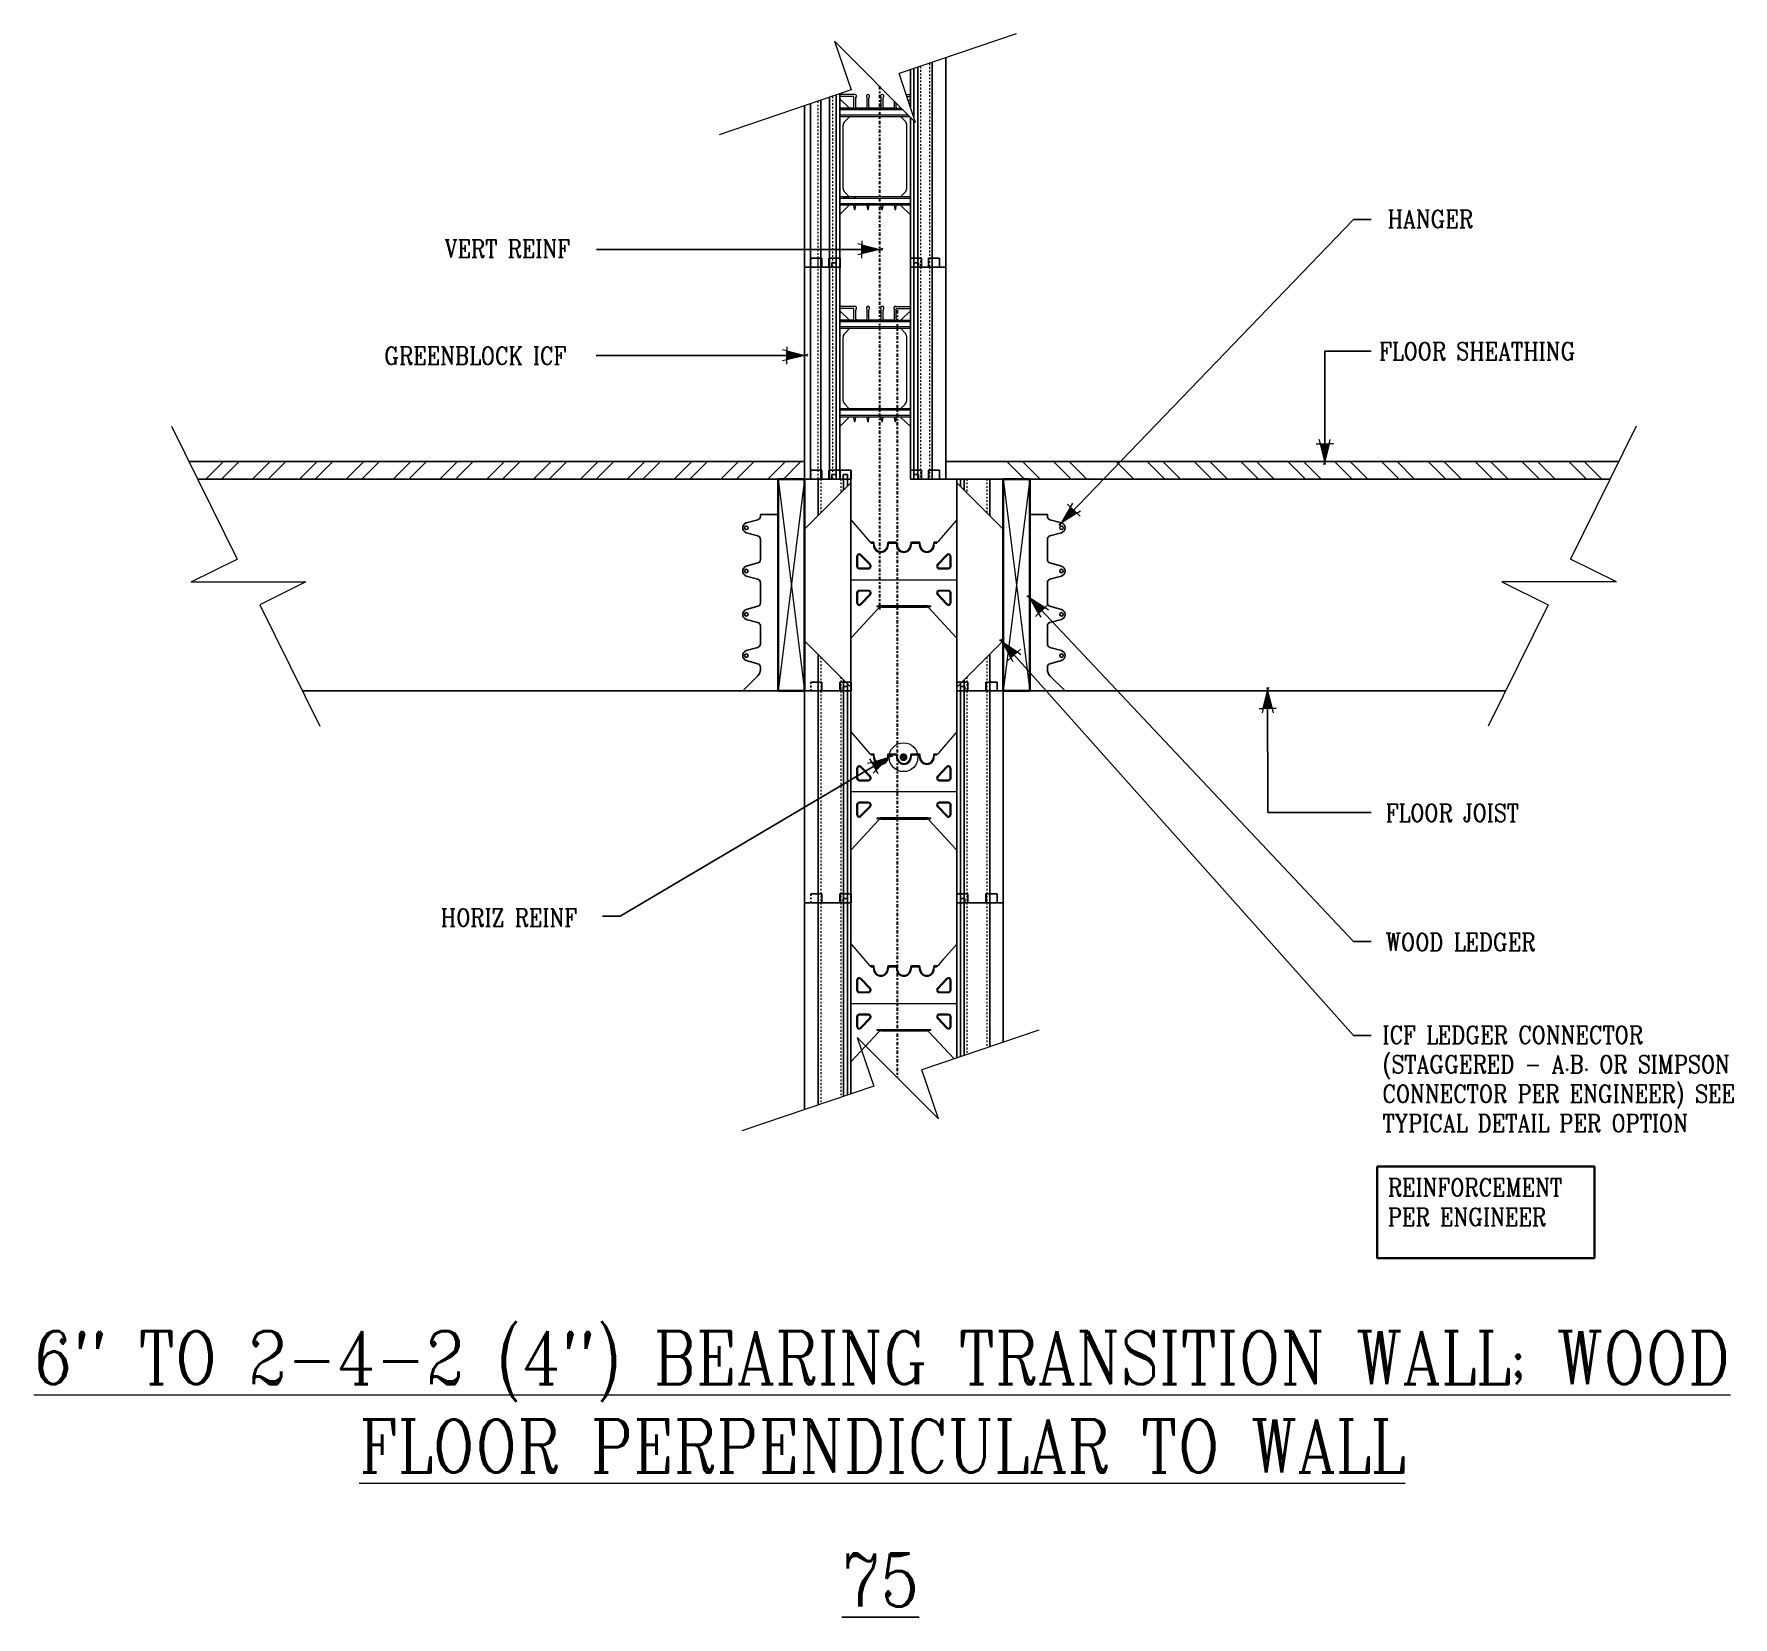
# Model space of a CAD drawing. Header units: inches. Extents: x -91.8 to 4.4, y 308.6 to 398.2.
import ezdxf

# ---------------------------------------------------------------- set-up
doc = ezdxf.new("R2010")
doc.units = ezdxf.units.IN
doc.header["$MEASUREMENT"] = 0
for name, pattern in [('CENTER', [2, 1.25, -0.25, 0.25, -0.25]), ('DASHED2', [0.375, 0.25, -0.125]), ('HIDDEN', [0.375, 0.25, -0.125])]:
    doc.linetypes.add(name, pattern=pattern)
doc.layers.get('Defpoints').update_dxf_attribs({"color": 252})
for name, color, linetype, lineweight in [('A2 Hatch', 8, 'Continuous', 9), ('A4 medium', 7, 'Continuous', 35), ('DETAILS', 7, 'Continuous', 13), ('DIM', 3, 'Continuous', 13), ('REBAR', 2, 'CENTER', 30)]:
    doc.layers.add(name, color=color, linetype=linetype, lineweight=lineweight)
doc.styles.add('ARCTEXT', font='arctext.shx', dxfattribs={"width": 0.85})
doc.styles.add('RomanC', font='romanc.shx', dxfattribs={"width": 0.85, "height": 5})
doc.dimstyles.new('ARCTEXT1-4', dxfattribs={"dimtxt": 4, "dimasz": 2, "dimexe": 2, "dimexo": 2, "dimgap": 2, "dimtad": 1, "dimdec": 4, "dimzin": 3, "dimdsep": 46, "dimlunit": 4, "dimtxsty": 'ARCTEXT', "dimblk": 'ARCHTICK', "dimcen": 2, "dimaunit": 1, "dimadec": 0, "dimazin": 0, "dimtfac": 1, "dimtdec": 4, "dimtmove": 2, "dimatfit": 3, "dimldrblk": 'arrow', "dimfxl": 0, "dimtolj": 1, "dimtzin": 0, "dimarcsym": 0})

msp = doc.modelspace()

# ---------------------------------------------------------------- texts
at = {"layer": 'Defpoints', "insert": (-43.875, 312.181), "char_height": 3, "width": 90.08, "attachment_point": 2, "style": 'RomanC'}
msp.add_mtext('{\\L75\\P}\\P            ', dxfattribs=at)
at = {"layer": 'DIM', "color": 3, "char_height": 1, "attachment_point": 1, "style": 'RomanC'}
for s, insert, width in [('HANGER', (-15.169, 388.255), 22.68955), ('VERT REINF ', (-68.559, 386.567), 22.68955), ('GREENBLOCK ICF', (-71.979, 380.507), 22.68955), ('FLOOR SHEATHING ', (-15.644, 380.766), 22.68955), ('FLOOR JOIST ', (-15.267, 354.621), 22.68955), ('HORIZ REINF ', (-68.781, 348.692), 22.68955), ('WOOD LEDGER', (-15.278, 347.302), 22.68955), ('ICF LEDGER CONNECTOR\\P(STAGGERED - A.B. OR SIMPSON CONNECTOR PER ENGINEER) SEE TYPICAL DETAIL PER OPTION', (-15.457, 342.05), 22.68955), ('REINFORCEMENT PER ENGINEER', (-15.149, 333.407), 13.32674)]:
    msp.add_mtext(s, dxfattribs=dict(at, insert=insert, width=width))
at = {"layer": 'DIM', "insert": (-43.784, 324.769), "char_height": 3, "width": 106.17714, "attachment_point": 2, "style": 'ARCTEXT'}
msp.add_mtext('{\\Fromanc.shx|c0;\\L6" TO 2-4-2 (4") BEARING TRANSITION WALL; WOOD FLOOR PERPENDICULAR TO WALL}\\P           \\P      ', dxfattribs=at)

# ---------------------------------------------------------------- blocks, each defined once
blk = doc.blocks.new('_ArchTick')
at = {"color": 0, "linetype": 'ByBlock', "const_width": 0.15}
blk.add_lwpolyline([(-0.5, -0.5), (0.5, 0.5)], dxfattribs=at)
blk = doc.blocks.new('arrow')
at = {"layer": 'DIM'}
blk.add_hatch(color=253, dxfattribs=at).paths.add_polyline_path([(-2, 0.5), (-2, -0.5), (0, 0)])
at = {"layer": 'DIM', "lineweight": 9}
for points in [[(-2, 0.98), (-2, 0.5), (-2.47, 0.62)], [(0.37, 0.09), (0, 0)], [(0.37, -0.09), (0, 0)], [(-2, -0.98), (-2, -0.5), (-2.47, -0.62)]]:
    blk.add_lwpolyline(points, dxfattribs=at)
at = {"layer": 'DIM', "lineweight": 15}
blk.add_lwpolyline([(0, 0), (-2, -0.5), (-2, 0.5), (0, 0)], dxfattribs=at)

# ---------------------------------------------------------------- hatches: boundary and pattern name
at = {"layer": 'A2 Hatch', "ltscale": 0.15}
h = msp.add_hatch(color=256, dxfattribs=at)
edge = h.paths.add_edge_path()
edge.add_arc((-42.575, 357.272), 0.224, 0, 360)

# ---------------------------------------------------------------- linework, layer by layer
at = {"color": 1}
for p, q in [((-40.95, 396.621), (-40.95, 385.029)), ((-40.185, 396.88), (-40.185, 385.029)), ((-42.185, 396.202), (-42.185, 394.101)), ((-41.985, 396.27), (-41.985, 393.512)), ((-41.77, 396.343), (-41.77, 385.029)), ((-47.26, 394.481), (-47.26, 385.029)), ((-46.76, 394.65), (-46.76, 385.029)), ((-46.385, 394.777), (-46.385, 385.029)), ((-46.185, 394.845), (-46.185, 385.029)), ((-48.185, 394.167), (-48.185, 385.029)), ((-47.835, 394.286), (-47.835, 385.029)), ((-42.185, 393.522), (-42.185, 385.029)), ((-41.985, 393.322), (-41.985, 385.029)), ((-48.185, 385.029), (-46.185, 385.029)), ((-48.185, 385.029), (-46.635, 385.029)), ((-48.185, 385.029), (-46.185, 385.029)), ((-48.185, 385.029), (-46.185, 385.029)), ((-48.185, 385.029), (-46.635, 385.029)), ((-48.185, 385.029), (-46.185, 385.029)), ((-48.185, 385.029), (-46.185, 385.029)), ((-48.185, 385.029), (-46.185, 385.029)), ((-48.185, 385.029), (-46.635, 385.029)), ((-48.185, 385.029), (-46.185, 385.029)), ((-48.185, 385.029), (-46.185, 385.029)), ((-48.185, 385.029), (-48.185, 373.029)), ((-48.185, 385.029), (-46.635, 385.029)), ((-48.185, 385.029), (-46.185, 385.029)), ((-48.185, 385.029), (-46.185, 385.029)), ((-48.185, 385.029), (-46.185, 385.029)), ((-48.185, 385.029), (-46.635, 385.029)), ((-48.185, 385.029), (-46.185, 385.029)), ((-48.185, 385.029), (-46.185, 385.029)), ((-48.185, 385.029), (-46.635, 385.029)), ((-48.185, 385.029), (-46.185, 385.029)), ((-48.185, 385.029), (-46.185, 385.029)), ((-48.185, 385.029), (-46.185, 385.029)), ((-48.185, 385.029), (-46.635, 385.029)), ((-48.185, 385.029), (-46.185, 385.029)), ((-48.185, 385.029), (-46.185, 385.029)), ((-48.185, 385.029), (-46.635, 385.029)), ((-48.185, 385.029), (-46.185, 385.029)), ((-48.185, 385.029), (-46.185, 385.029)), ((-48.185, 385.029), (-46.185, 385.029)), ((-48.185, 385.029), (-46.635, 385.029)), ((-48.185, 385.029), (-46.185, 385.029)), ((-48.185, 385.029), (-46.185, 385.029)), ((-48.185, 385.029), (-46.635, 385.029)), ((-48.185, 385.029), (-46.185, 385.029)), ((-48.185, 385.029), (-46.185, 385.029)), ((-48.185, 385.029), (-46.185, 385.029)), ((-48.185, 385.029), (-46.635, 385.029)), ((-48.185, 385.029), (-46.185, 385.029)), ((-48.185, 385.029), (-46.185, 385.029)), ((-48.185, 385.029), (-46.635, 385.029)), ((-48.185, 385.029), (-46.185, 385.029)), ((-48.185, 385.029), (-46.185, 385.029)), ((-48.185, 385.029), (-46.185, 385.029)), ((-48.185, 385.029), (-46.635, 385.029)), ((-48.185, 385.029), (-46.185, 385.029)), ((-48.185, 385.029), (-46.185, 385.029)), ((-48.185, 385.029), (-46.635, 385.029)), ((-48.185, 385.029), (-46.185, 385.029)), ((-48.185, 385.029), (-46.185, 385.029)), ((-48.185, 385.029), (-46.185, 385.029)), ((-48.185, 385.029), (-46.635, 385.029)), ((-48.185, 385.029), (-46.185, 385.029)), ((-48.185, 385.029), (-46.185, 385.029)), ((-48.185, 385.029), (-46.635, 385.029)), ((-48.185, 385.029), (-46.185, 385.029)), ((-48.185, 385.029), (-46.185, 385.029)), ((-48.185, 385.029), (-46.185, 385.029)), ((-48.185, 385.029), (-46.635, 385.029)), ((-48.185, 385.029), (-46.185, 385.029)), ((-48.185, 385.029), (-46.185, 385.029)), ((-48.185, 385.029), (-46.635, 385.029)), ((-48.185, 385.029), (-46.185, 385.029)), ((-48.185, 385.029), (-46.185, 385.029)), ((-48.185, 385.029), (-46.185, 385.029)), ((-48.185, 385.029), (-46.635, 385.029)), ((-48.185, 385.029), (-46.185, 385.029)), ((-48.185, 385.029), (-46.185, 385.029)), ((-48.185, 385.029), (-46.635, 385.029)), ((-48.185, 385.029), (-46.185, 385.029)), ((-48.185, 385.029), (-46.185, 385.029)), ((-48.185, 385.029), (-46.185, 385.029)), ((-48.185, 385.029), (-46.635, 385.029)), ((-48.185, 385.029), (-46.185, 385.029)), ((-48.185, 385.029), (-46.185, 385.029)), ((-48.185, 385.029), (-46.635, 385.029)), ((-48.185, 385.029), (-46.185, 385.029)), ((-48.185, 385.029), (-46.185, 385.029)), ((-48.185, 385.029), (-46.185, 385.029)), ((-48.185, 385.029), (-46.635, 385.029)), ((-48.185, 385.029), (-46.185, 385.029)), ((-48.185, 385.029), (-46.185, 385.029)), ((-48.185, 385.029), (-46.635, 385.029)), ((-48.185, 385.029), (-46.185, 385.029)), ((-48.185, 385.029), (-46.185, 385.029)), ((-48.185, 385.029), (-46.185, 385.029)), ((-48.185, 385.029), (-46.635, 385.029)), ((-48.185, 385.029), (-46.185, 385.029)), ((-48.185, 385.029), (-46.185, 385.029)), ((-48.185, 385.029), (-46.635, 385.029)), ((-48.185, 385.029), (-46.185, 385.029)), ((-48.185, 385.029), (-46.185, 385.029)), ((-48.185, 385.029), (-46.185, 385.029)), ((-48.185, 385.029), (-46.635, 385.029)), ((-48.185, 385.029), (-46.185, 385.029)), ((-48.185, 385.029), (-46.185, 385.029)), ((-48.185, 385.029), (-46.635, 385.029)), ((-48.185, 385.029), (-46.185, 385.029)), ((-48.185, 385.029), (-46.185, 385.029)), ((-48.185, 385.029), (-46.185, 385.029)), ((-48.185, 385.029), (-46.635, 385.029)), ((-48.185, 385.029), (-46.185, 385.029)), ((-48.185, 385.029), (-46.185, 385.029)), ((-48.185, 385.029), (-46.635, 385.029)), ((-48.185, 385.029), (-46.185, 385.029)), ((-48.185, 385.029), (-46.185, 385.029)), ((-48.185, 385.029), (-46.185, 385.029)), ((-48.185, 385.029), (-46.635, 385.029)), ((-48.185, 385.029), (-46.185, 385.029)), ((-48.185, 385.029), (-46.185, 385.029)), ((-48.185, 385.029), (-46.635, 385.029)), ((-48.185, 385.029), (-46.185, 385.029)), ((-48.185, 385.029), (-46.185, 385.029)), ((-48.185, 385.029), (-46.185, 385.029)), ((-48.185, 385.029), (-46.635, 385.029)), ((-48.185, 385.029), (-46.185, 385.029)), ((-48.185, 385.029), (-46.185, 385.029)), ((-48.185, 385.029), (-46.635, 385.029)), ((-48.185, 385.029), (-46.185, 385.029)), ((-48.185, 385.029), (-46.185, 385.029)), ((-48.185, 385.029), (-46.185, 385.029)), ((-48.185, 385.029), (-46.635, 385.029)), ((-48.185, 385.029), (-46.185, 385.029)), ((-48.185, 385.029), (-46.185, 385.029)), ((-48.185, 385.029), (-46.635, 385.029)), ((-48.185, 385.029), (-46.185, 385.029)), ((-48.185, 385.029), (-46.185, 385.029)), ((-48.185, 385.029), (-46.185, 385.029)), ((-48.185, 385.029), (-46.635, 385.029)), ((-48.185, 385.029), (-46.185, 385.029)), ((-48.185, 385.029), (-46.185, 385.029)), ((-48.185, 385.029), (-46.635, 385.029)), ((-48.185, 385.029), (-46.185, 385.029)), ((-48.185, 385.029), (-46.185, 385.029)), ((-48.185, 385.029), (-46.185, 385.029)), ((-48.185, 385.029), (-46.635, 385.029)), ((-48.185, 385.029), (-46.185, 385.029)), ((-48.185, 385.029), (-46.185, 385.029)), ((-48.185, 385.029), (-46.635, 385.029)), ((-48.185, 385.029), (-46.185, 385.029)), ((-48.185, 385.029), (-46.185, 385.029)), ((-48.185, 385.029), (-46.635, 385.029)), ((-48.185, 385.029), (-46.185, 385.029)), ((-48.185, 385.029), (-46.185, 385.029)), ((-48.185, 385.029), (-46.635, 385.029)), ((-48.185, 385.029), (-46.185, 385.029)), ((-48.185, 385.029), (-46.185, 385.029)), ((-48.185, 385.029), (-46.185, 385.029)), ((-48.185, 385.029), (-46.635, 385.029)), ((-48.185, 385.029), (-46.185, 385.029)), ((-48.185, 385.029), (-46.185, 385.029)), ((-48.185, 385.029), (-46.635, 385.029)), ((-48.185, 385.029), (-46.185, 385.029)), ((-48.185, 385.029), (-46.185, 385.029)), ((-48.185, 385.029), (-46.185, 385.029)), ((-48.185, 385.029), (-46.635, 385.029)), ((-48.185, 385.029), (-46.185, 385.029)), ((-48.185, 385.029), (-46.185, 385.029)), ((-48.185, 385.029), (-46.635, 385.029)), ((-48.185, 385.029), (-46.185, 385.029)), ((-48.185, 385.029), (-46.185, 385.029)), ((-48.185, 385.029), (-46.185, 385.029)), ((-48.185, 385.029), (-46.635, 385.029)), ((-48.185, 385.029), (-46.185, 385.029)), ((-48.185, 385.029), (-46.185, 385.029)), ((-48.185, 385.029), (-46.635, 385.029)), ((-48.185, 385.029), (-46.185, 385.029)), ((-48.185, 385.029), (-46.185, 385.029)), ((-48.185, 385.029), (-46.185, 385.029)), ((-48.185, 385.029), (-46.635, 385.029)), ((-48.185, 385.029), (-46.185, 385.029)), ((-48.185, 385.029), (-46.185, 385.029)), ((-48.185, 385.029), (-46.635, 385.029)), ((-48.185, 385.029), (-46.185, 385.029)), ((-48.185, 385.029), (-46.185, 385.029)), ((-48.185, 385.029), (-46.185, 385.029)), ((-48.185, 385.029), (-46.635, 385.029)), ((-48.185, 385.029), (-46.185, 385.029)), ((-48.185, 385.029), (-46.185, 385.029)), ((-48.185, 385.029), (-46.635, 385.029)), ((-48.185, 385.029), (-46.185, 385.029)), ((-48.185, 385.029), (-46.185, 385.029)), ((-48.185, 385.029), (-46.185, 385.029)), ((-48.185, 385.029), (-46.635, 385.029)), ((-48.185, 385.029), (-46.185, 385.029)), ((-48.185, 385.029), (-46.185, 385.029)), ((-48.185, 385.029), (-46.635, 385.029)), ((-48.185, 385.029), (-46.185, 385.029)), ((-48.185, 385.029), (-46.185, 385.029)), ((-48.185, 385.029), (-46.185, 385.029)), ((-48.185, 385.029), (-46.635, 385.029)), ((-48.185, 385.029), (-46.185, 385.029)), ((-48.185, 385.029), (-46.185, 385.029)), ((-48.185, 385.029), (-46.635, 385.029)), ((-48.185, 385.029), (-46.185, 385.029)), ((-48.185, 385.029), (-46.185, 385.029)), ((-48.185, 385.029), (-46.635, 385.029)), ((-48.185, 385.029), (-46.185, 385.029)), ((-48.185, 385.029), (-46.185, 385.029)), ((-48.185, 385.029), (-46.635, 385.029)), ((-48.185, 385.029), (-46.185, 385.029)), ((-48.185, 385.029), (-46.185, 385.029)), ((-48.185, 385.029), (-46.185, 385.029)), ((-48.185, 385.029), (-46.635, 385.029)), ((-48.185, 385.029), (-46.185, 385.029)), ((-48.185, 385.029), (-46.185, 385.029)), ((-48.185, 385.029), (-46.635, 385.029)), ((-48.185, 385.029), (-46.185, 385.029)), ((-48.185, 385.029), (-46.185, 385.029)), ((-48.185, 385.029), (-46.185, 385.029)), ((-48.185, 385.029), (-46.635, 385.029)), ((-48.185, 385.029), (-46.185, 385.029)), ((-48.185, 385.029), (-46.185, 385.029)), ((-48.185, 385.029), (-46.635, 385.029)), ((-48.185, 385.029), (-46.185, 385.029)), ((-48.185, 385.029), (-46.185, 385.029)), ((-48.185, 385.029), (-46.185, 385.029)), ((-48.185, 385.029), (-46.635, 385.029)), ((-48.185, 385.029), (-46.185, 385.029)), ((-48.185, 385.029), (-46.185, 385.029)), ((-48.185, 385.029), (-46.635, 385.029)), ((-48.185, 385.029), (-46.185, 385.029)), ((-48.185, 385.029), (-46.185, 385.029)), ((-48.185, 385.029), (-46.185, 385.029)), ((-48.185, 385.029), (-46.635, 385.029)), ((-48.185, 385.029), (-46.185, 385.029)), ((-48.185, 385.029), (-46.185, 385.029)), ((-48.185, 385.029), (-46.635, 385.029)), ((-48.185, 385.029), (-46.185, 385.029)), ((-48.185, 385.029), (-46.185, 385.029)), ((-48.185, 385.029), (-46.185, 385.029)), ((-48.185, 385.029), (-46.635, 385.029)), ((-48.185, 385.029), (-46.185, 385.029)), ((-48.185, 385.029), (-46.185, 385.029)), ((-48.185, 385.029), (-46.635, 385.029)), ((-48.185, 385.029), (-46.185, 385.029)), ((-48.185, 385.029), (-46.185, 385.029)), ((-48.185, 385.029), (-46.185, 385.029)), ((-48.185, 385.029), (-46.635, 385.029)), ((-48.185, 385.029), (-46.185, 385.029)), ((-48.185, 385.029), (-46.185, 385.029)), ((-48.185, 385.029), (-46.635, 385.029)), ((-48.185, 385.029), (-46.185, 385.029)), ((-48.185, 385.029), (-46.185, 385.029)), ((-48.185, 385.029), (-46.185, 385.029)), ((-48.185, 385.029), (-46.635, 385.029)), ((-48.185, 385.029), (-46.185, 385.029)), ((-48.185, 385.029), (-46.185, 385.029)), ((-48.185, 385.029), (-46.635, 385.029)), ((-48.185, 385.029), (-46.185, 385.029)), ((-47.835, 385.529), (-47.21, 385.529)), ((-47.835, 385.529), (-47.21, 385.529)), ((-47.835, 385.529), (-47.21, 385.529)), ((-47.835, 385.529), (-47.21, 385.529)), ((-47.835, 385.529), (-47.835, 373.029)), ((-47.835, 385.529), (-47.21, 385.529)), ((-47.835, 385.529), (-47.21, 385.529)), ((-47.835, 385.529), (-47.21, 385.529)), ((-47.835, 385.529), (-47.21, 385.529)), ((-47.835, 385.529), (-47.21, 385.529)), ((-47.835, 385.529), (-47.21, 385.529)), ((-47.835, 385.529), (-47.21, 385.529)), ((-47.835, 385.529), (-47.21, 385.529)), ((-47.835, 385.529), (-47.21, 385.529)), ((-47.835, 385.529), (-47.21, 385.529)), ((-47.835, 385.529), (-47.21, 385.529)), ((-47.835, 385.529), (-47.21, 385.529)), ((-47.835, 385.529), (-47.21, 385.529)), ((-47.835, 385.529), (-47.21, 385.529)), ((-47.835, 385.529), (-47.21, 385.529)), ((-47.835, 385.529), (-47.21, 385.529)), ((-47.835, 385.529), (-47.21, 385.529)), ((-47.835, 385.529), (-47.21, 385.529)), ((-47.835, 385.529), (-47.21, 385.529)), ((-47.835, 385.529), (-47.21, 385.529)), ((-47.835, 385.529), (-47.21, 385.529)), ((-47.835, 385.529), (-47.21, 385.529)), ((-47.835, 385.529), (-47.21, 385.529)), ((-47.835, 385.529), (-47.21, 385.529)), ((-47.835, 385.529), (-47.21, 385.529)), ((-47.835, 385.529), (-47.21, 385.529)), ((-47.835, 385.529), (-47.21, 385.529)), ((-47.835, 385.529), (-47.21, 385.529)), ((-47.835, 385.529), (-47.21, 385.529)), ((-47.835, 385.529), (-47.21, 385.529)), ((-47.835, 385.529), (-47.21, 385.529)), ((-47.835, 385.529), (-47.21, 385.529)), ((-47.835, 385.529), (-47.21, 385.529)), ((-47.835, 385.529), (-47.21, 385.529)), ((-47.835, 385.529), (-47.21, 385.529)), ((-47.835, 385.529), (-47.21, 385.529)), ((-47.835, 385.529), (-47.21, 385.529)), ((-47.835, 385.529), (-47.21, 385.529)), ((-47.835, 385.529), (-47.21, 385.529)), ((-47.835, 385.529), (-47.21, 385.529)), ((-47.835, 385.529), (-47.21, 385.529)), ((-47.835, 385.529), (-47.21, 385.529)), ((-47.835, 385.529), (-47.21, 385.529)), ((-47.835, 385.529), (-47.21, 385.529)), ((-47.835, 385.529), (-47.21, 385.529)), ((-47.835, 385.529), (-47.21, 385.529)), ((-47.835, 385.529), (-47.21, 385.529)), ((-47.835, 385.529), (-47.21, 385.529)), ((-47.835, 385.529), (-47.21, 385.529)), ((-47.835, 385.529), (-47.21, 385.529)), ((-47.835, 385.529), (-47.21, 385.529)), ((-47.835, 385.529), (-47.21, 385.529)), ((-47.835, 385.529), (-47.21, 385.529)), ((-47.835, 385.529), (-47.21, 385.529)), ((-47.835, 385.529), (-47.21, 385.529)), ((-47.835, 385.529), (-47.21, 385.529)), ((-47.835, 385.529), (-47.21, 385.529)), ((-47.835, 385.529), (-47.21, 385.529)), ((-47.835, 385.529), (-47.21, 385.529)), ((-47.835, 385.529), (-47.21, 385.529)), ((-47.835, 385.529), (-47.21, 385.529)), ((-47.835, 385.529), (-47.21, 385.529)), ((-47.835, 385.529), (-47.21, 385.529)), ((-47.835, 385.529), (-47.21, 385.529)), ((-47.835, 385.529), (-47.21, 385.529)), ((-47.835, 385.529), (-47.21, 385.529)), ((-47.835, 385.529), (-47.21, 385.529)), ((-47.835, 385.529), (-47.21, 385.529)), ((-47.831, 385.529), (-47.206, 385.529)), ((-47.831, 385.529), (-47.206, 385.529)), ((-47.826, 385.529), (-47.201, 385.529)), ((-47.826, 385.529), (-47.201, 385.529)), ((-47.822, 385.529), (-47.197, 385.529)), ((-47.26, 385.529), (-47.26, 373.029)), ((-46.76, 385.029), (-47.26, 385.029)), ((-46.76, 385.029), (-47.26, 385.029)), ((-46.76, 385.029), (-47.26, 385.029)), ((-46.76, 385.029), (-47.26, 385.029)), ((-46.76, 385.029), (-47.26, 385.029)), ((-46.76, 385.029), (-47.26, 385.029)), ((-46.76, 385.029), (-47.26, 385.029)), ((-46.76, 385.029), (-47.26, 385.029)), ((-46.76, 385.029), (-47.26, 385.029)), ((-46.76, 385.029), (-47.26, 385.029)), ((-46.76, 385.029), (-47.26, 385.029)), ((-46.76, 385.029), (-47.26, 385.029)), ((-46.76, 385.029), (-47.26, 385.029)), ((-46.76, 385.029), (-47.26, 385.029)), ((-46.76, 385.029), (-47.26, 385.029)), ((-46.76, 385.029), (-47.26, 385.029)), ((-46.76, 385.029), (-47.26, 385.029)), ((-46.76, 385.029), (-47.26, 385.029)), ((-46.76, 385.029), (-47.26, 385.029)), ((-46.76, 385.029), (-47.26, 385.029)), ((-46.76, 385.029), (-47.26, 385.029)), ((-46.76, 385.029), (-47.26, 385.029)), ((-46.76, 385.029), (-47.26, 385.029)), ((-46.76, 385.029), (-47.26, 385.029)), ((-46.76, 385.029), (-47.26, 385.029)), ((-46.76, 385.029), (-47.26, 385.029)), ((-46.76, 385.029), (-47.26, 385.029)), ((-46.76, 385.029), (-47.26, 385.029)), ((-46.76, 385.029), (-47.26, 385.029)), ((-46.76, 385.029), (-47.26, 385.029)), ((-46.76, 385.029), (-47.26, 385.029)), ((-46.76, 385.029), (-47.26, 385.029)), ((-46.76, 385.029), (-47.26, 385.029)), ((-46.76, 385.029), (-47.26, 385.029)), ((-46.76, 385.029), (-47.26, 385.029)), ((-46.76, 385.029), (-47.26, 385.029)), ((-46.76, 385.029), (-47.26, 385.029)), ((-46.76, 385.029), (-47.26, 385.029)), ((-46.76, 385.029), (-47.26, 385.029)), ((-46.76, 385.029), (-47.26, 385.029)), ((-46.76, 385.029), (-47.26, 385.029)), ((-46.76, 385.029), (-47.26, 385.029)), ((-46.76, 385.029), (-47.26, 385.029)), ((-46.76, 385.029), (-47.26, 385.029)), ((-46.76, 385.029), (-47.26, 385.029)), ((-46.76, 385.029), (-47.26, 385.029)), ((-46.76, 385.029), (-47.26, 385.029)), ((-46.76, 385.029), (-47.26, 385.029)), ((-46.76, 385.029), (-47.26, 385.029)), ((-46.76, 385.029), (-47.26, 385.029)), ((-46.76, 385.029), (-47.26, 385.029)), ((-46.76, 385.029), (-47.26, 385.029)), ((-46.76, 385.029), (-47.26, 385.029)), ((-46.76, 385.029), (-47.26, 385.029)), ((-46.76, 385.029), (-47.26, 385.029)), ((-46.76, 385.029), (-47.26, 385.029)), ((-46.76, 385.029), (-47.26, 385.029)), ((-46.76, 385.029), (-47.26, 385.029)), ((-46.76, 385.029), (-47.26, 385.029)), ((-46.76, 385.029), (-47.26, 385.029)), ((-46.76, 385.029), (-47.26, 385.029)), ((-46.76, 385.029), (-47.26, 385.029)), ((-46.76, 385.029), (-47.26, 385.029)), ((-46.76, 385.029), (-47.26, 385.029)), ((-46.76, 385.029), (-47.26, 385.029)), ((-46.76, 385.029), (-47.26, 385.029)), ((-46.76, 385.029), (-47.26, 385.029)), ((-46.76, 385.029), (-47.26, 385.029)), ((-46.76, 385.029), (-47.26, 385.029)), ((-46.76, 385.029), (-47.26, 385.029)), ((-46.76, 385.029), (-47.26, 385.029)), ((-46.76, 385.029), (-47.26, 385.029)), ((-46.131, 385.029), (-47.256, 385.029)), ((-46.131, 385.029), (-47.256, 385.029)), ((-46.126, 385.029), (-47.251, 385.029)), ((-46.126, 385.029), (-47.251, 385.029)), ((-46.122, 385.029), (-47.247, 385.029)), ((-47.21, 385.529), (-47.21, 385.029)), ((-47.21, 385.529), (-47.21, 385.029)), ((-47.21, 385.529), (-47.21, 385.029)), ((-47.21, 385.529), (-47.21, 385.029)), ((-47.21, 385.529), (-47.21, 385.029)), ((-47.21, 385.529), (-47.21, 385.029)), ((-47.21, 385.529), (-47.21, 385.029)), ((-47.21, 385.529), (-47.21, 385.029)), ((-47.21, 385.529), (-47.21, 385.029)), ((-47.21, 385.529), (-47.21, 385.029)), ((-47.21, 385.529), (-47.21, 385.029)), ((-47.21, 385.529), (-47.21, 385.029)), ((-47.21, 385.529), (-47.21, 385.029)), ((-47.21, 385.529), (-47.21, 385.029)), ((-47.21, 385.529), (-47.21, 385.029)), ((-47.21, 385.529), (-47.21, 385.029)), ((-47.21, 385.529), (-47.21, 385.029)), ((-47.21, 385.529), (-47.21, 385.029)), ((-47.21, 385.529), (-47.21, 385.029)), ((-47.21, 385.529), (-47.21, 385.029)), ((-47.21, 385.529), (-47.21, 385.029)), ((-47.21, 385.529), (-47.21, 385.029)), ((-47.21, 385.529), (-47.21, 385.029)), ((-47.21, 385.529), (-47.21, 385.029)), ((-47.21, 385.529), (-47.21, 385.029)), ((-47.21, 385.529), (-47.21, 385.029)), ((-47.21, 385.529), (-47.21, 385.029)), ((-47.21, 385.529), (-47.21, 385.029)), ((-47.21, 385.529), (-47.21, 385.029)), ((-47.21, 385.529), (-47.21, 385.029)), ((-47.21, 385.529), (-47.21, 385.029)), ((-47.21, 385.529), (-47.21, 385.029)), ((-47.21, 385.529), (-47.21, 385.029)), ((-47.21, 385.529), (-47.21, 385.029)), ((-47.21, 385.529), (-47.21, 385.029)), ((-47.21, 385.529), (-47.21, 385.029)), ((-47.21, 385.529), (-47.21, 385.029)), ((-47.21, 385.529), (-47.21, 385.029)), ((-47.21, 385.529), (-47.21, 385.029)), ((-47.21, 385.529), (-47.21, 385.029)), ((-47.21, 385.529), (-47.21, 385.029)), ((-47.21, 385.529), (-47.21, 385.029)), ((-47.21, 385.529), (-47.21, 385.029)), ((-47.21, 385.529), (-47.21, 385.029)), ((-47.21, 385.529), (-47.21, 385.029)), ((-47.21, 385.529), (-47.21, 385.029)), ((-47.21, 385.529), (-47.21, 385.029)), ((-47.21, 385.529), (-47.21, 385.029)), ((-47.21, 385.529), (-47.21, 385.029)), ((-47.21, 385.529), (-47.21, 385.029)), ((-47.21, 385.529), (-47.21, 385.029)), ((-47.21, 385.529), (-47.21, 385.029)), ((-47.21, 385.529), (-47.21, 385.029)), ((-47.21, 385.529), (-47.21, 385.029)), ((-47.21, 385.529), (-47.21, 385.029)), ((-47.21, 385.529), (-47.21, 385.029)), ((-47.21, 385.529), (-47.21, 385.029)), ((-47.21, 385.529), (-47.21, 385.029)), ((-47.21, 385.529), (-47.21, 385.029)), ((-47.21, 385.529), (-47.21, 385.029)), ((-47.21, 385.529), (-47.21, 385.029)), ((-47.21, 385.529), (-47.21, 385.029)), ((-47.21, 385.529), (-47.21, 385.029)), ((-47.21, 385.529), (-47.21, 385.029)), ((-47.21, 385.529), (-47.21, 385.029)), ((-47.21, 385.529), (-47.21, 385.029)), ((-47.21, 385.529), (-47.21, 385.029)), ((-47.21, 385.529), (-47.21, 385.029)), ((-47.21, 385.529), (-47.21, 385.029)), ((-47.21, 385.529), (-47.21, 385.029)), ((-47.21, 385.529), (-47.21, 385.029)), ((-47.21, 385.529), (-47.21, 385.029)), ((-47.206, 385.529), (-47.206, 385.029)), ((-47.206, 385.529), (-47.206, 385.029)), ((-47.201, 385.529), (-47.201, 385.029)), ((-47.201, 385.529), (-47.201, 385.029)), ((-47.197, 385.529), (-47.197, 385.029)), ((-46.81, 385.529), (-46.81, 385.029)), ((-46.81, 385.529), (-46.185, 385.529)), ((-46.81, 385.529), (-46.81, 385.029)), ((-46.81, 385.529), (-46.185, 385.529)), ((-46.81, 385.529), (-46.81, 385.029)), ((-46.81, 385.529), (-46.185, 385.529)), ((-46.81, 385.529), (-46.81, 385.029)), ((-46.81, 385.529), (-46.185, 385.529)), ((-46.81, 385.529), (-46.81, 385.029)), ((-46.81, 385.529), (-46.185, 385.529)), ((-46.81, 385.529), (-46.81, 385.029)), ((-46.81, 385.529), (-46.185, 385.529)), ((-46.81, 385.529), (-46.81, 385.029)), ((-46.81, 385.529), (-46.185, 385.529)), ((-46.81, 385.529), (-46.81, 385.029)), ((-46.81, 385.529), (-46.185, 385.529)), ((-46.81, 385.529), (-46.81, 385.029)), ((-46.81, 385.529), (-46.185, 385.529)), ((-46.81, 385.529), (-46.81, 385.029)), ((-46.81, 385.529), (-46.185, 385.529)), ((-46.81, 385.529), (-46.81, 385.029)), ((-46.81, 385.529), (-46.185, 385.529)), ((-46.81, 385.529), (-46.81, 385.029)), ((-46.81, 385.529), (-46.185, 385.529)), ((-46.81, 385.529), (-46.81, 385.029)), ((-46.81, 385.529), (-46.185, 385.529)), ((-46.81, 385.529), (-46.81, 385.029)), ((-46.81, 385.529), (-46.185, 385.529)), ((-46.81, 385.529), (-46.81, 385.029)), ((-46.81, 385.529), (-46.185, 385.529)), ((-46.81, 385.529), (-46.81, 385.029)), ((-46.81, 385.529), (-46.185, 385.529)), ((-46.81, 385.529), (-46.81, 385.029)), ((-46.81, 385.529), (-46.185, 385.529)), ((-46.81, 385.529), (-46.81, 385.029)), ((-46.81, 385.529), (-46.185, 385.529)), ((-46.81, 385.529), (-46.81, 385.029)), ((-46.81, 385.529), (-46.185, 385.529)), ((-46.81, 385.529), (-46.81, 385.029)), ((-46.81, 385.529), (-46.185, 385.529)), ((-46.81, 385.529), (-46.81, 385.029)), ((-46.81, 385.529), (-46.185, 385.529)), ((-46.81, 385.529), (-46.81, 385.029)), ((-46.81, 385.529), (-46.185, 385.529)), ((-46.81, 385.529), (-46.81, 385.029)), ((-46.81, 385.529), (-46.185, 385.529)), ((-46.81, 385.529), (-46.81, 385.029)), ((-46.81, 385.529), (-46.185, 385.529)), ((-46.81, 385.529), (-46.81, 385.029)), ((-46.81, 385.529), (-46.185, 385.529)), ((-46.81, 385.529), (-46.81, 385.029)), ((-46.81, 385.529), (-46.185, 385.529)), ((-46.81, 385.529), (-46.81, 385.029)), ((-46.81, 385.529), (-46.185, 385.529)), ((-46.81, 385.529), (-46.81, 385.029)), ((-46.81, 385.529), (-46.185, 385.529)), ((-46.81, 385.529), (-46.81, 385.029)), ((-46.81, 385.529), (-46.185, 385.529)), ((-46.81, 385.529), (-46.81, 385.029)), ((-46.81, 385.529), (-46.185, 385.529)), ((-46.81, 385.529), (-46.81, 385.029)), ((-46.81, 385.529), (-46.185, 385.529)), ((-46.81, 385.529), (-46.81, 385.029)), ((-46.81, 385.529), (-46.185, 385.529)), ((-46.81, 385.529), (-46.81, 385.029)), ((-46.81, 385.529), (-46.185, 385.529)), ((-46.81, 385.529), (-46.81, 385.029)), ((-46.81, 385.529), (-46.185, 385.529)), ((-46.81, 385.529), (-46.81, 385.029)), ((-46.81, 385.529), (-46.185, 385.529)), ((-46.81, 385.529), (-46.81, 385.029)), ((-46.81, 385.529), (-46.185, 385.529)), ((-46.81, 385.529), (-46.81, 385.029)), ((-46.81, 385.529), (-46.185, 385.529)), ((-46.81, 385.529), (-46.81, 385.029)), ((-46.81, 385.529), (-46.185, 385.529)), ((-46.81, 385.529), (-46.81, 385.029)), ((-46.81, 385.529), (-46.185, 385.529)), ((-46.81, 385.529), (-46.81, 385.029)), ((-46.81, 385.529), (-46.185, 385.529)), ((-46.81, 385.529), (-46.81, 385.029)), ((-46.81, 385.529), (-46.185, 385.529)), ((-46.81, 385.529), (-46.81, 385.029)), ((-46.81, 385.529), (-46.185, 385.529)), ((-46.81, 385.529), (-46.81, 385.029)), ((-46.81, 385.529), (-46.185, 385.529)), ((-46.81, 385.529), (-46.81, 385.029)), ((-46.81, 385.529), (-46.185, 385.529)), ((-46.81, 385.529), (-46.81, 385.029)), ((-46.81, 385.529), (-46.185, 385.529)), ((-46.81, 385.529), (-46.81, 385.029)), ((-46.81, 385.529), (-46.185, 385.529)), ((-46.81, 385.529), (-46.81, 385.029)), ((-46.81, 385.529), (-46.185, 385.529)), ((-46.81, 385.529), (-46.81, 385.029)), ((-46.81, 385.529), (-46.185, 385.529)), ((-46.81, 385.529), (-46.81, 385.029)), ((-46.81, 385.529), (-46.185, 385.529)), ((-46.81, 385.529), (-46.81, 385.029)), ((-46.81, 385.529), (-46.185, 385.529)), ((-46.81, 385.529), (-46.81, 385.029)), ((-46.81, 385.529), (-46.185, 385.529)), ((-46.81, 385.529), (-46.81, 385.029)), ((-46.81, 385.529), (-46.185, 385.529)), ((-46.81, 385.529), (-46.81, 385.029)), ((-46.81, 385.529), (-46.185, 385.529)), ((-46.81, 385.529), (-46.81, 385.029)), ((-46.81, 385.529), (-46.185, 385.529)), ((-46.81, 385.529), (-46.81, 385.029)), ((-46.81, 385.529), (-46.185, 385.529)), ((-46.81, 385.529), (-46.81, 385.029)), ((-46.81, 385.529), (-46.185, 385.529)), ((-46.81, 385.529), (-46.81, 385.029)), ((-46.81, 385.529), (-46.185, 385.529)), ((-46.81, 385.529), (-46.81, 385.029)), ((-46.81, 385.529), (-46.185, 385.529)), ((-46.81, 385.529), (-46.81, 385.029)), ((-46.81, 385.529), (-46.185, 385.529)), ((-46.81, 385.529), (-46.81, 385.029)), ((-46.81, 385.529), (-46.185, 385.529)), ((-46.81, 385.529), (-46.81, 385.029)), ((-46.81, 385.529), (-46.185, 385.529)), ((-46.81, 385.529), (-46.81, 385.029)), ((-46.81, 385.529), (-46.185, 385.529)), ((-46.81, 385.529), (-46.81, 385.029)), ((-46.81, 385.529), (-46.185, 385.529)), ((-46.81, 385.529), (-46.81, 385.029)), ((-46.81, 385.529), (-46.185, 385.529)), ((-46.81, 385.529), (-46.81, 385.029)), ((-46.81, 385.529), (-46.185, 385.529)), ((-46.81, 385.529), (-46.81, 385.029)), ((-46.81, 385.529), (-46.185, 385.529)), ((-46.81, 385.529), (-46.81, 385.029)), ((-46.81, 385.529), (-46.185, 385.529)), ((-46.81, 385.529), (-46.81, 385.029)), ((-46.81, 385.529), (-46.185, 385.529)), ((-46.81, 385.529), (-46.81, 385.029)), ((-46.81, 385.529), (-46.185, 385.529)), ((-46.81, 385.529), (-46.81, 385.029)), ((-46.81, 385.529), (-46.185, 385.529)), ((-46.81, 385.529), (-46.81, 385.029)), ((-46.81, 385.529), (-46.185, 385.529)), ((-46.81, 385.529), (-46.81, 385.029)), ((-46.81, 385.529), (-46.185, 385.529)), ((-46.76, 385.529), (-46.76, 373.029)), ((-46.635, 385.279), (-46.635, 385.029)), ((-46.635, 385.279), (-46.385, 385.279)), ((-46.635, 385.279), (-46.635, 385.029)), ((-46.635, 385.279), (-46.385, 385.279)), ((-46.635, 385.279), (-46.635, 385.029)), ((-46.635, 385.279), (-46.385, 385.279)), ((-46.635, 385.279), (-46.635, 385.029)), ((-46.635, 385.279), (-46.385, 385.279)), ((-46.635, 385.279), (-46.635, 385.029)), ((-46.635, 385.279), (-46.385, 385.279)), ((-46.635, 385.279), (-46.635, 385.029)), ((-46.635, 385.279), (-46.385, 385.279)), ((-46.635, 385.279), (-46.635, 385.029)), ((-46.635, 385.279), (-46.385, 385.279)), ((-46.635, 385.279), (-46.635, 385.029)), ((-46.635, 385.279), (-46.385, 385.279)), ((-46.635, 385.279), (-46.635, 385.029)), ((-46.635, 385.279), (-46.385, 385.279)), ((-46.635, 385.279), (-46.635, 385.029)), ((-46.635, 385.279), (-46.385, 385.279)), ((-46.635, 385.279), (-46.635, 385.029)), ((-46.635, 385.279), (-46.385, 385.279)), ((-46.635, 385.279), (-46.635, 385.029)), ((-46.635, 385.279), (-46.385, 385.279)), ((-46.635, 385.279), (-46.635, 385.029)), ((-46.635, 385.279), (-46.385, 385.279)), ((-46.635, 385.279), (-46.635, 385.029)), ((-46.635, 385.279), (-46.385, 385.279)), ((-46.635, 385.279), (-46.635, 385.029)), ((-46.635, 385.279), (-46.385, 385.279)), ((-46.635, 385.279), (-46.635, 385.029)), ((-46.635, 385.279), (-46.385, 385.279)), ((-46.635, 385.279), (-46.635, 385.029)), ((-46.635, 385.279), (-46.385, 385.279)), ((-46.635, 385.279), (-46.635, 385.029)), ((-46.635, 385.279), (-46.385, 385.279)), ((-46.635, 385.279), (-46.635, 385.029)), ((-46.635, 385.279), (-46.385, 385.279)), ((-46.635, 385.279), (-46.635, 385.029)), ((-46.635, 385.279), (-46.385, 385.279)), ((-46.635, 385.279), (-46.635, 385.029)), ((-46.635, 385.279), (-46.385, 385.279)), ((-46.635, 385.279), (-46.635, 385.029)), ((-46.635, 385.279), (-46.385, 385.279)), ((-46.635, 385.279), (-46.635, 385.029)), ((-46.635, 385.279), (-46.385, 385.279)), ((-46.635, 385.279), (-46.635, 385.029)), ((-46.635, 385.279), (-46.385, 385.279)), ((-46.635, 385.279), (-46.635, 385.029)), ((-46.635, 385.279), (-46.385, 385.279)), ((-46.635, 385.279), (-46.635, 385.029)), ((-46.635, 385.279), (-46.385, 385.279)), ((-46.635, 385.279), (-46.635, 385.029)), ((-46.635, 385.279), (-46.385, 385.279)), ((-46.635, 385.279), (-46.635, 385.029)), ((-46.635, 385.279), (-46.385, 385.279)), ((-46.635, 385.279), (-46.635, 385.029)), ((-46.635, 385.279), (-46.385, 385.279)), ((-46.635, 385.279), (-46.635, 385.029)), ((-46.635, 385.279), (-46.385, 385.279)), ((-46.635, 385.279), (-46.635, 385.029)), ((-46.635, 385.279), (-46.385, 385.279)), ((-46.635, 385.279), (-46.635, 385.029)), ((-46.635, 385.279), (-46.385, 385.279)), ((-46.635, 385.279), (-46.635, 385.029)), ((-46.635, 385.279), (-46.385, 385.279)), ((-46.635, 385.279), (-46.635, 385.029)), ((-46.635, 385.279), (-46.385, 385.279)), ((-46.635, 385.279), (-46.635, 385.029)), ((-46.635, 385.279), (-46.385, 385.279)), ((-46.635, 385.279), (-46.635, 385.029)), ((-46.635, 385.279), (-46.385, 385.279)), ((-46.635, 385.279), (-46.635, 385.029)), ((-46.635, 385.279), (-46.385, 385.279)), ((-46.635, 385.279), (-46.635, 385.029)), ((-46.635, 385.279), (-46.385, 385.279)), ((-46.635, 385.279), (-46.635, 385.029)), ((-46.635, 385.279), (-46.385, 385.279)), ((-46.635, 385.279), (-46.635, 385.029)), ((-46.635, 385.279), (-46.385, 385.279)), ((-46.635, 385.279), (-46.635, 385.029)), ((-46.635, 385.279), (-46.385, 385.279)), ((-46.635, 385.279), (-46.635, 385.029)), ((-46.635, 385.279), (-46.385, 385.279)), ((-46.635, 385.279), (-46.635, 385.029)), ((-46.635, 385.279), (-46.385, 385.279)), ((-46.635, 385.279), (-46.635, 385.029)), ((-46.635, 385.279), (-46.385, 385.279)), ((-46.635, 385.279), (-46.635, 385.029)), ((-46.635, 385.279), (-46.385, 385.279)), ((-46.635, 385.279), (-46.635, 385.029)), ((-46.635, 385.279), (-46.385, 385.279)), ((-46.635, 385.279), (-46.635, 385.029)), ((-46.635, 385.279), (-46.385, 385.279)), ((-46.635, 385.279), (-46.635, 385.029)), ((-46.635, 385.279), (-46.385, 385.279)), ((-46.635, 385.279), (-46.635, 385.029)), ((-46.635, 385.279), (-46.385, 385.279)), ((-46.635, 385.279), (-46.635, 385.029)), ((-46.635, 385.279), (-46.385, 385.279)), ((-46.635, 385.279), (-46.635, 385.029)), ((-46.635, 385.279), (-46.385, 385.279)), ((-46.635, 385.279), (-46.635, 385.029)), ((-46.635, 385.279), (-46.385, 385.279)), ((-46.635, 385.279), (-46.635, 385.029)), ((-46.635, 385.279), (-46.385, 385.279)), ((-46.635, 385.279), (-46.635, 385.029)), ((-46.635, 385.279), (-46.385, 385.279)), ((-46.635, 385.279), (-46.635, 385.029)), ((-46.635, 385.279), (-46.385, 385.279)), ((-46.635, 385.279), (-46.635, 385.029)), ((-46.635, 385.279), (-46.385, 385.279)), ((-46.635, 385.279), (-46.635, 385.029)), ((-46.635, 385.279), (-46.385, 385.279)), ((-46.635, 385.279), (-46.635, 385.029)), ((-46.635, 385.279), (-46.385, 385.279)), ((-46.635, 385.279), (-46.635, 385.029)), ((-46.635, 385.279), (-46.385, 385.279)), ((-46.635, 385.279), (-46.635, 385.029)), ((-46.635, 385.279), (-46.385, 385.279)), ((-46.635, 385.279), (-46.635, 385.029)), ((-46.635, 385.279), (-46.385, 385.279)), ((-46.635, 385.279), (-46.635, 385.029)), ((-46.635, 385.279), (-46.385, 385.279)), ((-46.635, 385.279), (-46.635, 385.029)), ((-46.635, 385.279), (-46.385, 385.279)), ((-46.635, 385.279), (-46.635, 385.029)), ((-46.635, 385.279), (-46.385, 385.279)), ((-46.635, 385.279), (-46.635, 385.029)), ((-46.635, 385.279), (-46.385, 385.279)), ((-46.635, 385.279), (-46.635, 385.029)), ((-46.635, 385.279), (-46.385, 385.279)), ((-46.635, 385.279), (-46.635, 385.029)), ((-46.635, 385.279), (-46.385, 385.279)), ((-46.635, 385.279), (-46.635, 385.029)), ((-46.635, 385.279), (-46.385, 385.279)), ((-46.635, 385.279), (-46.635, 385.029)), ((-46.635, 385.279), (-46.385, 385.279)), ((-46.635, 385.279), (-46.635, 385.029)), ((-46.635, 385.279), (-46.385, 385.279)), ((-46.635, 385.279), (-46.635, 385.029)), ((-46.635, 385.279), (-46.385, 385.279)), ((-46.635, 385.279), (-46.635, 385.029)), ((-46.635, 385.279), (-46.385, 385.279)), ((-46.385, 385.279), (-46.385, 373.029)), ((-46.385, 385.029), (-46.185, 385.029)), ((-46.385, 385.029), (-46.185, 385.029)), ((-46.385, 385.029), (-46.185, 385.029)), ((-46.385, 385.029), (-46.185, 385.029)), ((-46.385, 385.029), (-46.185, 385.029)), ((-46.385, 385.029), (-46.185, 385.029)), ((-46.385, 385.029), (-46.185, 385.029)), ((-46.385, 385.029), (-46.185, 385.029)), ((-46.385, 385.029), (-46.185, 385.029)), ((-46.385, 385.029), (-46.185, 385.029)), ((-46.385, 385.029), (-46.185, 385.029)), ((-46.385, 385.029), (-46.185, 385.029)), ((-46.385, 385.029), (-46.185, 385.029)), ((-46.385, 385.029), (-46.185, 385.029)), ((-46.385, 385.029), (-46.185, 385.029)), ((-46.385, 385.029), (-46.185, 385.029)), ((-46.385, 385.029), (-46.185, 385.029)), ((-46.385, 385.029), (-46.185, 385.029)), ((-46.385, 385.029), (-46.185, 385.029)), ((-46.385, 385.029), (-46.185, 385.029)), ((-46.385, 385.029), (-46.185, 385.029)), ((-46.385, 385.029), (-46.185, 385.029)), ((-46.385, 385.029), (-46.185, 385.029)), ((-46.385, 385.029), (-46.185, 385.029)), ((-46.385, 385.029), (-46.185, 385.029)), ((-46.385, 385.029), (-46.185, 385.029)), ((-46.385, 385.029), (-46.185, 385.029)), ((-46.385, 385.029), (-46.185, 385.029)), ((-46.385, 385.029), (-46.185, 385.029)), ((-46.385, 385.029), (-46.185, 385.029)), ((-46.385, 385.029), (-46.185, 385.029)), ((-46.385, 385.029), (-46.185, 385.029)), ((-46.385, 385.029), (-46.185, 385.029)), ((-46.385, 385.029), (-46.185, 385.029)), ((-46.385, 385.029), (-46.185, 385.029)), ((-46.385, 385.029), (-46.185, 385.029)), ((-46.385, 385.029), (-46.185, 385.029)), ((-46.385, 385.029), (-46.185, 385.029)), ((-46.385, 385.029), (-46.185, 385.029)), ((-46.385, 385.029), (-46.185, 385.029)), ((-46.385, 385.029), (-46.185, 385.029)), ((-46.385, 385.029), (-46.185, 385.029)), ((-46.385, 385.029), (-46.185, 385.029)), ((-46.385, 385.029), (-46.185, 385.029)), ((-46.385, 385.029), (-46.185, 385.029)), ((-46.385, 385.029), (-46.185, 385.029)), ((-46.385, 385.029), (-46.185, 385.029)), ((-46.385, 385.029), (-46.185, 385.029)), ((-46.385, 385.029), (-46.185, 385.029)), ((-46.385, 385.029), (-46.185, 385.029)), ((-46.385, 385.029), (-46.185, 385.029)), ((-46.385, 385.029), (-46.185, 385.029)), ((-46.385, 385.029), (-46.185, 385.029)), ((-46.385, 385.029), (-46.185, 385.029)), ((-46.385, 385.029), (-46.185, 385.029)), ((-46.385, 385.029), (-46.185, 385.029)), ((-46.385, 385.029), (-46.185, 385.029)), ((-46.385, 385.029), (-46.185, 385.029)), ((-46.385, 385.029), (-46.185, 385.029)), ((-46.385, 385.029), (-46.185, 385.029)), ((-46.385, 385.029), (-46.185, 385.029)), ((-46.385, 385.029), (-46.185, 385.029)), ((-46.385, 385.029), (-46.185, 385.029)), ((-46.385, 385.029), (-46.185, 385.029)), ((-46.385, 385.029), (-46.185, 385.029)), ((-46.385, 385.029), (-46.185, 385.029)), ((-46.385, 385.029), (-46.185, 385.029)), ((-46.385, 385.029), (-46.185, 385.029)), ((-46.385, 385.029), (-46.185, 385.029)), ((-46.385, 385.029), (-46.185, 385.029)), ((-46.385, 385.029), (-46.185, 385.029)), ((-46.385, 385.029), (-46.185, 385.029)), ((-46.185, 385.529), (-46.185, 373.029)), ((-46.181, 385.529), (-46.181, 385.029)), ((-46.181, 385.529), (-46.181, 385.029)), ((-46.176, 385.529), (-46.176, 385.029)), ((-46.176, 385.529), (-46.176, 385.029)), ((-46.172, 385.529), (-46.172, 385.029)), ((-42.185, 385.529), (-41.56, 385.529)), ((-42.185, 385.529), (-41.56, 385.529)), ((-42.185, 385.529), (-41.56, 385.529)), ((-42.185, 385.529), (-42.185, 373.029)), ((-42.185, 385.529), (-41.56, 385.529)), ((-42.185, 385.529), (-41.56, 385.529)), ((-42.185, 385.529), (-41.56, 385.529)), ((-42.185, 385.529), (-41.56, 385.529)), ((-42.185, 385.529), (-41.56, 385.529)), ((-42.185, 385.529), (-41.56, 385.529)), ((-42.185, 385.529), (-41.56, 385.529)), ((-42.185, 385.529), (-41.56, 385.529)), ((-42.185, 385.529), (-41.56, 385.529)), ((-42.185, 385.529), (-41.56, 385.529)), ((-42.185, 385.529), (-41.56, 385.529)), ((-42.185, 385.529), (-41.56, 385.529)), ((-42.185, 385.529), (-41.56, 385.529)), ((-42.185, 385.529), (-41.56, 385.529)), ((-42.185, 385.529), (-41.56, 385.529)), ((-42.185, 385.529), (-41.56, 385.529)), ((-42.185, 385.529), (-41.56, 385.529)), ((-42.185, 385.529), (-41.56, 385.529)), ((-42.185, 385.529), (-41.56, 385.529)), ((-42.185, 385.529), (-41.56, 385.529)), ((-42.185, 385.529), (-41.56, 385.529)), ((-42.185, 385.529), (-41.56, 385.529)), ((-42.185, 385.529), (-41.56, 385.529)), ((-42.185, 385.529), (-41.56, 385.529)), ((-42.185, 385.529), (-41.56, 385.529)), ((-42.185, 385.529), (-41.56, 385.529)), ((-42.185, 385.529), (-41.56, 385.529)), ((-42.185, 385.529), (-41.56, 385.529)), ((-42.185, 385.529), (-41.56, 385.529)), ((-42.185, 385.529), (-41.56, 385.529)), ((-42.185, 385.529), (-41.56, 385.529)), ((-42.185, 385.529), (-41.56, 385.529)), ((-42.185, 385.529), (-41.56, 385.529)), ((-42.185, 385.529), (-41.56, 385.529)), ((-42.185, 385.529), (-41.56, 385.529)), ((-42.185, 385.529), (-41.56, 385.529)), ((-42.185, 385.529), (-41.56, 385.529)), ((-42.185, 385.529), (-41.56, 385.529)), ((-42.185, 385.529), (-41.56, 385.529)), ((-42.185, 385.529), (-41.56, 385.529)), ((-42.185, 385.529), (-41.56, 385.529)), ((-42.185, 385.529), (-41.56, 385.529)), ((-42.185, 385.529), (-41.56, 385.529)), ((-42.185, 385.529), (-41.56, 385.529)), ((-42.185, 385.529), (-41.56, 385.529)), ((-42.185, 385.529), (-41.56, 385.529)), ((-42.185, 385.529), (-41.56, 385.529)), ((-42.185, 385.529), (-41.56, 385.529)), ((-42.185, 385.529), (-41.56, 385.529)), ((-42.185, 385.529), (-41.56, 385.529)), ((-42.185, 385.529), (-41.56, 385.529)), ((-42.185, 385.529), (-41.56, 385.529)), ((-42.185, 385.529), (-41.56, 385.529)), ((-42.185, 385.529), (-41.56, 385.529)), ((-42.185, 385.529), (-41.56, 385.529)), ((-42.185, 385.529), (-41.56, 385.529)), ((-42.185, 385.529), (-41.56, 385.529)), ((-42.185, 385.529), (-41.56, 385.529)), ((-42.185, 385.529), (-41.56, 385.529)), ((-42.185, 385.529), (-41.56, 385.529)), ((-42.185, 385.529), (-41.56, 385.529)), ((-42.185, 385.529), (-41.56, 385.529)), ((-42.185, 385.529), (-41.56, 385.529)), ((-42.185, 385.529), (-41.56, 385.529)), ((-42.185, 385.529), (-41.56, 385.529)), ((-42.185, 385.529), (-41.56, 385.529)), ((-42.185, 385.529), (-41.56, 385.529)), ((-42.185, 385.529), (-41.56, 385.529)), ((-42.185, 385.529), (-41.56, 385.529)), ((-42.185, 385.029), (-40.185, 385.029)), ((-42.185, 385.029), (-41.985, 385.029)), ((-42.185, 385.029), (-40.185, 385.029)), ((-42.185, 385.029), (-40.185, 385.029)), ((-42.185, 385.029), (-41.985, 385.029)), ((-42.185, 385.029), (-40.185, 385.029)), ((-42.185, 385.029), (-40.185, 385.029)), ((-42.185, 385.029), (-40.185, 385.029)), ((-42.185, 385.029), (-41.985, 385.029)), ((-42.185, 385.029), (-40.185, 385.029)), ((-42.185, 385.029), (-40.185, 385.029)), ((-42.185, 385.029), (-41.985, 385.029)), ((-42.185, 385.029), (-40.185, 385.029)), ((-42.185, 385.029), (-40.185, 385.029)), ((-42.185, 385.029), (-40.185, 385.029)), ((-42.185, 385.029), (-41.985, 385.029)), ((-42.185, 385.029), (-40.185, 385.029)), ((-42.185, 385.029), (-40.185, 385.029)), ((-42.185, 385.029), (-41.985, 385.029)), ((-42.185, 385.029), (-40.185, 385.029)), ((-42.185, 385.029), (-40.185, 385.029)), ((-42.185, 385.029), (-40.185, 385.029)), ((-42.185, 385.029), (-41.985, 385.029)), ((-42.185, 385.029), (-40.185, 385.029)), ((-42.185, 385.029), (-40.185, 385.029)), ((-42.185, 385.029), (-41.985, 385.029)), ((-42.185, 385.029), (-40.185, 385.029)), ((-42.185, 385.029), (-40.185, 385.029)), ((-42.185, 385.029), (-40.185, 385.029)), ((-42.185, 385.029), (-41.985, 385.029)), ((-42.185, 385.029), (-40.185, 385.029)), ((-42.185, 385.029), (-40.185, 385.029)), ((-42.185, 385.029), (-41.985, 385.029)), ((-42.185, 385.029), (-40.185, 385.029)), ((-42.185, 385.029), (-40.185, 385.029)), ((-42.185, 385.029), (-40.185, 385.029)), ((-42.185, 385.029), (-41.985, 385.029)), ((-42.185, 385.029), (-40.185, 385.029)), ((-42.185, 385.029), (-40.185, 385.029)), ((-42.185, 385.029), (-41.985, 385.029)), ((-42.185, 385.029), (-40.185, 385.029)), ((-42.185, 385.029), (-40.185, 385.029)), ((-42.185, 385.029), (-40.185, 385.029)), ((-42.185, 385.029), (-41.985, 385.029)), ((-42.185, 385.029), (-40.185, 385.029)), ((-42.185, 385.029), (-40.185, 385.029)), ((-42.185, 385.029), (-41.985, 385.029)), ((-42.185, 385.029), (-40.185, 385.029)), ((-42.185, 385.029), (-40.185, 385.029)), ((-42.185, 385.029), (-40.185, 385.029)), ((-42.185, 385.029), (-41.985, 385.029)), ((-42.185, 385.029), (-40.185, 385.029)), ((-42.185, 385.029), (-40.185, 385.029)), ((-42.185, 385.029), (-41.985, 385.029)), ((-42.185, 385.029), (-40.185, 385.029)), ((-42.185, 385.029), (-40.185, 385.029)), ((-42.185, 385.029), (-40.185, 385.029)), ((-42.185, 385.029), (-41.985, 385.029)), ((-42.185, 385.029), (-40.185, 385.029)), ((-42.185, 385.029), (-40.185, 385.029)), ((-42.185, 385.029), (-41.985, 385.029)), ((-42.185, 385.029), (-40.185, 385.029)), ((-42.185, 385.029), (-40.185, 385.029)), ((-42.185, 385.029), (-40.185, 385.029)), ((-42.185, 385.029), (-41.985, 385.029)), ((-42.185, 385.029), (-40.185, 385.029)), ((-42.185, 385.029), (-40.185, 385.029)), ((-42.185, 385.029), (-41.985, 385.029)), ((-42.185, 385.029), (-40.185, 385.029)), ((-42.185, 385.029), (-40.185, 385.029)), ((-42.185, 385.029), (-40.185, 385.029)), ((-42.185, 385.029), (-41.985, 385.029)), ((-42.185, 385.029), (-40.185, 385.029)), ((-42.185, 385.029), (-40.185, 385.029)), ((-42.185, 385.029), (-41.985, 385.029)), ((-42.185, 385.029), (-40.185, 385.029)), ((-42.185, 385.029), (-40.185, 385.029)), ((-42.185, 385.029), (-40.185, 385.029)), ((-42.185, 385.029), (-41.985, 385.029)), ((-42.185, 385.029), (-40.185, 385.029)), ((-42.185, 385.029), (-40.185, 385.029)), ((-42.185, 385.029), (-41.985, 385.029)), ((-42.185, 385.029), (-40.185, 385.029)), ((-42.185, 385.029), (-40.185, 385.029)), ((-42.185, 385.029), (-40.185, 385.029)), ((-42.185, 385.029), (-41.985, 385.029)), ((-42.185, 385.029), (-40.185, 385.029)), ((-42.185, 385.029), (-40.185, 385.029)), ((-42.185, 385.029), (-41.985, 385.029)), ((-42.185, 385.029), (-40.185, 385.029)), ((-42.185, 385.029), (-40.185, 385.029)), ((-42.185, 385.029), (-40.185, 385.029)), ((-42.185, 385.029), (-41.985, 385.029)), ((-42.185, 385.029), (-40.185, 385.029)), ((-42.185, 385.029), (-40.185, 385.029)), ((-42.185, 385.029), (-41.985, 385.029)), ((-42.185, 385.029), (-40.185, 385.029)), ((-42.185, 385.029), (-40.185, 385.029)), ((-42.185, 385.029), (-40.185, 385.029)), ((-42.185, 385.029), (-41.985, 385.029)), ((-42.185, 385.029), (-40.185, 385.029)), ((-42.185, 385.029), (-40.185, 385.029)), ((-42.185, 385.029), (-41.985, 385.029)), ((-42.185, 385.029), (-40.185, 385.029)), ((-42.185, 385.029), (-40.185, 385.029)), ((-42.185, 385.029), (-40.185, 385.029)), ((-42.185, 385.029), (-41.985, 385.029)), ((-42.185, 385.029), (-40.185, 385.029)), ((-42.185, 385.029), (-40.185, 385.029)), ((-42.185, 385.029), (-41.985, 385.029)), ((-42.185, 385.029), (-40.185, 385.029)), ((-42.185, 385.029), (-40.185, 385.029)), ((-42.185, 385.029), (-40.185, 385.029)), ((-42.185, 385.029), (-41.985, 385.029)), ((-42.185, 385.029), (-40.185, 385.029)), ((-42.185, 385.029), (-40.185, 385.029)), ((-42.185, 385.029), (-41.985, 385.029)), ((-42.185, 385.029), (-40.185, 385.029)), ((-42.185, 385.029), (-40.185, 385.029)), ((-42.185, 385.029), (-40.185, 385.029)), ((-42.185, 385.029), (-41.985, 385.029)), ((-42.185, 385.029), (-40.185, 385.029)), ((-42.185, 385.029), (-40.185, 385.029)), ((-42.185, 385.029), (-41.985, 385.029)), ((-42.185, 385.029), (-40.185, 385.029)), ((-42.185, 385.029), (-40.185, 385.029)), ((-42.185, 385.029), (-40.185, 385.029)), ((-42.185, 385.029), (-41.985, 385.029)), ((-42.185, 385.029), (-40.185, 385.029)), ((-42.185, 385.029), (-40.185, 385.029)), ((-42.185, 385.029), (-41.985, 385.029)), ((-42.185, 385.029), (-40.185, 385.029)), ((-42.185, 385.029), (-40.185, 385.029)), ((-42.185, 385.029), (-40.185, 385.029)), ((-42.185, 385.029), (-41.985, 385.029)), ((-42.185, 385.029), (-40.185, 385.029)), ((-42.185, 385.029), (-40.185, 385.029)), ((-42.185, 385.029), (-41.985, 385.029)), ((-42.185, 385.029), (-40.185, 385.029)), ((-42.185, 385.029), (-40.185, 385.029)), ((-42.185, 385.029), (-40.185, 385.029)), ((-42.185, 385.029), (-41.985, 385.029)), ((-42.185, 385.029), (-40.185, 385.029)), ((-42.185, 385.029), (-40.185, 385.029)), ((-42.185, 385.029), (-41.985, 385.029)), ((-42.185, 385.029), (-40.185, 385.029)), ((-42.185, 385.029), (-40.185, 385.029)), ((-42.185, 385.029), (-40.185, 385.029)), ((-42.185, 385.029), (-41.985, 385.029)), ((-42.185, 385.029), (-40.185, 385.029)), ((-42.185, 385.029), (-40.185, 385.029)), ((-42.185, 385.029), (-41.985, 385.029)), ((-42.185, 385.029), (-40.185, 385.029)), ((-42.185, 385.029), (-40.185, 385.029)), ((-42.185, 385.029), (-40.185, 385.029)), ((-42.185, 385.029), (-41.985, 385.029)), ((-42.185, 385.029), (-40.185, 385.029)), ((-42.185, 385.029), (-40.185, 385.029)), ((-42.185, 385.029), (-41.985, 385.029)), ((-42.185, 385.029), (-40.185, 385.029)), ((-42.185, 385.029), (-40.185, 385.029)), ((-42.185, 385.029), (-40.185, 385.029)), ((-42.185, 385.029), (-41.985, 385.029)), ((-42.185, 385.029), (-40.185, 385.029)), ((-42.185, 385.029), (-40.185, 385.029)), ((-42.185, 385.029), (-41.985, 385.029)), ((-42.185, 385.029), (-40.185, 385.029)), ((-42.185, 385.029), (-40.185, 385.029)), ((-42.185, 385.029), (-40.185, 385.029)), ((-42.185, 385.029), (-41.985, 385.029)), ((-42.185, 385.029), (-40.185, 385.029)), ((-42.185, 385.029), (-40.185, 385.029)), ((-42.185, 385.029), (-41.985, 385.029)), ((-42.185, 385.029), (-40.185, 385.029)), ((-42.185, 385.029), (-40.185, 385.029)), ((-42.185, 385.029), (-40.185, 385.029)), ((-42.185, 385.029), (-41.985, 385.029)), ((-42.185, 385.029), (-40.185, 385.029)), ((-42.185, 385.029), (-40.185, 385.029)), ((-42.185, 385.029), (-41.985, 385.029)), ((-42.185, 385.029), (-40.185, 385.029)), ((-42.185, 385.029), (-40.185, 385.029)), ((-42.185, 385.029), (-40.185, 385.029)), ((-42.185, 385.029), (-41.985, 385.029)), ((-42.185, 385.029), (-40.185, 385.029)), ((-42.185, 385.029), (-40.185, 385.029)), ((-42.185, 385.029), (-41.985, 385.029)), ((-42.185, 385.029), (-40.185, 385.029)), ((-42.185, 385.029), (-40.185, 385.029)), ((-42.185, 385.029), (-40.185, 385.029)), ((-42.185, 385.029), (-41.985, 385.029)), ((-42.185, 385.029), (-40.185, 385.029)), ((-42.185, 385.029), (-40.185, 385.029)), ((-42.185, 385.029), (-41.985, 385.029)), ((-42.185, 385.029), (-40.185, 385.029)), ((-42.185, 385.029), (-40.185, 385.029)), ((-42.185, 385.029), (-40.185, 385.029)), ((-42.185, 385.029), (-41.985, 385.029)), ((-42.185, 385.029), (-40.185, 385.029)), ((-42.185, 385.029), (-40.185, 385.029)), ((-42.185, 385.029), (-41.985, 385.029)), ((-42.185, 385.029), (-40.185, 385.029)), ((-42.185, 385.029), (-40.185, 385.029)), ((-42.185, 385.029), (-40.185, 385.029)), ((-42.185, 385.029), (-41.985, 385.029)), ((-42.185, 385.029), (-40.185, 385.029)), ((-42.185, 385.029), (-40.185, 385.029)), ((-42.185, 385.029), (-41.985, 385.029)), ((-42.185, 385.029), (-40.185, 385.029)), ((-42.185, 385.029), (-40.185, 385.029)), ((-42.185, 385.029), (-40.185, 385.029)), ((-42.185, 385.029), (-41.985, 385.029)), ((-42.185, 385.029), (-40.185, 385.029)), ((-42.185, 385.029), (-40.185, 385.029)), ((-42.185, 385.029), (-41.985, 385.029)), ((-42.185, 385.029), (-40.185, 385.029)), ((-42.185, 385.029), (-40.185, 385.029)), ((-42.185, 385.029), (-40.185, 385.029)), ((-42.185, 385.029), (-41.985, 385.029)), ((-42.185, 385.029), (-40.185, 385.029)), ((-42.185, 385.029), (-40.185, 385.029)), ((-42.185, 385.029), (-41.985, 385.029)), ((-42.185, 385.029), (-40.185, 385.029)), ((-42.185, 385.029), (-40.185, 385.029)), ((-42.185, 385.029), (-40.185, 385.029)), ((-42.185, 385.029), (-41.985, 385.029)), ((-42.185, 385.029), (-40.185, 385.029)), ((-42.185, 385.029), (-40.185, 385.029)), ((-42.185, 385.029), (-41.985, 385.029)), ((-42.185, 385.029), (-40.185, 385.029)), ((-42.185, 385.029), (-40.185, 385.029)), ((-42.185, 385.029), (-40.185, 385.029)), ((-42.185, 385.029), (-41.985, 385.029)), ((-42.185, 385.029), (-40.185, 385.029)), ((-42.185, 385.029), (-40.185, 385.029)), ((-42.185, 385.029), (-41.985, 385.029)), ((-42.185, 385.029), (-40.185, 385.029)), ((-42.185, 385.029), (-40.185, 385.029)), ((-42.185, 385.029), (-40.185, 385.029)), ((-42.185, 385.029), (-41.985, 385.029)), ((-42.185, 385.029), (-40.185, 385.029)), ((-42.185, 385.029), (-40.185, 385.029)), ((-42.185, 385.029), (-41.985, 385.029)), ((-42.185, 385.029), (-40.185, 385.029)), ((-42.185, 385.029), (-40.185, 385.029)), ((-42.185, 385.029), (-40.185, 385.029)), ((-42.185, 385.029), (-41.985, 385.029)), ((-42.185, 385.029), (-40.185, 385.029)), ((-42.185, 385.029), (-40.185, 385.029)), ((-42.185, 385.029), (-41.985, 385.029)), ((-42.185, 385.029), (-40.185, 385.029)), ((-42.185, 385.029), (-40.185, 385.029)), ((-41.985, 385.279), (-41.735, 385.279)), ((-41.985, 385.279), (-41.735, 385.279)), ((-41.985, 385.279), (-41.735, 385.279)), ((-41.985, 385.279), (-41.985, 373.029)), ((-41.985, 385.279), (-41.735, 385.279)), ((-41.985, 385.279), (-41.735, 385.279)), ((-41.985, 385.279), (-41.735, 385.279)), ((-41.985, 385.279), (-41.735, 385.279)), ((-41.985, 385.279), (-41.735, 385.279)), ((-41.985, 385.279), (-41.735, 385.279)), ((-41.985, 385.279), (-41.735, 385.279)), ((-41.985, 385.279), (-41.735, 385.279)), ((-41.985, 385.279), (-41.735, 385.279)), ((-41.985, 385.279), (-41.735, 385.279)), ((-41.985, 385.279), (-41.735, 385.279)), ((-41.985, 385.279), (-41.735, 385.279)), ((-41.985, 385.279), (-41.735, 385.279)), ((-41.985, 385.279), (-41.735, 385.279)), ((-41.985, 385.279), (-41.735, 385.279)), ((-41.985, 385.279), (-41.735, 385.279)), ((-41.985, 385.279), (-41.735, 385.279)), ((-41.985, 385.279), (-41.735, 385.279)), ((-41.985, 385.279), (-41.735, 385.279)), ((-41.985, 385.279), (-41.735, 385.279)), ((-41.985, 385.279), (-41.735, 385.279)), ((-41.985, 385.279), (-41.735, 385.279)), ((-41.985, 385.279), (-41.735, 385.279)), ((-41.985, 385.279), (-41.735, 385.279)), ((-41.985, 385.279), (-41.735, 385.279)), ((-41.985, 385.279), (-41.735, 385.279)), ((-41.985, 385.279), (-41.735, 385.279)), ((-41.985, 385.279), (-41.735, 385.279)), ((-41.985, 385.279), (-41.735, 385.279)), ((-41.985, 385.279), (-41.735, 385.279)), ((-41.985, 385.279), (-41.735, 385.279)), ((-41.985, 385.279), (-41.735, 385.279)), ((-41.985, 385.279), (-41.735, 385.279)), ((-41.985, 385.279), (-41.735, 385.279)), ((-41.985, 385.279), (-41.735, 385.279)), ((-41.985, 385.279), (-41.735, 385.279)), ((-41.985, 385.279), (-41.735, 385.279)), ((-41.985, 385.279), (-41.735, 385.279)), ((-41.985, 385.279), (-41.735, 385.279)), ((-41.985, 385.279), (-41.735, 385.279)), ((-41.985, 385.279), (-41.735, 385.279)), ((-41.985, 385.279), (-41.735, 385.279)), ((-41.985, 385.279), (-41.735, 385.279)), ((-41.985, 385.279), (-41.735, 385.279)), ((-41.985, 385.279), (-41.735, 385.279)), ((-41.985, 385.279), (-41.735, 385.279)), ((-41.985, 385.279), (-41.735, 385.279)), ((-41.985, 385.279), (-41.735, 385.279)), ((-41.985, 385.279), (-41.735, 385.279)), ((-41.985, 385.279), (-41.735, 385.279)), ((-41.985, 385.279), (-41.735, 385.279)), ((-41.985, 385.279), (-41.735, 385.279)), ((-41.985, 385.279), (-41.735, 385.279)), ((-41.985, 385.279), (-41.735, 385.279)), ((-41.985, 385.279), (-41.735, 385.279)), ((-41.985, 385.279), (-41.735, 385.279)), ((-41.985, 385.279), (-41.735, 385.279)), ((-41.985, 385.279), (-41.735, 385.279)), ((-41.985, 385.279), (-41.735, 385.279)), ((-41.985, 385.279), (-41.735, 385.279)), ((-41.985, 385.279), (-41.735, 385.279)), ((-41.985, 385.279), (-41.735, 385.279)), ((-41.985, 385.279), (-41.735, 385.279)), ((-41.985, 385.279), (-41.735, 385.279)), ((-41.985, 385.279), (-41.735, 385.279)), ((-41.985, 385.279), (-41.735, 385.279)), ((-41.985, 385.279), (-41.735, 385.279)), ((-41.985, 385.279), (-41.735, 385.279)), ((-41.985, 385.279), (-41.735, 385.279)), ((-41.77, 385.029), (-40.185, 385.029)), ((-41.77, 385.029), (-40.185, 385.029)), ((-41.77, 385.029), (-40.185, 385.029)), ((-41.77, 385.029), (-40.185, 385.029)), ((-41.77, 385.029), (-41.77, 373.029)), ((-41.77, 385.029), (-40.185, 385.029)), ((-41.77, 385.029), (-40.185, 385.029)), ((-41.77, 385.029), (-40.185, 385.029)), ((-41.77, 385.029), (-40.185, 385.029)), ((-41.77, 385.029), (-40.185, 385.029)), ((-41.77, 385.029), (-40.185, 385.029)), ((-41.77, 385.029), (-40.185, 385.029)), ((-41.77, 385.029), (-40.185, 385.029)), ((-41.77, 385.029), (-40.185, 385.029)), ((-41.77, 385.029), (-40.185, 385.029)), ((-41.77, 385.029), (-40.185, 385.029)), ((-41.77, 385.029), (-40.185, 385.029)), ((-41.77, 385.029), (-40.185, 385.029)), ((-41.77, 385.029), (-40.185, 385.029)), ((-41.77, 385.029), (-40.185, 385.029)), ((-41.77, 385.029), (-40.185, 385.029)), ((-41.77, 385.029), (-40.185, 385.029)), ((-41.77, 385.029), (-40.185, 385.029)), ((-41.77, 385.029), (-40.185, 385.029)), ((-41.77, 385.029), (-40.185, 385.029)), ((-41.77, 385.029), (-40.185, 385.029)), ((-41.77, 385.029), (-40.185, 385.029)), ((-41.77, 385.029), (-40.185, 385.029)), ((-41.77, 385.029), (-40.185, 385.029)), ((-41.77, 385.029), (-40.185, 385.029)), ((-41.77, 385.029), (-40.185, 385.029)), ((-41.77, 385.029), (-40.185, 385.029)), ((-41.77, 385.029), (-40.185, 385.029)), ((-41.77, 385.029), (-40.185, 385.029)), ((-41.77, 385.029), (-40.185, 385.029)), ((-41.77, 385.029), (-40.185, 385.029)), ((-41.77, 385.029), (-40.185, 385.029)), ((-41.77, 385.029), (-40.185, 385.029)), ((-41.77, 385.029), (-40.185, 385.029)), ((-41.77, 385.029), (-40.185, 385.029)), ((-41.77, 385.029), (-40.185, 385.029)), ((-41.77, 385.029), (-40.185, 385.029)), ((-41.77, 385.029), (-40.185, 385.029)), ((-41.77, 385.029), (-40.185, 385.029)), ((-41.77, 385.029), (-40.185, 385.029)), ((-41.77, 385.029), (-40.185, 385.029)), ((-41.77, 385.029), (-40.185, 385.029)), ((-41.77, 385.029), (-40.185, 385.029)), ((-41.77, 385.029), (-40.185, 385.029)), ((-41.77, 385.029), (-40.185, 385.029)), ((-41.77, 385.029), (-40.185, 385.029)), ((-41.77, 385.029), (-40.185, 385.029)), ((-41.77, 385.029), (-40.185, 385.029)), ((-41.77, 385.029), (-40.185, 385.029)), ((-41.77, 385.029), (-40.185, 385.029)), ((-41.77, 385.029), (-40.185, 385.029)), ((-41.77, 385.029), (-40.185, 385.029)), ((-41.77, 385.029), (-40.185, 385.029)), ((-41.77, 385.029), (-40.185, 385.029)), ((-41.77, 385.029), (-40.185, 385.029)), ((-41.77, 385.029), (-40.185, 385.029)), ((-41.77, 385.029), (-40.185, 385.029)), ((-41.77, 385.029), (-40.185, 385.029)), ((-41.77, 385.029), (-40.185, 385.029)), ((-41.77, 385.029), (-40.185, 385.029)), ((-41.77, 385.029), (-40.185, 385.029)), ((-41.77, 385.029), (-40.185, 385.029)), ((-41.77, 385.029), (-40.185, 385.029)), ((-41.77, 385.029), (-40.185, 385.029)), ((-41.77, 385.029), (-40.185, 385.029)), ((-41.77, 385.029), (-40.185, 385.029)), ((-41.77, 385.029), (-40.185, 385.029)), ((-41.77, 385.029), (-40.185, 385.029)), ((-41.735, 385.279), (-41.735, 385.029)), ((-41.735, 385.279), (-41.735, 385.029)), ((-41.735, 385.279), (-41.735, 385.029)), ((-41.735, 385.279), (-41.735, 385.029)), ((-41.735, 385.279), (-41.735, 385.029)), ((-41.735, 385.279), (-41.735, 385.029)), ((-41.735, 385.279), (-41.735, 385.029)), ((-41.735, 385.279), (-41.735, 385.029)), ((-41.735, 385.279), (-41.735, 385.029)), ((-41.735, 385.279), (-41.735, 385.029)), ((-41.735, 385.279), (-41.735, 385.029)), ((-41.735, 385.279), (-41.735, 385.029)), ((-41.735, 385.279), (-41.735, 385.029)), ((-41.735, 385.279), (-41.735, 385.029)), ((-41.735, 385.279), (-41.735, 385.029)), ((-41.735, 385.279), (-41.735, 385.029)), ((-41.735, 385.279), (-41.735, 385.029)), ((-41.735, 385.279), (-41.735, 385.029)), ((-41.735, 385.279), (-41.735, 385.029)), ((-41.735, 385.279), (-41.735, 385.029)), ((-41.735, 385.279), (-41.735, 385.029)), ((-41.735, 385.279), (-41.735, 385.029)), ((-41.735, 385.279), (-41.735, 385.029)), ((-41.735, 385.279), (-41.735, 385.029)), ((-41.735, 385.279), (-41.735, 385.029)), ((-41.735, 385.279), (-41.735, 385.029)), ((-41.735, 385.279), (-41.735, 385.029)), ((-41.735, 385.279), (-41.735, 385.029)), ((-41.735, 385.279), (-41.735, 385.029)), ((-41.735, 385.279), (-41.735, 385.029)), ((-41.735, 385.279), (-41.735, 385.029)), ((-41.735, 385.279), (-41.735, 385.029)), ((-41.735, 385.279), (-41.735, 385.029)), ((-41.735, 385.279), (-41.735, 385.029)), ((-41.735, 385.279), (-41.735, 385.029)), ((-41.735, 385.279), (-41.735, 385.029)), ((-41.735, 385.279), (-41.735, 385.029)), ((-41.735, 385.279), (-41.735, 385.029)), ((-41.735, 385.279), (-41.735, 385.029)), ((-41.735, 385.279), (-41.735, 385.029)), ((-41.735, 385.279), (-41.735, 385.029)), ((-41.735, 385.279), (-41.735, 385.029)), ((-41.735, 385.279), (-41.735, 385.029)), ((-41.735, 385.279), (-41.735, 385.029)), ((-41.735, 385.279), (-41.735, 385.029)), ((-41.735, 385.279), (-41.735, 385.029)), ((-41.735, 385.279), (-41.735, 385.029)), ((-41.735, 385.279), (-41.735, 385.029)), ((-41.735, 385.279), (-41.735, 385.029)), ((-41.735, 385.279), (-41.735, 385.029)), ((-41.735, 385.279), (-41.735, 385.029)), ((-41.735, 385.279), (-41.735, 385.029)), ((-41.735, 385.279), (-41.735, 385.029)), ((-41.735, 385.279), (-41.735, 385.029)), ((-41.735, 385.279), (-41.735, 385.029)), ((-41.735, 385.279), (-41.735, 385.029)), ((-41.735, 385.279), (-41.735, 385.029)), ((-41.735, 385.279), (-41.735, 385.029)), ((-41.735, 385.279), (-41.735, 385.029)), ((-41.735, 385.279), (-41.735, 385.029)), ((-41.735, 385.279), (-41.735, 385.029)), ((-41.735, 385.279), (-41.735, 385.029)), ((-41.735, 385.279), (-41.735, 385.029)), ((-41.735, 385.279), (-41.735, 385.029)), ((-41.735, 385.279), (-41.735, 385.029)), ((-41.735, 385.279), (-41.735, 385.029)), ((-41.735, 385.279), (-41.735, 385.029)), ((-41.735, 385.279), (-41.735, 385.029)), ((-41.735, 385.279), (-41.735, 385.029)), ((-41.735, 385.279), (-41.735, 385.029)), ((-41.735, 385.279), (-41.735, 385.029)), ((-41.735, 385.279), (-41.735, 385.029)), ((-41.56, 385.529), (-41.56, 385.029)), ((-41.56, 385.529), (-41.56, 385.029)), ((-41.56, 385.529), (-41.56, 385.029)), ((-41.56, 385.529), (-41.56, 385.029)), ((-41.56, 385.529), (-41.56, 385.029)), ((-41.56, 385.529), (-41.56, 385.029)), ((-41.56, 385.529), (-41.56, 385.029)), ((-41.56, 385.529), (-41.56, 385.029)), ((-41.56, 385.529), (-41.56, 385.029)), ((-41.56, 385.529), (-41.56, 385.029)), ((-41.56, 385.529), (-41.56, 385.029)), ((-41.56, 385.529), (-41.56, 385.029)), ((-41.56, 385.529), (-41.56, 385.029)), ((-41.56, 385.529), (-41.56, 385.029)), ((-41.56, 385.529), (-41.56, 385.029)), ((-41.56, 385.529), (-41.56, 385.029)), ((-41.56, 385.529), (-41.56, 385.029)), ((-41.56, 385.529), (-41.56, 385.029)), ((-41.56, 385.529), (-41.56, 385.029)), ((-41.56, 385.529), (-41.56, 385.029)), ((-41.56, 385.529), (-41.56, 385.029)), ((-41.56, 385.529), (-41.56, 385.029)), ((-41.56, 385.529), (-41.56, 385.029)), ((-41.56, 385.529), (-41.56, 385.029)), ((-41.56, 385.529), (-41.56, 385.029)), ((-41.56, 385.529), (-41.56, 385.029)), ((-41.56, 385.529), (-41.56, 385.029)), ((-41.56, 385.529), (-41.56, 385.029)), ((-41.56, 385.529), (-41.56, 385.029)), ((-41.56, 385.529), (-41.56, 385.029)), ((-41.56, 385.529), (-41.56, 385.029)), ((-41.56, 385.529), (-41.56, 385.029)), ((-41.56, 385.529), (-41.56, 385.029)), ((-41.56, 385.529), (-41.56, 385.029)), ((-41.56, 385.529), (-41.56, 385.029)), ((-41.56, 385.529), (-41.56, 385.029)), ((-41.56, 385.529), (-41.56, 385.029)), ((-41.56, 385.529), (-41.56, 385.029)), ((-41.56, 385.529), (-41.56, 385.029)), ((-41.56, 385.529), (-41.56, 385.029)), ((-41.56, 385.529), (-41.56, 385.029)), ((-41.56, 385.529), (-41.56, 385.029)), ((-41.56, 385.529), (-41.56, 385.029)), ((-41.56, 385.529), (-41.56, 385.029)), ((-41.56, 385.529), (-41.56, 385.029)), ((-41.56, 385.529), (-41.56, 385.029)), ((-41.56, 385.529), (-41.56, 385.029)), ((-41.56, 385.529), (-41.56, 385.029)), ((-41.56, 385.529), (-41.56, 385.029)), ((-41.56, 385.529), (-41.56, 385.029)), ((-41.56, 385.529), (-41.56, 385.029)), ((-41.56, 385.529), (-41.56, 385.029)), ((-41.56, 385.529), (-41.56, 385.029)), ((-41.56, 385.529), (-41.56, 385.029)), ((-41.56, 385.529), (-41.56, 385.029)), ((-41.56, 385.529), (-41.56, 385.029)), ((-41.56, 385.529), (-41.56, 385.029)), ((-41.56, 385.529), (-41.56, 385.029)), ((-41.56, 385.529), (-41.56, 385.029)), ((-41.56, 385.529), (-41.56, 385.029)), ((-41.56, 385.529), (-41.56, 385.029)), ((-41.56, 385.529), (-41.56, 385.029)), ((-41.56, 385.529), (-41.56, 385.029)), ((-41.56, 385.529), (-41.56, 385.029)), ((-41.56, 385.529), (-41.56, 385.029)), ((-41.56, 385.529), (-41.56, 385.029)), ((-41.56, 385.529), (-41.56, 385.029)), ((-41.56, 385.529), (-41.56, 385.029)), ((-41.56, 385.529), (-41.56, 385.029)), ((-41.56, 385.529), (-41.56, 385.029)), ((-41.56, 385.529), (-41.56, 385.029)), ((-41.56, 385.529), (-41.56, 385.029)), ((-41.16, 385.529), (-41.16, 385.029)), ((-41.16, 385.529), (-40.535, 385.529)), ((-41.16, 385.529), (-41.16, 385.029)), ((-41.16, 385.529), (-40.535, 385.529)), ((-41.16, 385.529), (-41.16, 385.029)), ((-41.16, 385.529), (-40.535, 385.529)), ((-41.16, 385.529), (-41.16, 385.029)), ((-41.16, 385.529), (-40.535, 385.529)), ((-41.16, 385.529), (-41.16, 385.029)), ((-41.16, 385.529), (-40.535, 385.529)), ((-41.16, 385.529), (-41.16, 385.029)), ((-41.16, 385.529), (-40.535, 385.529)), ((-41.16, 385.529), (-41.16, 385.029)), ((-41.16, 385.529), (-40.535, 385.529)), ((-41.16, 385.529), (-41.16, 385.029)), ((-41.16, 385.529), (-40.535, 385.529)), ((-41.16, 385.529), (-41.16, 385.029)), ((-41.16, 385.529), (-40.535, 385.529)), ((-41.16, 385.529), (-41.16, 385.029)), ((-41.16, 385.529), (-40.535, 385.529)), ((-41.16, 385.529), (-41.16, 385.029)), ((-41.16, 385.529), (-40.535, 385.529)), ((-41.16, 385.529), (-41.16, 385.029)), ((-41.16, 385.529), (-40.535, 385.529)), ((-41.16, 385.529), (-41.16, 385.029)), ((-41.16, 385.529), (-40.535, 385.529)), ((-41.16, 385.529), (-41.16, 385.029)), ((-41.16, 385.529), (-40.535, 385.529)), ((-41.16, 385.529), (-41.16, 385.029)), ((-41.16, 385.529), (-40.535, 385.529)), ((-41.16, 385.529), (-41.16, 385.029)), ((-41.16, 385.529), (-40.535, 385.529)), ((-41.16, 385.529), (-41.16, 385.029)), ((-41.16, 385.529), (-40.535, 385.529)), ((-41.16, 385.529), (-41.16, 385.029)), ((-41.16, 385.529), (-40.535, 385.529)), ((-41.16, 385.529), (-41.16, 385.029)), ((-41.16, 385.529), (-40.535, 385.529)), ((-41.16, 385.529), (-41.16, 385.029)), ((-41.16, 385.529), (-40.535, 385.529)), ((-41.16, 385.529), (-41.16, 385.029)), ((-41.16, 385.529), (-40.535, 385.529)), ((-41.16, 385.529), (-41.16, 385.029)), ((-41.16, 385.529), (-40.535, 385.529)), ((-41.16, 385.529), (-41.16, 385.029)), ((-41.16, 385.529), (-40.535, 385.529)), ((-41.16, 385.529), (-41.16, 385.029)), ((-41.16, 385.529), (-40.535, 385.529)), ((-41.16, 385.529), (-41.16, 385.029)), ((-41.16, 385.529), (-40.535, 385.529)), ((-41.16, 385.529), (-41.16, 385.029)), ((-41.16, 385.529), (-40.535, 385.529)), ((-41.16, 385.529), (-41.16, 385.029)), ((-41.16, 385.529), (-40.535, 385.529)), ((-41.16, 385.529), (-41.16, 385.029)), ((-41.16, 385.529), (-40.535, 385.529)), ((-41.16, 385.529), (-41.16, 385.029)), ((-41.16, 385.529), (-40.535, 385.529)), ((-41.16, 385.529), (-41.16, 385.029)), ((-41.16, 385.529), (-40.535, 385.529)), ((-41.16, 385.529), (-41.16, 385.029)), ((-41.16, 385.529), (-40.535, 385.529)), ((-41.16, 385.529), (-41.16, 385.029)), ((-41.16, 385.529), (-40.535, 385.529)), ((-41.16, 385.529), (-41.16, 385.029)), ((-41.16, 385.529), (-40.535, 385.529)), ((-41.16, 385.529), (-41.16, 385.029)), ((-41.16, 385.529), (-40.535, 385.529)), ((-41.16, 385.529), (-41.16, 385.029)), ((-41.16, 385.529), (-40.535, 385.529)), ((-41.16, 385.529), (-41.16, 385.029)), ((-41.16, 385.529), (-40.535, 385.529)), ((-41.16, 385.529), (-41.16, 385.029)), ((-41.16, 385.529), (-40.535, 385.529)), ((-41.16, 385.529), (-41.16, 385.029)), ((-41.16, 385.529), (-40.535, 385.529)), ((-41.16, 385.529), (-41.16, 385.029)), ((-41.16, 385.529), (-40.535, 385.529)), ((-41.16, 385.529), (-41.16, 385.029)), ((-41.16, 385.529), (-40.535, 385.529)), ((-41.16, 385.529), (-41.16, 385.029)), ((-41.16, 385.529), (-40.535, 385.529)), ((-41.16, 385.529), (-41.16, 385.029)), ((-41.16, 385.529), (-40.535, 385.529)), ((-41.16, 385.529), (-41.16, 385.029)), ((-41.16, 385.529), (-40.535, 385.529)), ((-41.16, 385.529), (-41.16, 385.029)), ((-41.16, 385.529), (-40.535, 385.529)), ((-41.16, 385.529), (-41.16, 385.029)), ((-41.16, 385.529), (-40.535, 385.529)), ((-41.16, 385.529), (-41.16, 385.029)), ((-41.16, 385.529), (-40.535, 385.529)), ((-41.16, 385.529), (-41.16, 385.029)), ((-41.16, 385.529), (-40.535, 385.529)), ((-41.16, 385.529), (-41.16, 385.029)), ((-41.16, 385.529), (-40.535, 385.529)), ((-41.16, 385.529), (-41.16, 385.029)), ((-41.16, 385.529), (-40.535, 385.529)), ((-41.16, 385.529), (-41.16, 385.029)), ((-41.16, 385.529), (-40.535, 385.529)), ((-41.16, 385.529), (-41.16, 385.029)), ((-41.16, 385.529), (-40.535, 385.529)), ((-41.16, 385.529), (-41.16, 385.029)), ((-41.16, 385.529), (-40.535, 385.529)), ((-41.16, 385.529), (-41.16, 385.029)), ((-41.16, 385.529), (-40.535, 385.529)), ((-41.16, 385.529), (-41.16, 385.029)), ((-41.16, 385.529), (-40.535, 385.529)), ((-41.16, 385.529), (-41.16, 385.029)), ((-41.16, 385.529), (-40.535, 385.529)), ((-41.16, 385.529), (-41.16, 385.029)), ((-41.16, 385.529), (-40.535, 385.529)), ((-41.16, 385.529), (-41.16, 385.029)), ((-41.16, 385.529), (-40.535, 385.529)), ((-41.16, 385.529), (-41.16, 385.029)), ((-41.16, 385.529), (-40.535, 385.529)), ((-41.16, 385.529), (-41.16, 385.029)), ((-41.16, 385.529), (-40.535, 385.529)), ((-41.16, 385.529), (-41.16, 385.029)), ((-41.16, 385.529), (-40.535, 385.529)), ((-41.16, 385.529), (-41.16, 385.029)), ((-41.16, 385.529), (-40.535, 385.529)), ((-41.16, 385.529), (-41.16, 385.029)), ((-41.16, 385.529), (-40.535, 385.529)), ((-41.16, 385.529), (-41.16, 385.029)), ((-41.16, 385.529), (-40.535, 385.529)), ((-41.16, 385.529), (-41.16, 385.029)), ((-41.16, 385.529), (-40.535, 385.529)), ((-41.16, 385.529), (-41.16, 385.029)), ((-41.16, 385.529), (-40.535, 385.529)), ((-41.16, 385.529), (-41.16, 385.029)), ((-41.16, 385.529), (-40.535, 385.529)), ((-41.16, 385.529), (-41.16, 385.029)), ((-41.16, 385.529), (-40.535, 385.529)), ((-41.16, 385.529), (-41.16, 385.029)), ((-41.16, 385.529), (-40.535, 385.529)), ((-41.16, 385.529), (-41.16, 385.029)), ((-41.16, 385.529), (-40.535, 385.529)), ((-41.16, 385.529), (-41.16, 385.029)), ((-41.16, 385.529), (-40.535, 385.529)), ((-41.16, 385.529), (-41.16, 385.029)), ((-41.16, 385.529), (-40.535, 385.529)), ((-41.16, 385.529), (-41.16, 385.029)), ((-41.16, 385.529), (-40.535, 385.529)), ((-40.95, 385.029), (-40.95, 373.029)), ((-40.535, 385.529), (-40.535, 385.029)), ((-40.535, 385.529), (-40.535, 385.029)), ((-40.535, 385.529), (-40.535, 385.029)), ((-40.535, 385.529), (-40.535, 385.029)), ((-40.535, 385.529), (-40.535, 385.029)), ((-40.535, 385.529), (-40.535, 385.029)), ((-40.535, 385.529), (-40.535, 385.029)), ((-40.535, 385.529), (-40.535, 385.029)), ((-40.535, 385.529), (-40.535, 385.029)), ((-40.535, 385.529), (-40.535, 385.029)), ((-40.535, 385.529), (-40.535, 385.029)), ((-40.535, 385.529), (-40.535, 385.029)), ((-40.535, 385.529), (-40.535, 385.029)), ((-40.535, 385.529), (-40.535, 385.029)), ((-40.535, 385.529), (-40.535, 385.029)), ((-40.535, 385.529), (-40.535, 385.029)), ((-40.535, 385.529), (-40.535, 385.029)), ((-40.535, 385.529), (-40.535, 385.029)), ((-40.535, 385.529), (-40.535, 385.029)), ((-40.535, 385.529), (-40.535, 385.029)), ((-40.535, 385.529), (-40.535, 385.029)), ((-40.535, 385.529), (-40.535, 385.029)), ((-40.535, 385.529), (-40.535, 385.029)), ((-40.535, 385.529), (-40.535, 385.029)), ((-40.535, 385.529), (-40.535, 385.029)), ((-40.535, 385.529), (-40.535, 385.029)), ((-40.535, 385.529), (-40.535, 385.029)), ((-40.535, 385.529), (-40.535, 385.029)), ((-40.535, 385.529), (-40.535, 385.029)), ((-40.535, 385.529), (-40.535, 385.029)), ((-40.535, 385.529), (-40.535, 385.029)), ((-40.535, 385.529), (-40.535, 385.029)), ((-40.535, 385.529), (-40.535, 385.029)), ((-40.535, 385.529), (-40.535, 385.029)), ((-40.535, 385.529), (-40.535, 385.029)), ((-40.535, 385.529), (-40.535, 385.029)), ((-40.535, 385.529), (-40.535, 385.029)), ((-40.535, 385.529), (-40.535, 385.029)), ((-40.535, 385.529), (-40.535, 385.029)), ((-40.535, 385.529), (-40.535, 385.029)), ((-40.535, 385.529), (-40.535, 385.029)), ((-40.535, 385.529), (-40.535, 385.029)), ((-40.535, 385.529), (-40.535, 385.029)), ((-40.535, 385.529), (-40.535, 385.029)), ((-40.535, 385.529), (-40.535, 385.029)), ((-40.535, 385.529), (-40.535, 385.029)), ((-40.535, 385.529), (-40.535, 385.029)), ((-40.535, 385.529), (-40.535, 385.029)), ((-40.535, 385.529), (-40.535, 385.029)), ((-40.535, 385.529), (-40.535, 385.029)), ((-40.535, 385.529), (-40.535, 385.029)), ((-40.535, 385.529), (-40.535, 385.029)), ((-40.535, 385.529), (-40.535, 385.029)), ((-40.535, 385.529), (-40.535, 385.029)), ((-40.535, 385.529), (-40.535, 385.029)), ((-40.535, 385.529), (-40.535, 385.029)), ((-40.535, 385.529), (-40.535, 385.029)), ((-40.535, 385.529), (-40.535, 385.029)), ((-40.535, 385.529), (-40.535, 385.029)), ((-40.535, 385.529), (-40.535, 385.029)), ((-40.535, 385.529), (-40.535, 385.029)), ((-40.535, 385.529), (-40.535, 385.029)), ((-40.535, 385.529), (-40.535, 385.029)), ((-40.535, 385.529), (-40.535, 385.029)), ((-40.535, 385.529), (-40.535, 385.029)), ((-40.535, 385.529), (-40.535, 385.029)), ((-40.535, 385.529), (-40.535, 385.029)), ((-40.535, 385.529), (-40.535, 385.029)), ((-40.535, 385.529), (-40.535, 385.029)), ((-40.535, 385.529), (-40.535, 385.029)), ((-40.535, 385.529), (-40.535, 385.029)), ((-40.535, 385.529), (-40.535, 385.029)), ((-40.185, 385.029), (-40.185, 373.029)), ((-47.835, 373.529), (-47.21, 373.529)), ((-47.835, 373.529), (-47.21, 373.529)), ((-47.835, 373.529), (-47.21, 373.529)), ((-47.835, 373.529), (-47.21, 373.529)), ((-47.835, 373.529), (-47.21, 373.529)), ((-47.835, 373.529), (-47.21, 373.529)), ((-47.835, 373.529), (-47.21, 373.529)), ((-47.835, 373.529), (-47.21, 373.529)), ((-47.835, 373.529), (-47.21, 373.529)), ((-47.835, 373.529), (-47.21, 373.529)), ((-47.835, 373.529), (-47.21, 373.529)), ((-47.835, 373.529), (-47.21, 373.529)), ((-47.835, 373.529), (-47.21, 373.529)), ((-47.835, 373.529), (-47.21, 373.529)), ((-47.835, 373.529), (-47.21, 373.529)), ((-47.835, 373.529), (-47.21, 373.529)), ((-47.831, 373.529), (-47.206, 373.529)), ((-47.826, 373.529), (-47.201, 373.529)), ((-47.826, 373.529), (-47.201, 373.529)), ((-47.822, 373.529), (-47.197, 373.529)), ((-47.21, 373.529), (-47.21, 373.029)), ((-47.21, 373.529), (-47.21, 373.029)), ((-47.21, 373.529), (-47.21, 373.029)), ((-47.21, 373.529), (-47.21, 373.029)), ((-47.21, 373.529), (-47.21, 373.029)), ((-47.21, 373.529), (-47.21, 373.029)), ((-47.21, 373.529), (-47.21, 373.029)), ((-47.21, 373.529), (-47.21, 373.029)), ((-47.21, 373.529), (-47.21, 373.029)), ((-47.21, 373.529), (-47.21, 373.029)), ((-47.21, 373.529), (-47.21, 373.029)), ((-47.21, 373.529), (-47.21, 373.029)), ((-47.21, 373.529), (-47.21, 373.029)), ((-47.21, 373.529), (-47.21, 373.029)), ((-47.21, 373.529), (-47.21, 373.029)), ((-47.21, 373.529), (-47.21, 373.029)), ((-47.206, 373.529), (-47.206, 373.029)), ((-47.201, 373.529), (-47.201, 373.029)), ((-47.201, 373.529), (-47.201, 373.029)), ((-47.197, 373.529), (-47.197, 373.029)), ((-46.81, 373.529), (-46.81, 373.029)), ((-46.81, 373.529), (-46.185, 373.529)), ((-46.81, 373.529), (-46.81, 373.029)), ((-46.81, 373.529), (-46.185, 373.529)), ((-46.81, 373.529), (-46.81, 373.029)), ((-46.81, 373.529), (-46.185, 373.529)), ((-46.81, 373.529), (-46.81, 373.029)), ((-46.81, 373.529), (-46.185, 373.529)), ((-46.81, 373.529), (-46.81, 373.029)), ((-46.81, 373.529), (-46.185, 373.529)), ((-46.81, 373.529), (-46.81, 373.029)), ((-46.81, 373.529), (-46.185, 373.529)), ((-46.81, 373.529), (-46.81, 373.029)), ((-46.81, 373.529), (-46.185, 373.529)), ((-46.81, 373.529), (-46.81, 373.029)), ((-46.81, 373.529), (-46.185, 373.529)), ((-46.81, 373.529), (-46.81, 373.029)), ((-46.81, 373.529), (-46.185, 373.529)), ((-46.81, 373.529), (-46.81, 373.029)), ((-46.81, 373.529), (-46.185, 373.529)), ((-46.81, 373.529), (-46.81, 373.029)), ((-46.81, 373.529), (-46.185, 373.529)), ((-46.81, 373.529), (-46.81, 373.029)), ((-46.81, 373.529), (-46.185, 373.529)), ((-46.81, 373.529), (-46.81, 373.029)), ((-46.81, 373.529), (-46.185, 373.529)), ((-46.81, 373.529), (-46.81, 373.029)), ((-46.81, 373.529), (-46.185, 373.529)), ((-46.81, 373.529), (-46.81, 373.029)), ((-46.81, 373.529), (-46.185, 373.529)), ((-46.81, 373.529), (-46.81, 373.029)), ((-46.81, 373.529), (-46.185, 373.529)), ((-46.181, 373.529), (-46.181, 373.029)), ((-46.176, 373.529), (-46.176, 373.029)), ((-46.176, 373.529), (-45.551, 373.529)), ((-46.176, 373.529), (-46.176, 373.029)), ((-45.551, 373.529), (-46.176, 373.529)), ((-46.172, 373.529), (-46.172, 373.029)), ((-46.172, 373.529), (-45.547, 373.529)), ((-45.556, 373.529), (-45.556, 361.029)), ((-45.551, 373.529), (-45.551, 373.029)), ((-45.551, 373.529), (-45.551, 373.029)), ((-45.547, 373.529), (-45.547, 373.029)), ((-42.185, 373.529), (-41.56, 373.529)), ((-42.185, 373.529), (-41.56, 373.529)), ((-42.185, 373.529), (-41.56, 373.529)), ((-42.185, 373.529), (-41.56, 373.529)), ((-42.185, 373.529), (-41.56, 373.529)), ((-42.185, 373.529), (-41.56, 373.529)), ((-42.185, 373.529), (-41.56, 373.529)), ((-42.185, 373.529), (-41.56, 373.529)), ((-42.185, 373.529), (-41.56, 373.529)), ((-42.185, 373.529), (-41.56, 373.529)), ((-42.185, 373.529), (-41.56, 373.529)), ((-42.185, 373.529), (-41.56, 373.529)), ((-42.185, 373.529), (-41.56, 373.529)), ((-42.185, 373.529), (-41.56, 373.529)), ((-42.185, 373.529), (-41.56, 373.529)), ((-42.185, 373.529), (-41.56, 373.529)), ((-41.56, 373.529), (-41.56, 373.029)), ((-41.56, 373.529), (-41.56, 373.029)), ((-41.56, 373.529), (-41.56, 373.029)), ((-41.56, 373.529), (-41.56, 373.029)), ((-41.56, 373.529), (-41.56, 373.029)), ((-41.56, 373.529), (-41.56, 373.029)), ((-41.56, 373.529), (-41.56, 373.029)), ((-41.56, 373.529), (-41.56, 373.029)), ((-41.56, 373.529), (-41.56, 373.029)), ((-41.56, 373.529), (-41.56, 373.029)), ((-41.56, 373.529), (-41.56, 373.029)), ((-41.56, 373.529), (-41.56, 373.029)), ((-41.56, 373.529), (-41.56, 373.029)), ((-41.56, 373.529), (-41.56, 373.029)), ((-41.56, 373.529), (-41.56, 373.029)), ((-41.56, 373.529), (-41.56, 373.029)), ((-41.16, 373.529), (-41.16, 373.029)), ((-41.16, 373.529), (-40.535, 373.529)), ((-41.16, 373.529), (-41.16, 373.029)), ((-41.16, 373.529), (-40.535, 373.529)), ((-41.16, 373.529), (-41.16, 373.029)), ((-41.16, 373.529), (-40.535, 373.529)), ((-41.16, 373.529), (-41.16, 373.029)), ((-41.16, 373.529), (-40.535, 373.529)), ((-41.16, 373.529), (-41.16, 373.029)), ((-41.16, 373.529), (-40.535, 373.529)), ((-41.16, 373.529), (-41.16, 373.029)), ((-41.16, 373.529), (-40.535, 373.529)), ((-41.16, 373.529), (-41.16, 373.029)), ((-41.16, 373.529), (-40.535, 373.529)), ((-41.16, 373.529), (-41.16, 373.029)), ((-41.16, 373.529), (-40.535, 373.529)), ((-41.16, 373.529), (-41.16, 373.029)), ((-41.16, 373.529), (-40.535, 373.529)), ((-41.16, 373.529), (-41.16, 373.029)), ((-41.16, 373.529), (-40.535, 373.529)), ((-41.16, 373.529), (-41.16, 373.029)), ((-41.16, 373.529), (-40.535, 373.529)), ((-41.16, 373.529), (-41.16, 373.029)), ((-41.16, 373.529), (-40.535, 373.529)), ((-41.16, 373.529), (-41.16, 373.029)), ((-41.16, 373.529), (-40.535, 373.529)), ((-41.16, 373.529), (-41.16, 373.029)), ((-41.16, 373.529), (-40.535, 373.529)), ((-41.16, 373.529), (-41.16, 373.029)), ((-41.16, 373.529), (-40.535, 373.529)), ((-41.16, 373.529), (-41.16, 373.029)), ((-41.16, 373.529), (-40.535, 373.529)), ((-40.535, 373.529), (-40.535, 373.029)), ((-40.535, 373.529), (-40.535, 373.029)), ((-40.535, 373.529), (-40.535, 373.029)), ((-40.535, 373.529), (-40.535, 373.029)), ((-40.535, 373.529), (-40.535, 373.029)), ((-40.535, 373.529), (-40.535, 373.029)), ((-40.535, 373.529), (-40.535, 373.029)), ((-40.535, 373.529), (-40.535, 373.029)), ((-40.535, 373.529), (-40.535, 373.029)), ((-40.535, 373.529), (-40.535, 373.029)), ((-40.535, 373.529), (-40.535, 373.029)), ((-40.535, 373.529), (-40.535, 373.029)), ((-40.535, 373.529), (-40.535, 373.029)), ((-40.535, 373.529), (-40.535, 373.029)), ((-40.535, 373.529), (-40.535, 373.029)), ((-40.535, 373.529), (-40.535, 373.029)), ((-48.185, 373.029), (-46.185, 373.029)), ((-48.185, 373.029), (-46.635, 373.029)), ((-48.185, 373.029), (-46.185, 373.029)), ((-48.185, 373.029), (-46.185, 373.029)), ((-48.185, 373.029), (-46.635, 373.029)), ((-48.185, 373.029), (-46.185, 373.029)), ((-48.185, 373.029), (-46.185, 373.029)), ((-48.185, 373.029), (-46.185, 373.029)), ((-48.185, 373.029), (-46.635, 373.029)), ((-48.185, 373.029), (-46.185, 373.029)), ((-48.185, 373.029), (-46.185, 373.029)), ((-48.185, 373.029), (-46.635, 373.029)), ((-48.185, 373.029), (-46.185, 373.029)), ((-48.185, 373.029), (-46.185, 373.029)), ((-48.185, 373.029), (-46.185, 373.029)), ((-48.185, 373.029), (-46.635, 373.029)), ((-48.185, 373.029), (-46.185, 373.029)), ((-48.185, 373.029), (-46.185, 373.029)), ((-48.185, 373.029), (-46.635, 373.029)), ((-48.185, 373.029), (-46.185, 373.029)), ((-48.185, 373.029), (-46.185, 373.029)), ((-48.185, 373.029), (-46.185, 373.029)), ((-48.185, 373.029), (-46.635, 373.029)), ((-48.185, 373.029), (-46.185, 373.029)), ((-48.185, 373.029), (-46.185, 373.029)), ((-48.185, 373.029), (-46.635, 373.029)), ((-48.185, 373.029), (-46.185, 373.029)), ((-48.185, 373.029), (-46.185, 373.029)), ((-48.185, 373.029), (-46.185, 373.029)), ((-48.185, 373.029), (-46.635, 373.029)), ((-48.185, 373.029), (-46.185, 373.029)), ((-48.185, 373.029), (-46.185, 373.029)), ((-48.185, 373.029), (-46.635, 373.029)), ((-48.185, 373.029), (-46.185, 373.029)), ((-48.185, 373.029), (-46.185, 373.029)), ((-48.185, 373.029), (-46.185, 373.029)), ((-48.185, 373.029), (-46.635, 373.029)), ((-48.185, 373.029), (-46.185, 373.029)), ((-48.185, 373.029), (-46.185, 373.029)), ((-48.185, 373.029), (-46.635, 373.029)), ((-48.185, 373.029), (-46.185, 373.029)), ((-48.185, 373.029), (-46.185, 373.029)), ((-48.185, 373.029), (-46.185, 373.029)), ((-48.185, 373.029), (-46.635, 373.029)), ((-48.185, 373.029), (-46.185, 373.029)), ((-48.185, 373.029), (-46.185, 373.029)), ((-48.185, 373.029), (-46.635, 373.029)), ((-48.185, 373.029), (-46.185, 373.029)), ((-48.185, 373.029), (-46.185, 373.029)), ((-48.185, 373.029), (-46.185, 373.029)), ((-48.185, 373.029), (-46.635, 373.029)), ((-48.185, 373.029), (-46.185, 373.029)), ((-48.185, 373.029), (-46.185, 373.029)), ((-48.185, 373.029), (-46.635, 373.029)), ((-48.185, 373.029), (-46.185, 373.029)), ((-48.181, 373.029), (-48.181, 361.029)), ((-48.181, 373.029), (-48.181, 361.029)), ((-48.181, 373.029), (-48.181, 361.029)), ((-48.176, 373.029), (-46.001, 373.029)), ((-48.176, 373.029), (-45.551, 373.029)), ((-48.176, 373.029), (-45.551, 373.029)), ((-48.176, 373.029), (-46.001, 373.029)), ((-48.172, 373.029), (-45.547, 373.029)), ((-48.172, 373.029), (-45.997, 373.029)), ((-47.416, 373.029), (-47.416, 370.959)), ((-46.76, 373.029), (-47.26, 373.029)), ((-46.76, 373.029), (-47.26, 373.029)), ((-46.76, 373.029), (-47.26, 373.029)), ((-46.76, 373.029), (-47.26, 373.029)), ((-46.76, 373.029), (-47.26, 373.029)), ((-46.76, 373.029), (-47.26, 373.029)), ((-46.76, 373.029), (-47.26, 373.029)), ((-46.76, 373.029), (-47.26, 373.029)), ((-46.76, 373.029), (-47.26, 373.029)), ((-46.76, 373.029), (-47.26, 373.029)), ((-46.76, 373.029), (-47.26, 373.029)), ((-46.76, 373.029), (-47.26, 373.029)), ((-46.76, 373.029), (-47.26, 373.029)), ((-46.76, 373.029), (-47.26, 373.029)), ((-46.76, 373.029), (-47.26, 373.029)), ((-46.76, 373.029), (-47.26, 373.029)), ((-46.131, 373.029), (-47.256, 373.029)), ((-46.126, 373.029), (-47.251, 373.029)), ((-46.126, 373.029), (-47.251, 373.029)), ((-46.122, 373.029), (-47.247, 373.029)), ((-46.635, 373.279), (-46.635, 373.029)), ((-46.635, 373.279), (-46.385, 373.279)), ((-46.635, 373.279), (-46.635, 373.029)), ((-46.635, 373.279), (-46.385, 373.279)), ((-46.635, 373.279), (-46.635, 373.029)), ((-46.635, 373.279), (-46.385, 373.279)), ((-46.635, 373.279), (-46.635, 373.029)), ((-46.635, 373.279), (-46.385, 373.279)), ((-46.635, 373.279), (-46.635, 373.029)), ((-46.635, 373.279), (-46.385, 373.279)), ((-46.635, 373.279), (-46.635, 373.029)), ((-46.635, 373.279), (-46.385, 373.279)), ((-46.635, 373.279), (-46.635, 373.029)), ((-46.635, 373.279), (-46.385, 373.279)), ((-46.635, 373.279), (-46.635, 373.029)), ((-46.635, 373.279), (-46.385, 373.279)), ((-46.635, 373.279), (-46.635, 373.029)), ((-46.635, 373.279), (-46.385, 373.279)), ((-46.635, 373.279), (-46.635, 373.029)), ((-46.635, 373.279), (-46.385, 373.279)), ((-46.635, 373.279), (-46.635, 373.029)), ((-46.635, 373.279), (-46.385, 373.279)), ((-46.635, 373.279), (-46.635, 373.029)), ((-46.635, 373.279), (-46.385, 373.279)), ((-46.635, 373.279), (-46.635, 373.029)), ((-46.635, 373.279), (-46.385, 373.279)), ((-46.635, 373.279), (-46.635, 373.029)), ((-46.635, 373.279), (-46.385, 373.279)), ((-46.635, 373.279), (-46.635, 373.029)), ((-46.635, 373.279), (-46.385, 373.279)), ((-46.635, 373.279), (-46.635, 373.029)), ((-46.635, 373.279), (-46.385, 373.279)), ((-46.385, 373.029), (-46.185, 373.029)), ((-46.385, 373.029), (-46.185, 373.029)), ((-46.385, 373.029), (-46.185, 373.029)), ((-46.385, 373.029), (-46.185, 373.029)), ((-46.385, 373.029), (-46.185, 373.029)), ((-46.385, 373.029), (-46.185, 373.029)), ((-46.385, 373.029), (-46.185, 373.029)), ((-46.385, 373.029), (-46.185, 373.029)), ((-46.385, 373.029), (-46.185, 373.029)), ((-46.385, 373.029), (-46.185, 373.029)), ((-46.385, 373.029), (-46.185, 373.029)), ((-46.385, 373.029), (-46.185, 373.029)), ((-46.385, 373.029), (-46.185, 373.029)), ((-46.385, 373.029), (-46.185, 373.029)), ((-46.385, 373.029), (-46.185, 373.029)), ((-46.385, 373.029), (-46.185, 373.029)), ((-46.001, 373.279), (-46.001, 373.029)), ((-46.001, 373.279), (-45.751, 373.279)), ((-46.001, 373.279), (-46.001, 373.029)), ((-46.001, 373.279), (-45.751, 373.279)), ((-45.997, 373.279), (-45.997, 373.029)), ((-45.997, 373.279), (-45.747, 373.279)), ((-45.971, 373.029), (-45.971, 372.404)), ((-45.756, 373.279), (-45.756, 372.619)), ((-45.751, 373.029), (-45.551, 373.029)), ((-45.751, 373.029), (-45.551, 373.029)), ((-45.747, 373.029), (-45.547, 373.029)), ((-42.185, 373.029), (-40.185, 373.029)), ((-42.185, 373.029), (-41.985, 373.029)), ((-42.185, 373.029), (-40.185, 373.029)), ((-42.185, 373.029), (-40.185, 373.029)), ((-42.185, 373.029), (-41.985, 373.029)), ((-42.185, 373.029), (-40.185, 373.029)), ((-42.185, 373.029), (-40.185, 373.029)), ((-42.185, 373.029), (-40.185, 373.029)), ((-42.185, 373.029), (-41.985, 373.029)), ((-42.185, 373.029), (-40.185, 373.029)), ((-42.185, 373.029), (-40.185, 373.029)), ((-42.185, 373.029), (-41.985, 373.029)), ((-42.185, 373.029), (-40.185, 373.029)), ((-42.185, 373.029), (-40.185, 373.029)), ((-42.185, 373.029), (-40.185, 373.029)), ((-42.185, 373.029), (-41.985, 373.029)), ((-42.185, 373.029), (-40.185, 373.029)), ((-42.185, 373.029), (-40.185, 373.029)), ((-42.185, 373.029), (-41.985, 373.029)), ((-42.185, 373.029), (-40.185, 373.029)), ((-42.185, 373.029), (-40.185, 373.029)), ((-42.185, 373.029), (-40.185, 373.029)), ((-42.185, 373.029), (-41.985, 373.029)), ((-42.185, 373.029), (-40.185, 373.029)), ((-42.185, 373.029), (-40.185, 373.029)), ((-42.185, 373.029), (-41.985, 373.029)), ((-42.185, 373.029), (-40.185, 373.029)), ((-42.185, 373.029), (-40.185, 373.029)), ((-42.185, 373.029), (-40.185, 373.029)), ((-42.185, 373.029), (-41.985, 373.029)), ((-42.185, 373.029), (-40.185, 373.029)), ((-42.185, 373.029), (-40.185, 373.029)), ((-42.185, 373.029), (-41.985, 373.029)), ((-42.185, 373.029), (-40.185, 373.029)), ((-42.185, 373.029), (-40.185, 373.029)), ((-42.185, 373.029), (-40.185, 373.029)), ((-42.185, 373.029), (-41.985, 373.029)), ((-42.185, 373.029), (-40.185, 373.029)), ((-42.185, 373.029), (-40.185, 373.029)), ((-42.185, 373.029), (-41.985, 373.029)), ((-42.185, 373.029), (-40.185, 373.029)), ((-42.185, 373.029), (-40.185, 373.029)), ((-42.185, 373.029), (-40.185, 373.029)), ((-42.185, 373.029), (-41.985, 373.029)), ((-42.185, 373.029), (-40.185, 373.029)), ((-42.185, 373.029), (-40.185, 373.029)), ((-42.185, 373.029), (-41.985, 373.029)), ((-42.185, 373.029), (-40.185, 373.029)), ((-42.185, 373.029), (-40.185, 373.029)), ((-42.185, 373.029), (-40.185, 373.029)), ((-42.185, 373.029), (-41.985, 373.029)), ((-42.185, 373.029), (-40.185, 373.029)), ((-42.185, 373.029), (-40.185, 373.029)), ((-42.185, 373.029), (-41.985, 373.029)), ((-42.185, 373.029), (-40.185, 373.029)), ((-42.185, 373.029), (-40.185, 373.029)), ((-41.985, 373.279), (-41.735, 373.279)), ((-41.985, 373.279), (-41.735, 373.279)), ((-41.985, 373.279), (-41.735, 373.279)), ((-41.985, 373.279), (-41.735, 373.279)), ((-41.985, 373.279), (-41.735, 373.279)), ((-41.985, 373.279), (-41.735, 373.279)), ((-41.985, 373.279), (-41.735, 373.279)), ((-41.985, 373.279), (-41.735, 373.279)), ((-41.985, 373.279), (-41.735, 373.279)), ((-41.985, 373.279), (-41.735, 373.279)), ((-41.985, 373.279), (-41.735, 373.279)), ((-41.985, 373.279), (-41.735, 373.279)), ((-41.985, 373.279), (-41.735, 373.279)), ((-41.985, 373.279), (-41.735, 373.279)), ((-41.985, 373.279), (-41.735, 373.279)), ((-41.985, 373.279), (-41.735, 373.279)), ((-41.77, 373.029), (-40.185, 373.029)), ((-41.77, 373.029), (-40.185, 373.029)), ((-41.77, 373.029), (-40.185, 373.029)), ((-41.77, 373.029), (-40.185, 373.029)), ((-41.77, 373.029), (-40.185, 373.029)), ((-41.77, 373.029), (-40.185, 373.029)), ((-41.77, 373.029), (-40.185, 373.029)), ((-41.77, 373.029), (-40.185, 373.029)), ((-41.77, 373.029), (-40.185, 373.029)), ((-41.77, 373.029), (-40.185, 373.029)), ((-41.77, 373.029), (-40.185, 373.029)), ((-41.77, 373.029), (-40.185, 373.029)), ((-41.77, 373.029), (-40.185, 373.029)), ((-41.77, 373.029), (-40.185, 373.029)), ((-41.77, 373.029), (-40.185, 373.029)), ((-41.77, 373.029), (-40.185, 373.029)), ((-41.735, 373.279), (-41.735, 373.029)), ((-41.735, 373.279), (-41.735, 373.029)), ((-41.735, 373.279), (-41.735, 373.029)), ((-41.735, 373.279), (-41.735, 373.029)), ((-41.735, 373.279), (-41.735, 373.029)), ((-41.735, 373.279), (-41.735, 373.029)), ((-41.735, 373.279), (-41.735, 373.029)), ((-41.735, 373.279), (-41.735, 373.029)), ((-41.735, 373.279), (-41.735, 373.029)), ((-41.735, 373.279), (-41.735, 373.029)), ((-41.735, 373.279), (-41.735, 373.029)), ((-41.735, 373.279), (-41.735, 373.029)), ((-41.735, 373.279), (-41.735, 373.029)), ((-41.735, 373.279), (-41.735, 373.029)), ((-41.735, 373.279), (-41.735, 373.029)), ((-41.735, 373.279), (-41.735, 373.029)), ((-39.556, 373.029), (-36.931, 373.029)), ((-39.556, 373.029), (-36.931, 373.029)), ((-39.556, 373.029), (-39.556, 361.029)), ((-39.551, 373.029), (-36.926, 373.029)), ((-39.356, 373.029), (-39.356, 372.621)), ((-39.141, 373.029), (-36.931, 373.029)), ((-39.141, 373.029), (-39.141, 372.406)), ((-39.136, 373.029), (-36.926, 373.029)), ((-37.696, 373.029), (-37.696, 370.961)), ((-36.931, 373.029), (-36.926, 361.029)), ((-36.929, 373.029), (-36.929, 361.029)), ((-36.929, 373.029), (-36.929, 361.029)), ((-36.929, 373.029), (-36.929, 361.029)), ((-47.416, 363.099), (-47.416, 361.029)), ((-37.696, 363.097), (-37.696, 361.029)), ((-48.181, 361.029), (-48.181, 349.029)), ((-48.176, 361.029), (-46.001, 361.029)), ((-48.176, 361.029), (-45.551, 361.029)), ((-48.176, 361.029), (-45.551, 361.029)), ((-48.176, 361.029), (-46.001, 361.029)), ((-48.176, 361.029), (-46.001, 361.029)), ((-48.176, 361.029), (-45.551, 361.029)), ((-48.176, 361.029), (-45.551, 361.029)), ((-48.176, 361.029), (-46.001, 361.029)), ((-48.172, 361.029), (-45.547, 361.029)), ((-48.172, 361.029), (-45.997, 361.029)), ((-48.172, 361.029), (-45.547, 361.029)), ((-48.172, 361.029), (-45.997, 361.029)), ((-47.826, 361.529), (-47.201, 361.529)), ((-47.826, 361.529), (-47.201, 361.529)), ((-47.826, 361.529), (-47.201, 361.529)), ((-47.826, 361.529), (-47.201, 361.529)), ((-47.822, 361.529), (-47.197, 361.529)), ((-47.822, 361.529), (-47.197, 361.529)), ((-47.416, 361.029), (-47.416, 349.029)), ((-46.126, 361.029), (-47.251, 361.029)), ((-46.126, 361.029), (-47.251, 361.029)), ((-46.126, 361.029), (-47.251, 361.029)), ((-46.126, 361.029), (-47.251, 361.029)), ((-46.122, 361.029), (-47.247, 361.029)), ((-46.122, 361.029), (-47.247, 361.029)), ((-47.201, 361.529), (-47.201, 361.029)), ((-47.201, 361.529), (-47.201, 361.029)), ((-47.201, 361.529), (-47.201, 361.029)), ((-47.201, 361.529), (-47.201, 361.029)), ((-47.197, 361.529), (-47.197, 361.029)), ((-47.197, 361.529), (-47.197, 361.029)), ((-46.176, 361.529), (-46.176, 361.029)), ((-46.176, 361.529), (-45.551, 361.529)), ((-46.176, 361.529), (-46.176, 361.029)), ((-45.551, 361.529), (-46.176, 361.529)), ((-46.176, 361.529), (-46.176, 361.029)), ((-46.176, 361.529), (-45.551, 361.529)), ((-46.176, 361.529), (-46.176, 361.029)), ((-45.551, 361.529), (-46.176, 361.529)), ((-46.172, 361.529), (-46.172, 361.029)), ((-46.172, 361.529), (-45.547, 361.529)), ((-46.172, 361.529), (-46.172, 361.029)), ((-46.172, 361.529), (-45.547, 361.529)), ((-46.001, 361.279), (-46.001, 361.029)), ((-46.001, 361.279), (-45.751, 361.279)), ((-46.001, 361.279), (-46.001, 361.029)), ((-46.001, 361.279), (-45.751, 361.279)), ((-46.001, 361.279), (-46.001, 361.029)), ((-46.001, 361.279), (-45.751, 361.279)), ((-46.001, 361.279), (-46.001, 361.029)), ((-46.001, 361.279), (-45.751, 361.279)), ((-45.997, 361.279), (-45.997, 361.029)), ((-45.997, 361.279), (-45.747, 361.279)), ((-45.997, 361.279), (-45.997, 361.029)), ((-45.997, 361.279), (-45.747, 361.279)), ((-45.971, 361.654), (-45.971, 361.029)), ((-45.971, 361.029), (-45.971, 349.029)), ((-45.756, 361.439), (-45.756, 361.029)), ((-45.756, 361.279), (-45.756, 349.029)), ((-45.751, 361.029), (-45.551, 361.029)), ((-45.751, 361.029), (-45.551, 361.029)), ((-45.751, 361.029), (-45.551, 361.029)), ((-45.751, 361.029), (-45.551, 361.029)), ((-45.747, 361.029), (-45.547, 361.029)), ((-45.747, 361.029), (-45.547, 361.029)), ((-45.556, 361.529), (-45.556, 349.029)), ((-45.551, 361.529), (-45.551, 361.029)), ((-45.551, 361.529), (-45.551, 361.029)), ((-45.551, 361.529), (-45.551, 361.029)), ((-45.551, 361.529), (-45.551, 361.029)), ((-45.547, 361.529), (-45.547, 361.029)), ((-45.547, 361.529), (-45.547, 361.029)), ((-39.556, 361.529), (-39.556, 361.029)), ((-39.556, 361.529), (-39.556, 361.029)), ((-39.556, 361.529), (-38.931, 361.529)), ((-39.556, 361.529), (-39.556, 361.029)), ((-39.556, 361.529), (-39.556, 361.029)), ((-39.556, 361.529), (-39.556, 349.029)), ((-39.556, 361.529), (-38.931, 361.529)), ((-39.556, 361.029), (-36.931, 361.029)), ((-39.556, 361.029), (-36.931, 361.029)), ((-39.556, 361.029), (-39.356, 361.029)), ((-39.556, 361.029), (-36.931, 361.029)), ((-39.556, 361.029), (-36.931, 361.029)), ((-39.556, 361.029), (-39.356, 361.029)), ((-39.551, 361.529), (-39.551, 361.029)), ((-39.551, 361.529), (-38.926, 361.529)), ((-39.551, 361.529), (-39.551, 361.029)), ((-39.551, 361.529), (-38.926, 361.529)), ((-39.551, 361.029), (-36.926, 361.029)), ((-39.551, 361.029), (-39.351, 361.029)), ((-39.551, 361.029), (-36.926, 361.029)), ((-39.551, 361.029), (-39.351, 361.029)), ((-39.356, 361.437), (-39.356, 361.029)), ((-39.356, 361.279), (-39.106, 361.279)), ((-39.356, 361.279), (-39.356, 349.029)), ((-39.356, 361.279), (-39.106, 361.279)), ((-39.351, 361.279), (-39.101, 361.279)), ((-39.351, 361.279), (-39.101, 361.279)), ((-39.141, 361.652), (-39.141, 361.029)), ((-39.141, 361.029), (-36.931, 361.029)), ((-39.141, 361.029), (-36.931, 361.029)), ((-39.141, 361.029), (-39.141, 349.029)), ((-39.136, 361.029), (-36.926, 361.029)), ((-39.136, 361.029), (-36.926, 361.029)), ((-39.106, 361.279), (-39.106, 361.029)), ((-39.106, 361.279), (-39.106, 361.029)), ((-39.101, 361.279), (-39.101, 361.029)), ((-39.101, 361.279), (-39.101, 361.029)), ((-38.931, 361.529), (-38.931, 361.029)), ((-38.931, 361.529), (-38.931, 361.029)), ((-38.926, 361.529), (-38.926, 361.029)), ((-38.926, 361.529), (-38.926, 361.029)), ((-37.906, 361.529), (-37.906, 361.029)), ((-37.906, 361.529), (-37.281, 361.529)), ((-37.906, 361.529), (-37.906, 361.029)), ((-37.906, 361.529), (-37.281, 361.529)), ((-37.901, 361.529), (-37.901, 361.029)), ((-37.901, 361.529), (-37.276, 361.529)), ((-37.901, 361.529), (-37.901, 361.029)), ((-37.901, 361.529), (-37.276, 361.529)), ((-37.696, 361.029), (-37.696, 349.029)), ((-37.281, 361.529), (-37.281, 361.029)), ((-37.281, 361.529), (-37.281, 361.029)), ((-37.276, 361.529), (-37.276, 361.029)), ((-37.276, 361.529), (-37.276, 361.029)), ((-36.931, 361.029), (-36.926, 349.029)), ((-47.826, 349.529), (-47.201, 349.529)), ((-47.826, 349.529), (-47.201, 349.529)), ((-47.826, 349.529), (-47.201, 349.529)), ((-47.826, 349.529), (-47.201, 349.529)), ((-47.822, 349.529), (-47.197, 349.529)), ((-47.822, 349.529), (-47.197, 349.529)), ((-47.201, 349.529), (-47.201, 349.029)), ((-47.201, 349.529), (-47.201, 349.029)), ((-47.201, 349.529), (-47.201, 349.029)), ((-47.201, 349.529), (-47.201, 349.029)), ((-47.197, 349.529), (-47.197, 349.029)), ((-47.197, 349.529), (-47.197, 349.029)), ((-46.176, 349.529), (-46.176, 349.029)), ((-46.176, 349.529), (-45.551, 349.529)), ((-46.176, 349.529), (-46.176, 349.029)), ((-45.551, 349.529), (-46.176, 349.529)), ((-46.176, 349.529), (-46.176, 349.029)), ((-46.176, 349.529), (-45.551, 349.529)), ((-46.176, 349.529), (-46.176, 349.029)), ((-45.551, 349.529), (-46.176, 349.529)), ((-46.172, 349.529), (-46.172, 349.029)), ((-46.172, 349.529), (-45.547, 349.529)), ((-46.172, 349.529), (-46.172, 349.029)), ((-46.172, 349.529), (-45.547, 349.529)), ((-46.001, 349.279), (-46.001, 349.029)), ((-46.001, 349.279), (-45.751, 349.279)), ((-46.001, 349.279), (-46.001, 349.029)), ((-46.001, 349.279), (-45.751, 349.279)), ((-46.001, 349.279), (-46.001, 349.029)), ((-46.001, 349.279), (-45.751, 349.279)), ((-46.001, 349.279), (-46.001, 349.029)), ((-46.001, 349.279), (-45.751, 349.279)), ((-45.997, 349.279), (-45.997, 349.029)), ((-45.997, 349.279), (-45.747, 349.279)), ((-45.997, 349.279), (-45.997, 349.029)), ((-45.997, 349.279), (-45.747, 349.279)), ((-45.756, 349.279), (-45.756, 338.132)), ((-45.556, 349.529), (-45.556, 338.199)), ((-45.551, 349.529), (-45.551, 349.029)), ((-45.551, 349.529), (-45.551, 349.029)), ((-45.551, 349.529), (-45.551, 349.029)), ((-45.551, 349.529), (-45.551, 349.029)), ((-45.547, 349.529), (-45.547, 349.029)), ((-45.547, 349.529), (-45.547, 349.029)), ((-39.556, 349.529), (-39.556, 349.029)), ((-39.556, 349.529), (-39.556, 349.029)), ((-39.556, 349.529), (-38.931, 349.529)), ((-39.556, 349.529), (-39.556, 349.029)), ((-39.556, 349.529), (-39.556, 349.029)), ((-39.556, 349.529), (-39.556, 340.234)), ((-39.556, 349.529), (-38.931, 349.529)), ((-39.551, 349.529), (-39.551, 349.029)), ((-39.551, 349.529), (-38.926, 349.529)), ((-39.551, 349.529), (-39.551, 349.029)), ((-39.551, 349.529), (-38.926, 349.529)), ((-39.356, 349.279), (-39.106, 349.279)), ((-39.356, 349.279), (-39.356, 340.302)), ((-39.356, 349.279), (-39.106, 349.279)), ((-39.351, 349.279), (-39.101, 349.279)), ((-39.351, 349.279), (-39.101, 349.279)), ((-39.106, 349.279), (-39.106, 349.029)), ((-39.106, 349.279), (-39.106, 349.029)), ((-39.101, 349.279), (-39.101, 349.029)), ((-39.101, 349.279), (-39.101, 349.029)), ((-38.931, 349.529), (-38.931, 349.029)), ((-38.931, 349.529), (-38.931, 349.029)), ((-38.926, 349.529), (-38.926, 349.029)), ((-38.926, 349.529), (-38.926, 349.029)), ((-37.906, 349.529), (-37.906, 349.029)), ((-37.906, 349.529), (-37.281, 349.529)), ((-37.906, 349.529), (-37.906, 349.029)), ((-37.906, 349.529), (-37.281, 349.529)), ((-37.901, 349.529), (-37.901, 349.029)), ((-37.901, 349.529), (-37.276, 349.529)), ((-37.901, 349.529), (-37.901, 349.029)), ((-37.901, 349.529), (-37.276, 349.529)), ((-37.281, 349.529), (-37.281, 349.029)), ((-37.281, 349.529), (-37.281, 349.029)), ((-37.276, 349.529), (-37.276, 349.029)), ((-37.276, 349.529), (-37.276, 349.029)), ((-48.181, 349.029), (-48.181, 337.309)), ((-48.176, 349.029), (-46.001, 349.029)), ((-48.176, 349.029), (-45.551, 349.029)), ((-48.176, 349.029), (-45.551, 349.029)), ((-48.176, 349.029), (-46.001, 349.029)), ((-48.176, 349.029), (-46.001, 349.029)), ((-48.176, 349.029), (-45.551, 349.029)), ((-48.176, 349.029), (-45.551, 349.029)), ((-48.176, 349.029), (-46.001, 349.029)), ((-48.172, 349.029), (-45.547, 349.029)), ((-48.172, 349.029), (-45.997, 349.029)), ((-48.172, 349.029), (-45.547, 349.029)), ((-48.172, 349.029), (-45.997, 349.029)), ((-47.416, 349.029), (-47.416, 337.569)), ((-46.126, 349.029), (-47.251, 349.029)), ((-46.126, 349.029), (-47.251, 349.029)), ((-46.126, 349.029), (-47.251, 349.029)), ((-46.126, 349.029), (-47.251, 349.029)), ((-46.122, 349.029), (-47.247, 349.029)), ((-46.122, 349.029), (-47.247, 349.029)), ((-45.971, 349.029), (-45.971, 338.059)), ((-45.751, 349.029), (-45.551, 349.029)), ((-45.751, 349.029), (-45.551, 349.029)), ((-45.751, 349.029), (-45.551, 349.029)), ((-45.751, 349.029), (-45.551, 349.029)), ((-45.747, 349.029), (-45.547, 349.029)), ((-45.747, 349.029), (-45.547, 349.029)), ((-39.556, 349.029), (-36.931, 349.029)), ((-39.556, 349.029), (-36.931, 349.029)), ((-39.556, 349.029), (-39.356, 349.029)), ((-39.556, 349.029), (-36.931, 349.029)), ((-39.556, 349.029), (-36.931, 349.029)), ((-39.556, 349.029), (-39.356, 349.029)), ((-39.551, 349.029), (-36.926, 349.029)), ((-39.551, 349.029), (-39.351, 349.029)), ((-39.551, 349.029), (-36.926, 349.029)), ((-39.551, 349.029), (-39.351, 349.029)), ((-39.141, 349.029), (-36.931, 349.029)), ((-39.141, 349.029), (-36.931, 349.029)), ((-39.141, 349.029), (-39.141, 340.375)), ((-39.136, 349.029), (-36.926, 349.029)), ((-39.136, 349.029), (-36.926, 349.029)), ((-37.696, 349.029), (-37.696, 340.865)), ((-36.931, 349.029), (-36.928, 341.126))]:
    msp.add_line(p, q, dxfattribs=at)
at = {"ltscale": 0.15}
for p, q in [((-46.185, 385.029), (-48.185, 385.029)), ((-46.185, 385.029), (-48.185, 385.029)), ((-46.185, 385.029), (-48.185, 385.029)), ((-46.185, 385.029), (-48.185, 385.029)), ((-46.185, 385.029), (-48.185, 385.029)), ((-46.185, 385.029), (-48.185, 385.029)), ((-46.185, 385.029), (-48.185, 385.029)), ((-46.185, 385.029), (-48.185, 385.029)), ((-46.185, 385.029), (-48.185, 385.029)), ((-46.185, 385.029), (-48.185, 385.029)), ((-46.185, 385.029), (-48.185, 385.029)), ((-46.185, 385.029), (-48.185, 385.029)), ((-46.185, 385.029), (-48.185, 385.029)), ((-46.185, 385.029), (-48.185, 385.029)), ((-46.185, 385.029), (-48.185, 385.029)), ((-46.185, 385.029), (-48.185, 385.029)), ((-46.185, 385.029), (-48.185, 385.029)), ((-46.185, 385.029), (-48.185, 385.029)), ((-46.185, 385.029), (-48.185, 385.029)), ((-46.185, 385.029), (-48.185, 385.029)), ((-46.185, 385.029), (-48.185, 385.029)), ((-46.185, 385.029), (-48.185, 385.029)), ((-46.185, 385.029), (-48.185, 385.029)), ((-46.185, 385.029), (-48.185, 385.029)), ((-46.185, 385.029), (-48.185, 385.029)), ((-46.185, 385.029), (-48.185, 385.029)), ((-46.185, 385.029), (-48.185, 385.029)), ((-46.185, 385.029), (-48.185, 385.029)), ((-46.185, 385.029), (-48.185, 385.029)), ((-46.185, 385.029), (-48.185, 385.029)), ((-46.185, 385.029), (-48.185, 385.029)), ((-46.185, 385.029), (-48.185, 385.029)), ((-46.185, 385.029), (-48.185, 385.029)), ((-46.185, 385.029), (-48.185, 385.029)), ((-46.185, 385.029), (-48.185, 385.029)), ((-46.185, 385.029), (-48.185, 385.029)), ((-46.185, 385.029), (-48.185, 385.029)), ((-46.185, 385.029), (-48.185, 385.029)), ((-46.185, 385.029), (-48.185, 385.029)), ((-46.185, 385.029), (-48.185, 385.029)), ((-46.185, 385.029), (-48.185, 385.029)), ((-46.185, 385.029), (-48.185, 385.029)), ((-46.185, 385.029), (-48.185, 385.029)), ((-46.185, 385.029), (-48.185, 385.029)), ((-46.185, 385.029), (-48.185, 385.029)), ((-46.185, 385.029), (-48.185, 385.029)), ((-46.185, 385.029), (-48.185, 385.029)), ((-46.185, 385.029), (-48.185, 385.029)), ((-46.185, 385.029), (-48.185, 385.029)), ((-46.185, 385.029), (-48.185, 385.029)), ((-46.185, 385.029), (-48.185, 385.029)), ((-46.185, 385.029), (-48.185, 385.029)), ((-46.185, 385.029), (-48.185, 385.029)), ((-46.185, 385.029), (-48.185, 385.029)), ((-46.185, 385.029), (-48.185, 385.029)), ((-46.185, 385.029), (-48.185, 385.029)), ((-46.185, 385.029), (-48.185, 385.029)), ((-46.185, 385.029), (-48.185, 385.029)), ((-46.185, 385.029), (-48.185, 385.029)), ((-46.185, 385.029), (-48.185, 385.029)), ((-46.185, 385.029), (-48.185, 385.029)), ((-46.185, 385.029), (-48.185, 385.029)), ((-46.185, 385.029), (-48.185, 385.029)), ((-46.185, 385.029), (-48.185, 385.029)), ((-46.185, 385.029), (-48.185, 385.029)), ((-46.185, 385.029), (-48.185, 385.029)), ((-46.185, 385.029), (-48.185, 385.029)), ((-46.185, 385.029), (-48.185, 385.029)), ((-46.185, 385.029), (-48.185, 385.029)), ((-46.185, 385.029), (-48.185, 385.029)), ((-46.185, 385.029), (-48.185, 385.029)), ((-46.185, 385.029), (-48.185, 385.029)), ((-47.21, 385.029), (-46.81, 385.029)), ((-47.21, 385.029), (-46.81, 385.029)), ((-47.21, 385.029), (-46.81, 385.029)), ((-47.21, 385.029), (-46.81, 385.029)), ((-47.21, 385.029), (-46.81, 385.029)), ((-47.21, 385.029), (-46.81, 385.029)), ((-47.21, 385.029), (-46.81, 385.029)), ((-47.21, 385.029), (-46.81, 385.029)), ((-47.21, 385.029), (-46.81, 385.029)), ((-47.21, 385.029), (-46.81, 385.029)), ((-47.21, 385.029), (-46.81, 385.029)), ((-47.21, 385.029), (-46.81, 385.029)), ((-47.21, 385.029), (-46.81, 385.029)), ((-47.21, 385.029), (-46.81, 385.029)), ((-47.21, 385.029), (-46.81, 385.029)), ((-47.21, 385.029), (-46.81, 385.029)), ((-47.21, 385.029), (-46.81, 385.029)), ((-47.21, 385.029), (-46.81, 385.029)), ((-47.21, 385.029), (-46.81, 385.029)), ((-47.21, 385.029), (-46.81, 385.029)), ((-47.21, 385.029), (-46.81, 385.029)), ((-47.21, 385.029), (-46.81, 385.029)), ((-47.21, 385.029), (-46.81, 385.029)), ((-47.21, 385.029), (-46.81, 385.029)), ((-47.21, 385.029), (-46.81, 385.029)), ((-47.21, 385.029), (-46.81, 385.029)), ((-47.21, 385.029), (-46.81, 385.029)), ((-47.21, 385.029), (-46.81, 385.029)), ((-47.21, 385.029), (-46.81, 385.029)), ((-47.21, 385.029), (-46.81, 385.029)), ((-47.21, 385.029), (-46.81, 385.029)), ((-47.21, 385.029), (-46.81, 385.029)), ((-47.21, 385.029), (-46.81, 385.029)), ((-47.21, 385.029), (-46.81, 385.029)), ((-47.21, 385.029), (-46.81, 385.029)), ((-47.21, 385.029), (-46.81, 385.029)), ((-47.21, 385.029), (-46.81, 385.029)), ((-47.21, 385.029), (-46.81, 385.029)), ((-47.21, 385.029), (-46.81, 385.029)), ((-47.21, 385.029), (-46.81, 385.029)), ((-47.21, 385.029), (-46.81, 385.029)), ((-47.21, 385.029), (-46.81, 385.029)), ((-47.21, 385.029), (-46.81, 385.029)), ((-47.21, 385.029), (-46.81, 385.029)), ((-47.21, 385.029), (-46.81, 385.029)), ((-47.21, 385.029), (-46.81, 385.029)), ((-47.21, 385.029), (-46.81, 385.029)), ((-47.21, 385.029), (-46.81, 385.029)), ((-47.21, 385.029), (-46.81, 385.029)), ((-47.21, 385.029), (-46.81, 385.029)), ((-47.21, 385.029), (-46.81, 385.029)), ((-47.21, 385.029), (-46.81, 385.029)), ((-47.21, 385.029), (-46.81, 385.029)), ((-47.21, 385.029), (-46.81, 385.029)), ((-47.21, 385.029), (-46.81, 385.029)), ((-47.21, 385.029), (-46.81, 385.029)), ((-47.21, 385.029), (-46.81, 385.029)), ((-47.21, 385.029), (-46.81, 385.029)), ((-47.21, 385.029), (-46.81, 385.029)), ((-47.21, 385.029), (-46.81, 385.029)), ((-47.21, 385.029), (-46.81, 385.029)), ((-47.21, 385.029), (-46.81, 385.029)), ((-47.21, 385.029), (-46.81, 385.029)), ((-47.21, 385.029), (-46.81, 385.029)), ((-47.21, 385.029), (-46.81, 385.029)), ((-47.21, 385.029), (-46.81, 385.029)), ((-47.21, 385.029), (-46.81, 385.029)), ((-47.21, 385.029), (-46.81, 385.029)), ((-47.21, 385.029), (-46.81, 385.029)), ((-47.21, 385.029), (-46.81, 385.029)), ((-47.21, 385.029), (-46.81, 385.029)), ((-47.21, 385.029), (-46.81, 385.029)), ((-47.206, 385.029), (-46.181, 385.029)), ((-47.206, 385.029), (-46.181, 385.029)), ((-47.201, 385.029), (-46.176, 385.029)), ((-47.201, 385.029), (-46.176, 385.029)), ((-47.197, 385.029), (-46.172, 385.029)), ((-42.185, 385.029), (-40.185, 385.029)), ((-42.185, 385.029), (-40.185, 385.029)), ((-42.185, 385.029), (-40.185, 385.029)), ((-42.185, 385.029), (-40.185, 385.029)), ((-42.185, 385.029), (-40.185, 385.029)), ((-42.185, 385.029), (-40.185, 385.029)), ((-42.185, 385.029), (-40.185, 385.029)), ((-42.185, 385.029), (-40.185, 385.029)), ((-42.185, 385.029), (-40.185, 385.029)), ((-42.185, 385.029), (-40.185, 385.029)), ((-42.185, 385.029), (-40.185, 385.029)), ((-42.185, 385.029), (-40.185, 385.029)), ((-42.185, 385.029), (-40.185, 385.029)), ((-42.185, 385.029), (-40.185, 385.029)), ((-42.185, 385.029), (-40.185, 385.029)), ((-42.185, 385.029), (-40.185, 385.029)), ((-42.185, 385.029), (-40.185, 385.029)), ((-42.185, 385.029), (-40.185, 385.029)), ((-42.185, 385.029), (-40.185, 385.029)), ((-42.185, 385.029), (-40.185, 385.029)), ((-42.185, 385.029), (-40.185, 385.029)), ((-42.185, 385.029), (-40.185, 385.029)), ((-42.185, 385.029), (-40.185, 385.029)), ((-42.185, 385.029), (-40.185, 385.029)), ((-42.185, 385.029), (-40.185, 385.029)), ((-42.185, 385.029), (-40.185, 385.029)), ((-42.185, 385.029), (-40.185, 385.029)), ((-42.185, 385.029), (-40.185, 385.029)), ((-42.185, 385.029), (-40.185, 385.029)), ((-42.185, 385.029), (-40.185, 385.029)), ((-42.185, 385.029), (-40.185, 385.029)), ((-42.185, 385.029), (-40.185, 385.029)), ((-42.185, 385.029), (-40.185, 385.029)), ((-42.185, 385.029), (-40.185, 385.029)), ((-42.185, 385.029), (-40.185, 385.029)), ((-42.185, 385.029), (-40.185, 385.029)), ((-42.185, 385.029), (-40.185, 385.029)), ((-42.185, 385.029), (-40.185, 385.029)), ((-42.185, 385.029), (-40.185, 385.029)), ((-42.185, 385.029), (-40.185, 385.029)), ((-42.185, 385.029), (-40.185, 385.029)), ((-42.185, 385.029), (-40.185, 385.029)), ((-42.185, 385.029), (-40.185, 385.029)), ((-42.185, 385.029), (-40.185, 385.029)), ((-42.185, 385.029), (-40.185, 385.029)), ((-42.185, 385.029), (-40.185, 385.029)), ((-42.185, 385.029), (-40.185, 385.029)), ((-42.185, 385.029), (-40.185, 385.029)), ((-42.185, 385.029), (-40.185, 385.029)), ((-42.185, 385.029), (-40.185, 385.029)), ((-42.185, 385.029), (-40.185, 385.029)), ((-42.185, 385.029), (-40.185, 385.029)), ((-42.185, 385.029), (-40.185, 385.029)), ((-42.185, 385.029), (-40.185, 385.029)), ((-42.185, 385.029), (-40.185, 385.029)), ((-42.185, 385.029), (-40.185, 385.029)), ((-42.185, 385.029), (-40.185, 385.029)), ((-42.185, 385.029), (-40.185, 385.029)), ((-42.185, 385.029), (-40.185, 385.029)), ((-42.185, 385.029), (-40.185, 385.029)), ((-42.185, 385.029), (-40.185, 385.029)), ((-42.185, 385.029), (-40.185, 385.029)), ((-42.185, 385.029), (-40.185, 385.029)), ((-42.185, 385.029), (-40.185, 385.029)), ((-42.185, 385.029), (-40.185, 385.029)), ((-42.185, 385.029), (-40.185, 385.029)), ((-42.185, 385.029), (-40.185, 385.029)), ((-42.185, 385.029), (-40.185, 385.029)), ((-42.185, 385.029), (-40.185, 385.029)), ((-42.185, 385.029), (-40.185, 385.029)), ((-42.185, 385.029), (-40.185, 385.029)), ((-42.185, 385.029), (-40.185, 385.029)), ((-48.181, 374.029), (-83.038, 374.029)), ((-40.185, 374.029), (-2.071, 374.029)), ((-48.181, 373.029), (-82.545, 373.029)), ((-46.185, 373.029), (-48.185, 373.029)), ((-46.185, 373.029), (-48.185, 373.029)), ((-46.185, 373.029), (-48.185, 373.029)), ((-46.185, 373.029), (-48.185, 373.029)), ((-46.185, 373.029), (-48.185, 373.029)), ((-46.185, 373.029), (-48.185, 373.029)), ((-46.185, 373.029), (-48.185, 373.029)), ((-46.185, 373.029), (-48.185, 373.029)), ((-46.185, 373.029), (-48.185, 373.029)), ((-46.185, 373.029), (-48.185, 373.029)), ((-46.185, 373.029), (-48.185, 373.029)), ((-46.185, 373.029), (-48.185, 373.029)), ((-46.185, 373.029), (-48.185, 373.029)), ((-46.185, 373.029), (-48.185, 373.029)), ((-46.185, 373.029), (-48.185, 373.029)), ((-46.185, 373.029), (-48.185, 373.029)), ((-48.181, 370.194), (-45.556, 372.819)), ((-47.21, 373.029), (-46.81, 373.029)), ((-47.21, 373.029), (-46.81, 373.029)), ((-47.21, 373.029), (-46.81, 373.029)), ((-47.21, 373.029), (-46.81, 373.029)), ((-47.21, 373.029), (-46.81, 373.029)), ((-47.21, 373.029), (-46.81, 373.029)), ((-47.21, 373.029), (-46.81, 373.029)), ((-47.21, 373.029), (-46.81, 373.029)), ((-47.21, 373.029), (-46.81, 373.029)), ((-47.21, 373.029), (-46.81, 373.029)), ((-47.21, 373.029), (-46.81, 373.029)), ((-47.21, 373.029), (-46.81, 373.029)), ((-47.21, 373.029), (-46.81, 373.029)), ((-47.21, 373.029), (-46.81, 373.029)), ((-47.21, 373.029), (-46.81, 373.029)), ((-47.21, 373.029), (-46.81, 373.029)), ((-47.206, 373.029), (-46.181, 373.029)), ((-47.201, 373.029), (-46.176, 373.029)), ((-47.201, 373.029), (-46.176, 373.029)), ((-47.197, 373.029), (-46.172, 373.029)), ((-42.185, 373.029), (-40.185, 373.029)), ((-42.185, 373.029), (-40.185, 373.029)), ((-42.185, 373.029), (-40.185, 373.029)), ((-42.185, 373.029), (-40.185, 373.029)), ((-42.185, 373.029), (-40.185, 373.029)), ((-42.185, 373.029), (-40.185, 373.029)), ((-42.185, 373.029), (-40.185, 373.029)), ((-42.185, 373.029), (-40.185, 373.029)), ((-42.185, 373.029), (-40.185, 373.029)), ((-42.185, 373.029), (-40.185, 373.029)), ((-42.185, 373.029), (-40.185, 373.029)), ((-42.185, 373.029), (-40.185, 373.029)), ((-42.185, 373.029), (-40.185, 373.029)), ((-42.185, 373.029), (-40.185, 373.029)), ((-42.185, 373.029), (-40.185, 373.029)), ((-42.185, 373.029), (-40.185, 373.029)), ((-40.185, 373.029), (-2.565, 373.029)), ((-36.929, 370.194), (-39.556, 372.821)), ((-50.827, 370.726), (-51.482, 370.548)), ((-50.827, 370.726), (-51.482, 370.548)), ((-50.68, 370.919), (-50.68, 371.019)), ((-50.68, 371.019), (-49.681, 371.019)), ((-34.43, 371.019), (-35.429, 371.019)), ((-34.43, 370.919), (-34.43, 371.019)), ((-34.282, 370.726), (-33.627, 370.548)), ((-34.282, 370.726), (-33.627, 370.548)), ((-51.482, 369.984), (-50.827, 369.806)), ((-51.482, 369.984), (-50.827, 369.806)), ((-50.68, 369.613), (-50.68, 368.466)), ((-34.43, 369.613), (-34.43, 368.466)), ((-33.627, 369.984), (-34.282, 369.806)), ((-33.627, 369.984), (-34.282, 369.806)), ((-50.827, 368.273), (-51.482, 368.095)), ((-50.827, 368.273), (-51.482, 368.095)), ((-51.482, 367.531), (-50.827, 367.353)), ((-51.482, 367.531), (-50.827, 367.353)), ((-34.282, 368.273), (-33.627, 368.095)), ((-34.282, 368.273), (-33.627, 368.095)), ((-33.627, 367.531), (-34.282, 367.353)), ((-33.627, 367.531), (-34.282, 367.353)), ((-50.68, 367.16), (-50.68, 366.013)), ((-34.43, 367.16), (-34.43, 366.013)), ((-50.827, 365.82), (-51.482, 365.642)), ((-50.827, 365.82), (-51.482, 365.642)), ((-50.68, 366.153), (-50.68, 366.013)), ((-50.68, 366.153), (-50.68, 366.013)), ((-34.43, 366.153), (-34.43, 366.013)), ((-34.43, 366.153), (-34.43, 366.013)), ((-34.282, 365.82), (-33.627, 365.642)), ((-34.282, 365.82), (-33.627, 365.642)), ((-51.482, 365.078), (-50.827, 364.9)), ((-51.482, 365.078), (-50.827, 364.9)), ((-50.681, 363.682), (-50.681, 364.728)), ((-50.681, 363.682), (-50.681, 364.728)), ((-34.429, 363.682), (-34.429, 364.728)), ((-34.429, 363.682), (-34.429, 364.728)), ((-33.627, 365.078), (-34.282, 364.9)), ((-33.627, 365.078), (-34.282, 364.9)), ((-48.181, 363.864), (-45.556, 361.239)), ((-36.929, 363.864), (-39.556, 361.237)), ((-51.483, 363.311), (-50.828, 363.489)), ((-51.483, 363.311), (-50.828, 363.489)), ((-50.828, 362.569), (-51.483, 362.747)), ((-50.828, 362.569), (-51.483, 362.747)), ((-33.626, 363.311), (-34.281, 363.489)), ((-33.626, 363.311), (-34.281, 363.489)), ((-34.281, 362.569), (-33.626, 362.747)), ((-34.281, 362.569), (-33.626, 362.747)), ((-51.681, 361.029), (-50.827, 361.882)), ((-51.681, 361.029), (-50.827, 361.882)), ((-50.681, 362.236), (-50.681, 362.376)), ((-50.681, 362.236), (-50.681, 362.376)), ((-34.429, 362.236), (-34.429, 362.376)), ((-34.429, 362.236), (-34.429, 362.376)), ((-33.429, 361.029), (-34.282, 361.882)), ((-33.429, 361.029), (-34.282, 361.882)), ((-49.681, 361.029), (-76.623, 361.029)), ((-47.201, 361.029), (-46.176, 361.029)), ((-47.201, 361.029), (-46.176, 361.029)), ((-47.201, 361.029), (-46.176, 361.029)), ((-47.201, 361.029), (-46.176, 361.029)), ((-47.197, 361.029), (-46.172, 361.029)), ((-47.197, 361.029), (-46.172, 361.029)), ((-35.429, 361.029), (-8.486, 361.029)), ((-47.201, 349.029), (-46.176, 349.029)), ((-47.201, 349.029), (-46.176, 349.029)), ((-47.201, 349.029), (-46.176, 349.029)), ((-47.201, 349.029), (-46.176, 349.029)), ((-47.197, 349.029), (-46.172, 349.029)), ((-47.197, 349.029), (-46.172, 349.029))]:
    msp.add_line(p, q, dxfattribs=at)
at = {"color": 1, "linetype": 'HIDDEN', "ltscale": 0.02}
for p, q in [((-47.835, 385.529), (-47.21, 385.529)), ((-47.835, 385.529), (-47.21, 385.529)), ((-47.835, 385.529), (-47.21, 385.529)), ((-47.835, 385.529), (-47.21, 385.529)), ((-47.835, 385.529), (-47.21, 385.529)), ((-47.835, 385.529), (-47.21, 385.529)), ((-47.835, 385.529), (-47.21, 385.529)), ((-47.835, 385.529), (-47.21, 385.529)), ((-47.835, 385.529), (-47.21, 385.529)), ((-47.835, 385.529), (-47.21, 385.529)), ((-47.835, 385.529), (-47.21, 385.529)), ((-47.835, 385.529), (-47.21, 385.529)), ((-47.835, 385.529), (-47.21, 385.529)), ((-47.835, 385.529), (-47.21, 385.529)), ((-47.835, 385.529), (-47.21, 385.529)), ((-47.835, 385.529), (-47.21, 385.529)), ((-47.835, 385.529), (-47.21, 385.529)), ((-47.835, 385.529), (-47.21, 385.529)), ((-47.835, 385.529), (-47.21, 385.529)), ((-47.835, 385.529), (-47.21, 385.529)), ((-47.835, 385.529), (-47.21, 385.529)), ((-47.835, 385.529), (-47.21, 385.529)), ((-47.835, 385.529), (-47.21, 385.529)), ((-47.835, 385.529), (-47.21, 385.529)), ((-47.835, 385.529), (-47.21, 385.529)), ((-47.835, 385.529), (-47.21, 385.529)), ((-47.835, 385.529), (-47.21, 385.529)), ((-47.835, 385.529), (-47.21, 385.529)), ((-47.835, 385.529), (-47.21, 385.529)), ((-47.835, 385.529), (-47.21, 385.529)), ((-47.835, 385.529), (-47.21, 385.529)), ((-47.835, 385.529), (-47.21, 385.529)), ((-47.835, 385.529), (-47.21, 385.529)), ((-47.835, 385.529), (-47.21, 385.529)), ((-47.835, 385.529), (-47.21, 385.529)), ((-47.835, 385.529), (-47.21, 385.529)), ((-47.835, 385.529), (-47.21, 385.529)), ((-47.835, 385.529), (-47.21, 385.529)), ((-47.835, 385.529), (-47.21, 385.529)), ((-47.835, 385.529), (-47.21, 385.529)), ((-47.835, 385.529), (-47.21, 385.529)), ((-47.835, 385.529), (-47.21, 385.529)), ((-47.835, 385.529), (-47.21, 385.529)), ((-47.835, 385.529), (-47.21, 385.529)), ((-47.835, 385.529), (-47.21, 385.529)), ((-47.835, 385.529), (-47.21, 385.529)), ((-47.835, 385.529), (-47.21, 385.529)), ((-47.835, 385.529), (-47.21, 385.529)), ((-47.835, 385.529), (-47.21, 385.529)), ((-47.835, 385.529), (-47.21, 385.529)), ((-47.835, 385.529), (-47.21, 385.529)), ((-47.835, 385.529), (-47.21, 385.529)), ((-47.835, 385.529), (-47.21, 385.529)), ((-47.835, 385.529), (-47.21, 385.529)), ((-47.835, 385.529), (-47.21, 385.529)), ((-47.835, 385.529), (-47.21, 385.529)), ((-47.835, 385.529), (-47.21, 385.529)), ((-47.835, 385.529), (-47.21, 385.529)), ((-47.835, 385.529), (-47.21, 385.529)), ((-47.835, 385.529), (-47.21, 385.529)), ((-47.835, 385.529), (-47.21, 385.529)), ((-47.835, 385.529), (-47.21, 385.529)), ((-47.835, 385.529), (-47.21, 385.529)), ((-47.835, 385.529), (-47.21, 385.529)), ((-47.835, 385.529), (-47.21, 385.529)), ((-47.835, 385.529), (-47.21, 385.529)), ((-47.835, 385.529), (-47.21, 385.529)), ((-47.835, 385.529), (-47.21, 385.529)), ((-47.835, 385.529), (-47.21, 385.529)), ((-47.835, 385.529), (-47.21, 385.529)), ((-47.835, 385.529), (-47.21, 385.529)), ((-47.835, 385.529), (-47.21, 385.529)), ((-47.835, 385.529), (-47.21, 385.529)), ((-47.835, 385.529), (-47.21, 385.529)), ((-47.835, 385.529), (-47.21, 385.529)), ((-47.835, 385.529), (-47.21, 385.529)), ((-47.835, 385.529), (-47.21, 385.529)), ((-47.835, 385.529), (-47.21, 385.529)), ((-47.835, 385.529), (-47.21, 385.529)), ((-47.835, 385.529), (-47.21, 385.529)), ((-47.835, 385.529), (-47.21, 385.529)), ((-47.835, 385.529), (-47.21, 385.529)), ((-47.835, 385.529), (-47.21, 385.529)), ((-47.835, 385.529), (-47.21, 385.529)), ((-47.835, 385.529), (-47.21, 385.529)), ((-47.835, 385.529), (-47.21, 385.529)), ((-47.835, 385.529), (-47.21, 385.529)), ((-47.835, 385.529), (-47.21, 385.529)), ((-47.835, 385.529), (-47.21, 385.529)), ((-47.835, 385.529), (-47.21, 385.529)), ((-47.835, 385.529), (-47.21, 385.529)), ((-47.835, 385.529), (-47.21, 385.529)), ((-47.835, 385.529), (-47.21, 385.529)), ((-47.835, 385.529), (-47.21, 385.529)), ((-47.835, 385.529), (-47.21, 385.529)), ((-47.835, 385.529), (-47.21, 385.529)), ((-47.835, 385.529), (-47.21, 385.529)), ((-47.835, 385.529), (-47.21, 385.529)), ((-47.835, 385.529), (-47.21, 385.529)), ((-47.835, 385.529), (-47.21, 385.529)), ((-47.835, 385.529), (-47.21, 385.529)), ((-47.835, 385.529), (-47.21, 385.529)), ((-47.835, 385.529), (-47.21, 385.529)), ((-47.835, 385.529), (-47.21, 385.529)), ((-47.835, 385.529), (-47.21, 385.529)), ((-47.835, 385.529), (-47.21, 385.529)), ((-47.835, 385.529), (-47.21, 385.529)), ((-47.835, 385.529), (-47.21, 385.529)), ((-47.835, 385.529), (-47.21, 385.529)), ((-47.835, 385.529), (-47.21, 385.529)), ((-47.835, 385.529), (-47.21, 385.529)), ((-47.835, 385.529), (-47.21, 385.529)), ((-47.835, 385.529), (-47.21, 385.529)), ((-47.835, 385.529), (-47.21, 385.529)), ((-47.835, 385.529), (-47.21, 385.529)), ((-47.835, 385.529), (-47.21, 385.529)), ((-47.835, 385.529), (-47.21, 385.529)), ((-47.835, 385.529), (-47.21, 385.529)), ((-47.835, 385.529), (-47.21, 385.529)), ((-47.835, 385.529), (-47.21, 385.529)), ((-47.835, 385.529), (-47.21, 385.529)), ((-47.835, 385.529), (-47.21, 385.529)), ((-47.835, 385.529), (-47.21, 385.529)), ((-47.835, 385.529), (-47.21, 385.529)), ((-47.835, 385.529), (-47.21, 385.529)), ((-47.835, 385.529), (-47.21, 385.529)), ((-47.835, 385.529), (-47.21, 385.529)), ((-47.835, 385.529), (-47.21, 385.529)), ((-47.835, 385.529), (-47.21, 385.529)), ((-47.835, 385.529), (-47.21, 385.529)), ((-47.835, 385.529), (-47.21, 385.529)), ((-47.835, 385.529), (-47.21, 385.529)), ((-47.835, 385.529), (-47.21, 385.529)), ((-47.835, 385.529), (-47.21, 385.529)), ((-47.835, 385.529), (-47.21, 385.529)), ((-47.835, 385.529), (-47.21, 385.529)), ((-47.835, 385.529), (-47.21, 385.529)), ((-47.835, 385.529), (-47.21, 385.529)), ((-47.835, 385.529), (-47.21, 385.529)), ((-47.835, 385.529), (-47.21, 385.529)), ((-47.835, 385.529), (-47.21, 385.529)), ((-47.835, 385.529), (-47.21, 385.529)), ((-47.835, 385.529), (-47.21, 385.529)), ((-47.835, 385.529), (-47.21, 385.529)), ((-47.835, 385.529), (-47.21, 385.529)), ((-47.835, 385.529), (-47.21, 385.529)), ((-47.835, 385.529), (-47.21, 385.529)), ((-47.835, 385.529), (-47.21, 385.529)), ((-47.835, 385.529), (-47.21, 385.529)), ((-47.835, 385.529), (-47.21, 385.529)), ((-47.835, 385.529), (-47.21, 385.529)), ((-47.835, 385.529), (-47.21, 385.529)), ((-47.835, 385.529), (-47.21, 385.529)), ((-47.835, 385.529), (-47.21, 385.529)), ((-47.835, 385.529), (-47.21, 385.529)), ((-47.835, 385.529), (-47.21, 385.529)), ((-47.835, 385.529), (-47.21, 385.529)), ((-47.835, 385.529), (-47.21, 385.529)), ((-47.835, 385.529), (-47.21, 385.529)), ((-47.835, 385.529), (-47.21, 385.529)), ((-47.835, 385.529), (-47.21, 385.529)), ((-47.835, 385.529), (-47.21, 385.529)), ((-47.835, 385.529), (-47.21, 385.529)), ((-47.835, 385.529), (-47.21, 385.529)), ((-47.835, 385.529), (-47.21, 385.529)), ((-47.835, 385.529), (-47.21, 385.529)), ((-47.835, 385.529), (-47.21, 385.529)), ((-47.835, 385.529), (-47.21, 385.529)), ((-47.835, 385.529), (-47.21, 385.529)), ((-47.835, 385.529), (-47.21, 385.529)), ((-47.835, 385.529), (-47.21, 385.529)), ((-47.835, 385.529), (-47.21, 385.529)), ((-47.835, 385.529), (-47.21, 385.529)), ((-47.835, 385.529), (-47.21, 385.529)), ((-47.835, 385.529), (-47.21, 385.529)), ((-47.835, 385.529), (-47.21, 385.529)), ((-47.835, 385.529), (-47.21, 385.529)), ((-47.835, 385.529), (-47.21, 385.529)), ((-47.835, 385.529), (-47.21, 385.529)), ((-47.835, 385.529), (-47.21, 385.529)), ((-47.831, 385.529), (-47.206, 385.529)), ((-47.831, 385.529), (-47.831, 385.029)), ((-47.831, 385.529), (-47.206, 385.529)), ((-47.831, 385.529), (-47.831, 385.029)), ((-47.826, 385.529), (-47.201, 385.529)), ((-47.826, 385.529), (-47.826, 385.029)), ((-47.826, 385.529), (-47.201, 385.529)), ((-47.826, 385.529), (-47.826, 385.029)), ((-47.822, 385.529), (-47.197, 385.529)), ((-47.822, 385.529), (-47.822, 385.029)), ((-47.21, 385.529), (-47.21, 385.029)), ((-47.21, 385.529), (-47.21, 385.029)), ((-47.21, 385.529), (-47.21, 385.029)), ((-47.21, 385.529), (-47.21, 385.029)), ((-47.21, 385.529), (-47.21, 385.029)), ((-47.21, 385.529), (-47.21, 385.029)), ((-47.21, 385.529), (-47.21, 385.029)), ((-47.21, 385.529), (-47.21, 385.029)), ((-47.21, 385.529), (-47.21, 385.029)), ((-47.21, 385.529), (-47.21, 385.029)), ((-47.21, 385.529), (-47.21, 385.029)), ((-47.21, 385.529), (-47.21, 385.029)), ((-47.21, 385.529), (-47.21, 385.029)), ((-47.21, 385.529), (-47.21, 385.029)), ((-47.21, 385.529), (-47.21, 385.029)), ((-47.21, 385.529), (-47.21, 385.029)), ((-47.21, 385.529), (-47.21, 385.029)), ((-47.21, 385.529), (-47.21, 385.029)), ((-47.21, 385.529), (-47.21, 385.029)), ((-47.21, 385.529), (-47.21, 385.029)), ((-47.21, 385.529), (-47.21, 385.029)), ((-47.21, 385.529), (-47.21, 385.029)), ((-47.21, 385.529), (-47.21, 385.029)), ((-47.21, 385.529), (-47.21, 385.029)), ((-47.21, 385.529), (-47.21, 385.029)), ((-47.21, 385.529), (-47.21, 385.029)), ((-47.21, 385.529), (-47.21, 385.029)), ((-47.21, 385.529), (-47.21, 385.029)), ((-47.21, 385.529), (-47.21, 385.029)), ((-47.21, 385.529), (-47.21, 385.029)), ((-47.21, 385.529), (-47.21, 385.029)), ((-47.21, 385.529), (-47.21, 385.029)), ((-47.21, 385.529), (-47.21, 385.029)), ((-47.21, 385.529), (-47.21, 385.029)), ((-47.21, 385.529), (-47.21, 385.029)), ((-47.21, 385.529), (-47.21, 385.029)), ((-47.21, 385.529), (-47.21, 385.029)), ((-47.21, 385.529), (-47.21, 385.029)), ((-47.21, 385.529), (-47.21, 385.029)), ((-47.21, 385.529), (-47.21, 385.029)), ((-47.21, 385.529), (-47.21, 385.029)), ((-47.21, 385.529), (-47.21, 385.029)), ((-47.21, 385.529), (-47.21, 385.029)), ((-47.21, 385.529), (-47.21, 385.029)), ((-47.21, 385.529), (-47.21, 385.029)), ((-47.21, 385.529), (-47.21, 385.029)), ((-47.21, 385.529), (-47.21, 385.029)), ((-47.21, 385.529), (-47.21, 385.029)), ((-47.21, 385.529), (-47.21, 385.029)), ((-47.21, 385.529), (-47.21, 385.029)), ((-47.21, 385.529), (-47.21, 385.029)), ((-47.21, 385.529), (-47.21, 385.029)), ((-47.21, 385.529), (-47.21, 385.029)), ((-47.21, 385.529), (-47.21, 385.029)), ((-47.21, 385.529), (-47.21, 385.029)), ((-47.21, 385.529), (-47.21, 385.029)), ((-47.21, 385.529), (-47.21, 385.029)), ((-47.21, 385.529), (-47.21, 385.029)), ((-47.21, 385.529), (-47.21, 385.029)), ((-47.21, 385.529), (-47.21, 385.029)), ((-47.21, 385.529), (-47.21, 385.029)), ((-47.21, 385.529), (-47.21, 385.029)), ((-47.21, 385.529), (-47.21, 385.029)), ((-47.21, 385.529), (-47.21, 385.029)), ((-47.21, 385.529), (-47.21, 385.029)), ((-47.21, 385.529), (-47.21, 385.029)), ((-47.21, 385.529), (-47.21, 385.029)), ((-47.21, 385.529), (-47.21, 385.029)), ((-47.21, 385.529), (-47.21, 385.029)), ((-47.21, 385.529), (-47.21, 385.029)), ((-47.21, 385.529), (-47.21, 385.029)), ((-47.21, 385.529), (-47.21, 385.029)), ((-47.21, 385.529), (-47.21, 385.029)), ((-47.21, 385.529), (-47.21, 385.029)), ((-47.21, 385.529), (-47.21, 385.029)), ((-47.21, 385.529), (-47.21, 385.029)), ((-47.21, 385.529), (-47.21, 385.029)), ((-47.21, 385.529), (-47.21, 385.029)), ((-47.21, 385.529), (-47.21, 385.029)), ((-47.21, 385.529), (-47.21, 385.029)), ((-47.21, 385.529), (-47.21, 385.029)), ((-47.21, 385.529), (-47.21, 385.029)), ((-47.21, 385.529), (-47.21, 385.029)), ((-47.21, 385.529), (-47.21, 385.029)), ((-47.21, 385.529), (-47.21, 385.029)), ((-47.21, 385.529), (-47.21, 385.029)), ((-47.21, 385.529), (-47.21, 385.029)), ((-47.21, 385.529), (-47.21, 385.029)), ((-47.21, 385.529), (-47.21, 385.029)), ((-47.21, 385.529), (-47.21, 385.029)), ((-47.21, 385.529), (-47.21, 385.029)), ((-47.21, 385.529), (-47.21, 385.029)), ((-47.21, 385.529), (-47.21, 385.029)), ((-47.21, 385.529), (-47.21, 385.029)), ((-47.21, 385.529), (-47.21, 385.029)), ((-47.21, 385.529), (-47.21, 385.029)), ((-47.21, 385.529), (-47.21, 385.029)), ((-47.21, 385.529), (-47.21, 385.029)), ((-47.21, 385.529), (-47.21, 385.029)), ((-47.21, 385.529), (-47.21, 385.029)), ((-47.21, 385.529), (-47.21, 385.029)), ((-47.21, 385.529), (-47.21, 385.029)), ((-47.21, 385.529), (-47.21, 385.029)), ((-47.21, 385.529), (-47.21, 385.029)), ((-47.21, 385.529), (-47.21, 385.029)), ((-47.21, 385.529), (-47.21, 385.029)), ((-47.21, 385.529), (-47.21, 385.029)), ((-47.21, 385.529), (-47.21, 385.029)), ((-47.21, 385.529), (-47.21, 385.029)), ((-47.21, 385.529), (-47.21, 385.029)), ((-47.21, 385.529), (-47.21, 385.029)), ((-47.21, 385.529), (-47.21, 385.029)), ((-47.21, 385.529), (-47.21, 385.029)), ((-47.21, 385.529), (-47.21, 385.029)), ((-47.21, 385.529), (-47.21, 385.029)), ((-47.21, 385.529), (-47.21, 385.029)), ((-47.21, 385.529), (-47.21, 385.029)), ((-47.21, 385.529), (-47.21, 385.029)), ((-47.21, 385.529), (-47.21, 385.029)), ((-47.21, 385.529), (-47.21, 385.029)), ((-47.21, 385.529), (-47.21, 385.029)), ((-47.21, 385.529), (-47.21, 385.029)), ((-47.21, 385.529), (-47.21, 385.029)), ((-47.21, 385.529), (-47.21, 385.029)), ((-47.21, 385.529), (-47.21, 385.029)), ((-47.21, 385.529), (-47.21, 385.029)), ((-47.21, 385.529), (-47.21, 385.029)), ((-47.21, 385.529), (-47.21, 385.029)), ((-47.21, 385.529), (-47.21, 385.029)), ((-47.21, 385.529), (-47.21, 385.029)), ((-47.21, 385.529), (-47.21, 385.029)), ((-47.21, 385.529), (-47.21, 385.029)), ((-47.21, 385.529), (-47.21, 385.029)), ((-47.21, 385.529), (-47.21, 385.029)), ((-47.21, 385.529), (-47.21, 385.029)), ((-47.21, 385.529), (-47.21, 385.029)), ((-47.21, 385.529), (-47.21, 385.029)), ((-47.21, 385.529), (-47.21, 385.029)), ((-47.21, 385.529), (-47.21, 385.029)), ((-47.21, 385.529), (-47.21, 385.029)), ((-47.21, 385.529), (-47.21, 385.029)), ((-47.21, 385.529), (-47.21, 385.029)), ((-47.21, 385.529), (-47.21, 385.029)), ((-47.21, 385.529), (-47.21, 385.029)), ((-47.21, 385.529), (-47.21, 385.029)), ((-47.21, 385.529), (-47.21, 385.029)), ((-47.21, 385.529), (-47.21, 385.029)), ((-47.21, 385.529), (-47.21, 385.029)), ((-47.21, 385.529), (-47.21, 385.029)), ((-47.21, 385.529), (-47.21, 385.029)), ((-47.21, 385.529), (-47.21, 385.029)), ((-47.21, 385.529), (-47.21, 385.029)), ((-47.21, 385.529), (-47.21, 385.029)), ((-47.21, 385.529), (-47.21, 385.029)), ((-47.21, 385.529), (-47.21, 385.029)), ((-47.21, 385.529), (-47.21, 385.029)), ((-47.21, 385.529), (-47.21, 385.029)), ((-47.21, 385.529), (-47.21, 385.029)), ((-47.21, 385.529), (-47.21, 385.029)), ((-47.21, 385.529), (-47.21, 385.029)), ((-47.21, 385.529), (-47.21, 385.029)), ((-47.21, 385.529), (-47.21, 385.029)), ((-47.21, 385.529), (-47.21, 385.029)), ((-47.21, 385.529), (-47.21, 385.029)), ((-47.21, 385.529), (-47.21, 385.029)), ((-47.21, 385.529), (-47.21, 385.029)), ((-47.21, 385.529), (-47.21, 385.029)), ((-47.21, 385.529), (-47.21, 385.029)), ((-47.21, 385.529), (-47.21, 385.029)), ((-47.21, 385.529), (-47.21, 385.029)), ((-47.21, 385.529), (-47.21, 385.029)), ((-47.21, 385.529), (-47.21, 385.029)), ((-47.21, 385.529), (-47.21, 385.029)), ((-47.21, 385.529), (-47.21, 385.029)), ((-47.21, 385.529), (-47.21, 385.029)), ((-47.21, 385.529), (-47.21, 385.029)), ((-47.21, 385.529), (-47.21, 385.029)), ((-47.21, 385.529), (-47.21, 385.029)), ((-47.21, 385.529), (-47.21, 385.029)), ((-47.21, 385.529), (-47.21, 385.029)), ((-47.206, 385.529), (-47.206, 385.029)), ((-47.206, 385.529), (-47.206, 385.029)), ((-47.201, 385.529), (-47.201, 385.029)), ((-47.201, 385.529), (-47.201, 385.029)), ((-47.197, 385.529), (-47.197, 385.029)), ((-46.81, 385.529), (-46.81, 385.029)), ((-46.81, 385.529), (-46.185, 385.529)), ((-46.81, 385.529), (-46.81, 385.029)), ((-46.81, 385.529), (-46.185, 385.529)), ((-46.81, 385.529), (-46.81, 385.029)), ((-46.81, 385.529), (-46.185, 385.529)), ((-46.81, 385.529), (-46.81, 385.029)), ((-46.81, 385.529), (-46.185, 385.529)), ((-46.81, 385.529), (-46.81, 385.029)), ((-46.81, 385.529), (-46.185, 385.529)), ((-46.81, 385.529), (-46.81, 385.029)), ((-46.81, 385.529), (-46.185, 385.529)), ((-46.81, 385.529), (-46.81, 385.029)), ((-46.81, 385.529), (-46.185, 385.529)), ((-46.81, 385.529), (-46.81, 385.029)), ((-46.81, 385.529), (-46.185, 385.529)), ((-46.81, 385.529), (-46.81, 385.029)), ((-46.81, 385.529), (-46.185, 385.529)), ((-46.81, 385.529), (-46.81, 385.029)), ((-46.81, 385.529), (-46.185, 385.529)), ((-46.81, 385.529), (-46.81, 385.029)), ((-46.81, 385.529), (-46.185, 385.529)), ((-46.81, 385.529), (-46.81, 385.029)), ((-46.81, 385.529), (-46.185, 385.529)), ((-46.81, 385.529), (-46.81, 385.029)), ((-46.81, 385.529), (-46.185, 385.529)), ((-46.81, 385.529), (-46.81, 385.029)), ((-46.81, 385.529), (-46.185, 385.529)), ((-46.81, 385.529), (-46.81, 385.029)), ((-46.81, 385.529), (-46.185, 385.529)), ((-46.81, 385.529), (-46.81, 385.029)), ((-46.81, 385.529), (-46.185, 385.529)), ((-46.81, 385.529), (-46.81, 385.029)), ((-46.81, 385.529), (-46.185, 385.529)), ((-46.81, 385.529), (-46.81, 385.029)), ((-46.81, 385.529), (-46.185, 385.529)), ((-46.81, 385.529), (-46.81, 385.029)), ((-46.81, 385.529), (-46.185, 385.529)), ((-46.81, 385.529), (-46.81, 385.029)), ((-46.81, 385.529), (-46.185, 385.529)), ((-46.81, 385.529), (-46.81, 385.029)), ((-46.81, 385.529), (-46.185, 385.529)), ((-46.81, 385.529), (-46.81, 385.029)), ((-46.81, 385.529), (-46.185, 385.529)), ((-46.81, 385.529), (-46.81, 385.029)), ((-46.81, 385.529), (-46.185, 385.529)), ((-46.81, 385.529), (-46.81, 385.029)), ((-46.81, 385.529), (-46.185, 385.529)), ((-46.81, 385.529), (-46.81, 385.029)), ((-46.81, 385.529), (-46.185, 385.529)), ((-46.81, 385.529), (-46.81, 385.029)), ((-46.81, 385.529), (-46.185, 385.529)), ((-46.81, 385.529), (-46.81, 385.029)), ((-46.81, 385.529), (-46.185, 385.529)), ((-46.81, 385.529), (-46.81, 385.029)), ((-46.81, 385.529), (-46.185, 385.529)), ((-46.81, 385.529), (-46.81, 385.029)), ((-46.81, 385.529), (-46.185, 385.529)), ((-46.81, 385.529), (-46.81, 385.029)), ((-46.81, 385.529), (-46.185, 385.529)), ((-46.81, 385.529), (-46.81, 385.029)), ((-46.81, 385.529), (-46.185, 385.529)), ((-46.81, 385.529), (-46.81, 385.029)), ((-46.81, 385.529), (-46.185, 385.529)), ((-46.81, 385.529), (-46.81, 385.029)), ((-46.81, 385.529), (-46.185, 385.529)), ((-46.81, 385.529), (-46.81, 385.029)), ((-46.81, 385.529), (-46.185, 385.529)), ((-46.81, 385.529), (-46.81, 385.029)), ((-46.81, 385.529), (-46.185, 385.529)), ((-46.81, 385.529), (-46.81, 385.029)), ((-46.81, 385.529), (-46.185, 385.529)), ((-46.81, 385.529), (-46.81, 385.029)), ((-46.81, 385.529), (-46.185, 385.529)), ((-46.81, 385.529), (-46.81, 385.029)), ((-46.81, 385.529), (-46.185, 385.529)), ((-46.81, 385.529), (-46.81, 385.029)), ((-46.81, 385.529), (-46.185, 385.529)), ((-46.81, 385.529), (-46.81, 385.029)), ((-46.81, 385.529), (-46.185, 385.529)), ((-46.81, 385.529), (-46.81, 385.029)), ((-46.81, 385.529), (-46.185, 385.529)), ((-46.81, 385.529), (-46.81, 385.029)), ((-46.81, 385.529), (-46.185, 385.529)), ((-46.81, 385.529), (-46.81, 385.029)), ((-46.81, 385.529), (-46.185, 385.529)), ((-46.81, 385.529), (-46.81, 385.029)), ((-46.81, 385.529), (-46.185, 385.529)), ((-46.81, 385.529), (-46.81, 385.029)), ((-46.81, 385.529), (-46.185, 385.529)), ((-46.81, 385.529), (-46.81, 385.029)), ((-46.81, 385.529), (-46.185, 385.529)), ((-46.81, 385.529), (-46.81, 385.029)), ((-46.81, 385.529), (-46.185, 385.529)), ((-46.81, 385.529), (-46.81, 385.029)), ((-46.81, 385.529), (-46.185, 385.529)), ((-46.81, 385.529), (-46.81, 385.029)), ((-46.81, 385.529), (-46.185, 385.529)), ((-46.81, 385.529), (-46.81, 385.029)), ((-46.81, 385.529), (-46.185, 385.529)), ((-46.81, 385.529), (-46.81, 385.029)), ((-46.81, 385.529), (-46.185, 385.529)), ((-46.81, 385.529), (-46.81, 385.029)), ((-46.81, 385.529), (-46.185, 385.529)), ((-46.81, 385.529), (-46.81, 385.029)), ((-46.81, 385.529), (-46.185, 385.529)), ((-46.81, 385.529), (-46.81, 385.029)), ((-46.81, 385.529), (-46.185, 385.529)), ((-46.81, 385.529), (-46.81, 385.029)), ((-46.81, 385.529), (-46.185, 385.529)), ((-46.81, 385.529), (-46.81, 385.029)), ((-46.81, 385.529), (-46.185, 385.529)), ((-46.81, 385.529), (-46.81, 385.029)), ((-46.81, 385.529), (-46.185, 385.529)), ((-46.81, 385.529), (-46.81, 385.029)), ((-46.81, 385.529), (-46.185, 385.529)), ((-46.81, 385.529), (-46.81, 385.029)), ((-46.81, 385.529), (-46.185, 385.529)), ((-46.81, 385.529), (-46.81, 385.029)), ((-46.81, 385.529), (-46.185, 385.529)), ((-46.81, 385.529), (-46.81, 385.029)), ((-46.81, 385.529), (-46.185, 385.529)), ((-46.81, 385.529), (-46.81, 385.029)), ((-46.81, 385.529), (-46.185, 385.529)), ((-46.81, 385.529), (-46.81, 385.029)), ((-46.81, 385.529), (-46.185, 385.529)), ((-46.81, 385.529), (-46.81, 385.029)), ((-46.81, 385.529), (-46.185, 385.529)), ((-46.81, 385.529), (-46.81, 385.029)), ((-46.81, 385.529), (-46.185, 385.529)), ((-46.81, 385.529), (-46.81, 385.029)), ((-46.81, 385.529), (-46.185, 385.529)), ((-46.81, 385.529), (-46.81, 385.029)), ((-46.81, 385.529), (-46.185, 385.529)), ((-46.81, 385.529), (-46.81, 385.029)), ((-46.81, 385.529), (-46.185, 385.529)), ((-46.81, 385.529), (-46.81, 385.029)), ((-46.81, 385.529), (-46.185, 385.529)), ((-46.81, 385.529), (-46.81, 385.029)), ((-46.81, 385.529), (-46.185, 385.529)), ((-46.81, 385.529), (-46.81, 385.029)), ((-46.81, 385.529), (-46.185, 385.529)), ((-46.81, 385.529), (-46.81, 385.029)), ((-46.81, 385.529), (-46.185, 385.529)), ((-46.81, 385.529), (-46.81, 385.029)), ((-46.81, 385.529), (-46.185, 385.529)), ((-46.81, 385.529), (-46.81, 385.029)), ((-46.81, 385.529), (-46.185, 385.529)), ((-46.81, 385.529), (-46.81, 385.029)), ((-46.81, 385.529), (-46.185, 385.529)), ((-46.81, 385.529), (-46.81, 385.029)), ((-46.81, 385.529), (-46.185, 385.529)), ((-46.81, 385.529), (-46.81, 385.029)), ((-46.81, 385.529), (-46.185, 385.529)), ((-46.81, 385.529), (-46.81, 385.029)), ((-46.81, 385.529), (-46.185, 385.529)), ((-46.81, 385.529), (-46.81, 385.029)), ((-46.81, 385.529), (-46.185, 385.529)), ((-46.81, 385.529), (-46.81, 385.029)), ((-46.81, 385.529), (-46.185, 385.529)), ((-46.81, 385.529), (-46.81, 385.029)), ((-46.81, 385.529), (-46.185, 385.529)), ((-46.81, 385.529), (-46.81, 385.029)), ((-46.81, 385.529), (-46.185, 385.529)), ((-46.81, 385.529), (-46.81, 385.029)), ((-46.81, 385.529), (-46.185, 385.529)), ((-46.81, 385.529), (-46.81, 385.029)), ((-46.81, 385.529), (-46.185, 385.529)), ((-46.81, 385.529), (-46.81, 385.029)), ((-46.81, 385.529), (-46.185, 385.529)), ((-46.81, 385.529), (-46.81, 385.029)), ((-46.81, 385.529), (-46.185, 385.529)), ((-46.81, 385.529), (-46.81, 385.029)), ((-46.81, 385.529), (-46.185, 385.529)), ((-46.81, 385.529), (-46.81, 385.029)), ((-46.81, 385.529), (-46.185, 385.529)), ((-46.81, 385.529), (-46.81, 385.029)), ((-46.81, 385.529), (-46.185, 385.529)), ((-46.81, 385.529), (-46.81, 385.029)), ((-46.81, 385.529), (-46.185, 385.529)), ((-46.81, 385.529), (-46.81, 385.029)), ((-46.81, 385.529), (-46.185, 385.529)), ((-46.81, 385.529), (-46.81, 385.029)), ((-46.81, 385.529), (-46.185, 385.529)), ((-46.81, 385.529), (-46.81, 385.029)), ((-46.81, 385.529), (-46.185, 385.529)), ((-46.81, 385.529), (-46.81, 385.029)), ((-46.81, 385.529), (-46.185, 385.529)), ((-46.81, 385.529), (-46.81, 385.029)), ((-46.81, 385.529), (-46.185, 385.529)), ((-46.81, 385.529), (-46.81, 385.029)), ((-46.81, 385.529), (-46.185, 385.529)), ((-46.81, 385.529), (-46.81, 385.029)), ((-46.81, 385.529), (-46.185, 385.529)), ((-46.81, 385.529), (-46.81, 385.029)), ((-46.81, 385.529), (-46.185, 385.529)), ((-46.81, 385.529), (-46.81, 385.029)), ((-46.81, 385.529), (-46.185, 385.529)), ((-46.81, 385.529), (-46.81, 385.029)), ((-46.81, 385.529), (-46.185, 385.529)), ((-46.81, 385.529), (-46.81, 385.029)), ((-46.81, 385.529), (-46.185, 385.529)), ((-46.81, 385.529), (-46.81, 385.029)), ((-46.81, 385.529), (-46.185, 385.529)), ((-46.81, 385.529), (-46.81, 385.029)), ((-46.81, 385.529), (-46.185, 385.529)), ((-46.81, 385.529), (-46.81, 385.029)), ((-46.81, 385.529), (-46.185, 385.529)), ((-46.81, 385.529), (-46.81, 385.029)), ((-46.81, 385.529), (-46.185, 385.529)), ((-46.81, 385.529), (-46.81, 385.029)), ((-46.81, 385.529), (-46.185, 385.529)), ((-46.81, 385.529), (-46.81, 385.029)), ((-46.81, 385.529), (-46.185, 385.529)), ((-46.81, 385.529), (-46.81, 385.029)), ((-46.81, 385.529), (-46.185, 385.529)), ((-46.81, 385.529), (-46.81, 385.029)), ((-46.81, 385.529), (-46.185, 385.529)), ((-46.81, 385.529), (-46.81, 385.029)), ((-46.81, 385.529), (-46.185, 385.529)), ((-46.81, 385.529), (-46.81, 385.029)), ((-46.81, 385.529), (-46.185, 385.529)), ((-46.81, 385.529), (-46.81, 385.029)), ((-46.81, 385.529), (-46.185, 385.529)), ((-46.81, 385.529), (-46.81, 385.029)), ((-46.81, 385.529), (-46.185, 385.529)), ((-46.81, 385.529), (-46.81, 385.029)), ((-46.81, 385.529), (-46.185, 385.529)), ((-46.81, 385.529), (-46.81, 385.029)), ((-46.81, 385.529), (-46.185, 385.529)), ((-46.81, 385.529), (-46.81, 385.029)), ((-46.81, 385.529), (-46.185, 385.529)), ((-46.81, 385.529), (-46.81, 385.029)), ((-46.81, 385.529), (-46.185, 385.529)), ((-46.81, 385.529), (-46.81, 385.029)), ((-46.81, 385.529), (-46.185, 385.529)), ((-46.81, 385.529), (-46.81, 385.029)), ((-46.81, 385.529), (-46.185, 385.529)), ((-46.81, 385.529), (-46.81, 385.029)), ((-46.81, 385.529), (-46.185, 385.529)), ((-46.81, 385.529), (-46.81, 385.029)), ((-46.81, 385.529), (-46.185, 385.529)), ((-46.81, 385.529), (-46.81, 385.029)), ((-46.81, 385.529), (-46.185, 385.529)), ((-46.81, 385.529), (-46.81, 385.029)), ((-46.81, 385.529), (-46.185, 385.529)), ((-46.81, 385.529), (-46.81, 385.029)), ((-46.81, 385.529), (-46.185, 385.529)), ((-46.81, 385.529), (-46.81, 385.029)), ((-46.81, 385.529), (-46.185, 385.529)), ((-46.81, 385.529), (-46.81, 385.029)), ((-46.81, 385.529), (-46.185, 385.529)), ((-46.81, 385.529), (-46.81, 385.029)), ((-46.81, 385.529), (-46.185, 385.529)), ((-46.81, 385.529), (-46.81, 385.029)), ((-46.81, 385.529), (-46.185, 385.529)), ((-46.81, 385.529), (-46.81, 385.029)), ((-46.81, 385.529), (-46.185, 385.529)), ((-46.81, 385.529), (-46.81, 385.029)), ((-46.81, 385.529), (-46.185, 385.529)), ((-46.81, 385.529), (-46.81, 385.029)), ((-46.81, 385.529), (-46.185, 385.529)), ((-46.81, 385.529), (-46.81, 385.029)), ((-46.81, 385.529), (-46.185, 385.529)), ((-46.81, 385.529), (-46.81, 385.029)), ((-46.81, 385.529), (-46.185, 385.529)), ((-46.81, 385.529), (-46.81, 385.029)), ((-46.81, 385.529), (-46.185, 385.529)), ((-46.81, 385.529), (-46.81, 385.029)), ((-46.81, 385.529), (-46.185, 385.529)), ((-46.81, 385.529), (-46.81, 385.029)), ((-46.81, 385.529), (-46.185, 385.529)), ((-46.81, 385.529), (-46.81, 385.029)), ((-46.81, 385.529), (-46.185, 385.529)), ((-46.81, 385.529), (-46.81, 385.029)), ((-46.81, 385.529), (-46.185, 385.529)), ((-46.81, 385.529), (-46.81, 385.029)), ((-46.81, 385.529), (-46.185, 385.529)), ((-46.81, 385.529), (-46.81, 385.029)), ((-46.81, 385.529), (-46.185, 385.529)), ((-46.81, 385.529), (-46.81, 385.029)), ((-46.81, 385.529), (-46.185, 385.529)), ((-46.81, 385.529), (-46.81, 385.029)), ((-46.81, 385.529), (-46.185, 385.529)), ((-46.81, 385.529), (-46.81, 385.029)), ((-46.81, 385.529), (-46.185, 385.529)), ((-46.81, 385.529), (-46.81, 385.029)), ((-46.81, 385.529), (-46.185, 385.529)), ((-46.81, 385.529), (-46.81, 385.029)), ((-46.81, 385.529), (-46.185, 385.529)), ((-46.81, 385.529), (-46.81, 385.029)), ((-46.81, 385.529), (-46.185, 385.529)), ((-46.81, 385.529), (-46.81, 385.029)), ((-46.81, 385.529), (-46.185, 385.529)), ((-46.81, 385.529), (-46.81, 385.029)), ((-46.81, 385.529), (-46.185, 385.529)), ((-46.81, 385.529), (-46.81, 385.029)), ((-46.81, 385.529), (-46.185, 385.529)), ((-46.81, 385.529), (-46.81, 385.029)), ((-46.81, 385.529), (-46.185, 385.529)), ((-46.81, 385.529), (-46.81, 385.029)), ((-46.81, 385.529), (-46.185, 385.529)), ((-46.81, 385.529), (-46.81, 385.029)), ((-46.81, 385.529), (-46.185, 385.529)), ((-46.81, 385.529), (-46.81, 385.029)), ((-46.81, 385.529), (-46.185, 385.529)), ((-46.81, 385.529), (-46.81, 385.029)), ((-46.81, 385.529), (-46.185, 385.529)), ((-46.81, 385.529), (-46.81, 385.029)), ((-46.81, 385.529), (-46.185, 385.529)), ((-46.81, 385.529), (-46.81, 385.029)), ((-46.81, 385.529), (-46.185, 385.529)), ((-46.81, 385.529), (-46.81, 385.029)), ((-46.81, 385.529), (-46.185, 385.529)), ((-46.81, 385.529), (-46.81, 385.029)), ((-46.81, 385.529), (-46.185, 385.529)), ((-46.81, 385.529), (-46.81, 385.029)), ((-46.81, 385.529), (-46.185, 385.529)), ((-46.81, 385.529), (-46.81, 385.029)), ((-46.81, 385.529), (-46.185, 385.529)), ((-46.81, 385.529), (-46.81, 385.029)), ((-46.81, 385.529), (-46.185, 385.529)), ((-46.81, 385.529), (-46.81, 385.029)), ((-46.81, 385.529), (-46.185, 385.529)), ((-46.81, 385.529), (-46.81, 385.029)), ((-46.81, 385.529), (-46.185, 385.529)), ((-46.81, 385.529), (-46.81, 385.029)), ((-46.81, 385.529), (-46.185, 385.529)), ((-46.81, 385.529), (-46.81, 385.029)), ((-46.81, 385.529), (-46.185, 385.529)), ((-46.81, 385.529), (-46.81, 385.029)), ((-46.81, 385.529), (-46.185, 385.529)), ((-46.81, 385.529), (-46.81, 385.029)), ((-46.81, 385.529), (-46.185, 385.529)), ((-46.81, 385.529), (-46.81, 385.029)), ((-46.81, 385.529), (-46.185, 385.529)), ((-46.81, 385.529), (-46.81, 385.029)), ((-46.81, 385.529), (-46.185, 385.529)), ((-46.81, 385.529), (-46.81, 385.029)), ((-46.81, 385.529), (-46.185, 385.529)), ((-46.81, 385.529), (-46.81, 385.029)), ((-46.81, 385.529), (-46.185, 385.529)), ((-46.81, 385.529), (-46.81, 385.029)), ((-46.81, 385.529), (-46.185, 385.529)), ((-46.81, 385.529), (-46.81, 385.029)), ((-46.81, 385.529), (-46.185, 385.529)), ((-46.81, 385.529), (-46.81, 385.029)), ((-46.81, 385.529), (-46.185, 385.529)), ((-46.81, 385.529), (-46.81, 385.029)), ((-46.81, 385.529), (-46.185, 385.529)), ((-46.81, 385.529), (-46.81, 385.029)), ((-46.81, 385.529), (-46.185, 385.529)), ((-46.81, 385.529), (-46.81, 385.029)), ((-46.81, 385.529), (-46.185, 385.529)), ((-46.81, 385.529), (-46.81, 385.029)), ((-46.81, 385.529), (-46.185, 385.529)), ((-46.81, 385.529), (-46.81, 385.029)), ((-46.81, 385.529), (-46.185, 385.529)), ((-46.81, 385.529), (-46.81, 385.029)), ((-46.81, 385.529), (-46.185, 385.529)), ((-46.181, 385.529), (-46.181, 385.029)), ((-46.181, 385.529), (-46.181, 385.029)), ((-46.176, 385.529), (-46.176, 385.029)), ((-46.176, 385.529), (-46.176, 385.029)), ((-46.172, 385.529), (-46.172, 385.029)), ((-42.185, 385.529), (-41.56, 385.529)), ((-42.185, 385.529), (-41.56, 385.529)), ((-42.185, 385.529), (-41.56, 385.529)), ((-42.185, 385.529), (-41.56, 385.529)), ((-42.185, 385.529), (-41.56, 385.529)), ((-42.185, 385.529), (-41.56, 385.529)), ((-42.185, 385.529), (-41.56, 385.529)), ((-42.185, 385.529), (-41.56, 385.529)), ((-42.185, 385.529), (-41.56, 385.529)), ((-42.185, 385.529), (-41.56, 385.529)), ((-42.185, 385.529), (-41.56, 385.529)), ((-42.185, 385.529), (-41.56, 385.529)), ((-42.185, 385.529), (-41.56, 385.529)), ((-42.185, 385.529), (-41.56, 385.529)), ((-42.185, 385.529), (-41.56, 385.529)), ((-42.185, 385.529), (-41.56, 385.529)), ((-42.185, 385.529), (-41.56, 385.529)), ((-42.185, 385.529), (-41.56, 385.529)), ((-42.185, 385.529), (-41.56, 385.529)), ((-42.185, 385.529), (-41.56, 385.529)), ((-42.185, 385.529), (-41.56, 385.529)), ((-42.185, 385.529), (-41.56, 385.529)), ((-42.185, 385.529), (-41.56, 385.529)), ((-42.185, 385.529), (-41.56, 385.529)), ((-42.185, 385.529), (-41.56, 385.529)), ((-42.185, 385.529), (-41.56, 385.529)), ((-42.185, 385.529), (-41.56, 385.529)), ((-42.185, 385.529), (-41.56, 385.529)), ((-42.185, 385.529), (-41.56, 385.529)), ((-42.185, 385.529), (-41.56, 385.529)), ((-42.185, 385.529), (-41.56, 385.529)), ((-42.185, 385.529), (-41.56, 385.529)), ((-42.185, 385.529), (-41.56, 385.529)), ((-42.185, 385.529), (-41.56, 385.529)), ((-42.185, 385.529), (-41.56, 385.529)), ((-42.185, 385.529), (-41.56, 385.529)), ((-42.185, 385.529), (-41.56, 385.529)), ((-42.185, 385.529), (-41.56, 385.529)), ((-42.185, 385.529), (-41.56, 385.529)), ((-42.185, 385.529), (-41.56, 385.529)), ((-42.185, 385.529), (-41.56, 385.529)), ((-42.185, 385.529), (-41.56, 385.529)), ((-42.185, 385.529), (-41.56, 385.529)), ((-42.185, 385.529), (-41.56, 385.529)), ((-42.185, 385.529), (-41.56, 385.529)), ((-42.185, 385.529), (-41.56, 385.529)), ((-42.185, 385.529), (-41.56, 385.529)), ((-42.185, 385.529), (-41.56, 385.529)), ((-42.185, 385.529), (-41.56, 385.529)), ((-42.185, 385.529), (-41.56, 385.529)), ((-42.185, 385.529), (-41.56, 385.529)), ((-42.185, 385.529), (-41.56, 385.529)), ((-42.185, 385.529), (-41.56, 385.529)), ((-42.185, 385.529), (-41.56, 385.529)), ((-42.185, 385.529), (-41.56, 385.529)), ((-42.185, 385.529), (-41.56, 385.529)), ((-42.185, 385.529), (-41.56, 385.529)), ((-42.185, 385.529), (-41.56, 385.529)), ((-42.185, 385.529), (-41.56, 385.529)), ((-42.185, 385.529), (-41.56, 385.529)), ((-42.185, 385.529), (-41.56, 385.529)), ((-42.185, 385.529), (-41.56, 385.529)), ((-42.185, 385.529), (-41.56, 385.529)), ((-42.185, 385.529), (-41.56, 385.529)), ((-42.185, 385.529), (-41.56, 385.529)), ((-42.185, 385.529), (-41.56, 385.529)), ((-42.185, 385.529), (-41.56, 385.529)), ((-42.185, 385.529), (-41.56, 385.529)), ((-42.185, 385.529), (-41.56, 385.529)), ((-42.185, 385.529), (-41.56, 385.529)), ((-42.185, 385.529), (-41.56, 385.529)), ((-42.185, 385.529), (-41.56, 385.529)), ((-42.185, 385.529), (-41.56, 385.529)), ((-42.185, 385.529), (-41.56, 385.529)), ((-42.185, 385.529), (-41.56, 385.529)), ((-42.185, 385.529), (-41.56, 385.529)), ((-42.185, 385.529), (-41.56, 385.529)), ((-42.185, 385.529), (-41.56, 385.529)), ((-42.185, 385.529), (-41.56, 385.529)), ((-42.185, 385.529), (-41.56, 385.529)), ((-42.185, 385.529), (-41.56, 385.529)), ((-42.185, 385.529), (-41.56, 385.529)), ((-42.185, 385.529), (-41.56, 385.529)), ((-42.185, 385.529), (-41.56, 385.529)), ((-42.185, 385.529), (-41.56, 385.529)), ((-42.185, 385.529), (-41.56, 385.529)), ((-42.185, 385.529), (-41.56, 385.529)), ((-42.185, 385.529), (-41.56, 385.529)), ((-42.185, 385.529), (-41.56, 385.529)), ((-42.185, 385.529), (-41.56, 385.529)), ((-42.185, 385.529), (-41.56, 385.529)), ((-42.185, 385.529), (-41.56, 385.529)), ((-42.185, 385.529), (-41.56, 385.529)), ((-42.185, 385.529), (-41.56, 385.529)), ((-42.185, 385.529), (-41.56, 385.529)), ((-42.185, 385.529), (-41.56, 385.529)), ((-42.185, 385.529), (-41.56, 385.529)), ((-42.185, 385.529), (-41.56, 385.529)), ((-42.185, 385.529), (-41.56, 385.529)), ((-42.185, 385.529), (-41.56, 385.529)), ((-42.185, 385.529), (-41.56, 385.529)), ((-42.185, 385.529), (-41.56, 385.529)), ((-42.185, 385.529), (-41.56, 385.529)), ((-42.185, 385.529), (-41.56, 385.529)), ((-42.185, 385.529), (-41.56, 385.529)), ((-42.185, 385.529), (-41.56, 385.529)), ((-42.185, 385.529), (-41.56, 385.529)), ((-42.185, 385.529), (-41.56, 385.529)), ((-42.185, 385.529), (-41.56, 385.529)), ((-42.185, 385.529), (-41.56, 385.529)), ((-42.185, 385.529), (-41.56, 385.529)), ((-42.185, 385.529), (-41.56, 385.529)), ((-42.185, 385.529), (-41.56, 385.529)), ((-42.185, 385.529), (-41.56, 385.529)), ((-42.185, 385.529), (-41.56, 385.529)), ((-42.185, 385.529), (-41.56, 385.529)), ((-42.185, 385.529), (-41.56, 385.529)), ((-42.185, 385.529), (-41.56, 385.529)), ((-42.185, 385.529), (-41.56, 385.529)), ((-42.185, 385.529), (-41.56, 385.529)), ((-42.185, 385.529), (-41.56, 385.529)), ((-42.185, 385.529), (-41.56, 385.529)), ((-42.185, 385.529), (-41.56, 385.529)), ((-42.185, 385.529), (-41.56, 385.529)), ((-42.185, 385.529), (-41.56, 385.529)), ((-42.185, 385.529), (-41.56, 385.529)), ((-42.185, 385.529), (-41.56, 385.529)), ((-42.185, 385.529), (-41.56, 385.529)), ((-42.185, 385.529), (-41.56, 385.529)), ((-42.185, 385.529), (-41.56, 385.529)), ((-42.185, 385.529), (-41.56, 385.529)), ((-42.185, 385.529), (-41.56, 385.529)), ((-42.185, 385.529), (-41.56, 385.529)), ((-42.185, 385.529), (-41.56, 385.529)), ((-42.185, 385.529), (-41.56, 385.529)), ((-42.185, 385.529), (-41.56, 385.529)), ((-42.185, 385.529), (-41.56, 385.529)), ((-42.185, 385.529), (-41.56, 385.529)), ((-42.185, 385.529), (-41.56, 385.529)), ((-42.185, 385.529), (-41.56, 385.529)), ((-42.185, 385.529), (-41.56, 385.529)), ((-42.185, 385.529), (-41.56, 385.529)), ((-42.185, 385.529), (-41.56, 385.529)), ((-42.185, 385.529), (-41.56, 385.529)), ((-42.185, 385.529), (-41.56, 385.529)), ((-42.185, 385.529), (-41.56, 385.529)), ((-42.185, 385.529), (-41.56, 385.529)), ((-42.185, 385.529), (-41.56, 385.529)), ((-42.185, 385.529), (-41.56, 385.529)), ((-42.185, 385.529), (-41.56, 385.529)), ((-42.185, 385.529), (-41.56, 385.529)), ((-42.185, 385.529), (-41.56, 385.529)), ((-42.185, 385.529), (-41.56, 385.529)), ((-42.185, 385.529), (-41.56, 385.529)), ((-42.185, 385.529), (-41.56, 385.529)), ((-42.185, 385.529), (-41.56, 385.529)), ((-42.185, 385.529), (-41.56, 385.529)), ((-42.185, 385.529), (-41.56, 385.529)), ((-42.185, 385.529), (-41.56, 385.529)), ((-42.185, 385.529), (-41.56, 385.529)), ((-42.185, 385.529), (-41.56, 385.529)), ((-42.185, 385.529), (-41.56, 385.529)), ((-42.185, 385.529), (-41.56, 385.529)), ((-42.185, 385.529), (-41.56, 385.529)), ((-42.185, 385.529), (-41.56, 385.529)), ((-42.185, 385.529), (-41.56, 385.529)), ((-42.185, 385.529), (-41.56, 385.529)), ((-42.185, 385.529), (-41.56, 385.529)), ((-42.185, 385.529), (-41.56, 385.529)), ((-42.185, 385.529), (-41.56, 385.529)), ((-42.185, 385.529), (-41.56, 385.529)), ((-42.185, 385.529), (-41.56, 385.529)), ((-42.185, 385.529), (-41.56, 385.529)), ((-42.185, 385.529), (-41.56, 385.529)), ((-42.185, 385.529), (-41.56, 385.529)), ((-42.185, 385.529), (-41.56, 385.529)), ((-42.185, 385.529), (-41.56, 385.529)), ((-42.185, 385.529), (-41.56, 385.529)), ((-42.185, 385.529), (-41.56, 385.529)), ((-42.185, 385.529), (-41.56, 385.529)), ((-41.985, 385.279), (-41.735, 385.279)), ((-41.985, 385.279), (-41.735, 385.279)), ((-41.985, 385.279), (-41.735, 385.279)), ((-41.985, 385.279), (-41.735, 385.279)), ((-41.985, 385.279), (-41.735, 385.279)), ((-41.985, 385.279), (-41.735, 385.279)), ((-41.985, 385.279), (-41.735, 385.279)), ((-41.985, 385.279), (-41.735, 385.279)), ((-41.985, 385.279), (-41.735, 385.279)), ((-41.985, 385.279), (-41.735, 385.279)), ((-41.985, 385.279), (-41.735, 385.279)), ((-41.985, 385.279), (-41.735, 385.279)), ((-41.985, 385.279), (-41.735, 385.279)), ((-41.985, 385.279), (-41.735, 385.279)), ((-41.985, 385.279), (-41.735, 385.279)), ((-41.985, 385.279), (-41.735, 385.279)), ((-41.985, 385.279), (-41.735, 385.279)), ((-41.985, 385.279), (-41.735, 385.279)), ((-41.985, 385.279), (-41.735, 385.279)), ((-41.985, 385.279), (-41.735, 385.279)), ((-41.985, 385.279), (-41.735, 385.279)), ((-41.985, 385.279), (-41.735, 385.279)), ((-41.985, 385.279), (-41.735, 385.279)), ((-41.985, 385.279), (-41.735, 385.279)), ((-41.985, 385.279), (-41.735, 385.279)), ((-41.985, 385.279), (-41.735, 385.279)), ((-41.985, 385.279), (-41.735, 385.279)), ((-41.985, 385.279), (-41.735, 385.279)), ((-41.985, 385.279), (-41.735, 385.279)), ((-41.985, 385.279), (-41.735, 385.279)), ((-41.985, 385.279), (-41.735, 385.279)), ((-41.985, 385.279), (-41.735, 385.279)), ((-41.985, 385.279), (-41.735, 385.279)), ((-41.985, 385.279), (-41.735, 385.279)), ((-41.985, 385.279), (-41.735, 385.279)), ((-41.985, 385.279), (-41.735, 385.279)), ((-41.985, 385.279), (-41.735, 385.279)), ((-41.985, 385.279), (-41.735, 385.279)), ((-41.985, 385.279), (-41.735, 385.279)), ((-41.985, 385.279), (-41.735, 385.279)), ((-41.985, 385.279), (-41.735, 385.279)), ((-41.985, 385.279), (-41.735, 385.279)), ((-41.985, 385.279), (-41.735, 385.279)), ((-41.985, 385.279), (-41.735, 385.279)), ((-41.985, 385.279), (-41.735, 385.279)), ((-41.985, 385.279), (-41.735, 385.279)), ((-41.985, 385.279), (-41.735, 385.279)), ((-41.985, 385.279), (-41.735, 385.279)), ((-41.985, 385.279), (-41.735, 385.279)), ((-41.985, 385.279), (-41.735, 385.279)), ((-41.985, 385.279), (-41.735, 385.279)), ((-41.985, 385.279), (-41.735, 385.279)), ((-41.985, 385.279), (-41.735, 385.279)), ((-41.985, 385.279), (-41.735, 385.279)), ((-41.985, 385.279), (-41.735, 385.279)), ((-41.985, 385.279), (-41.735, 385.279)), ((-41.985, 385.279), (-41.735, 385.279)), ((-41.985, 385.279), (-41.735, 385.279)), ((-41.985, 385.279), (-41.735, 385.279)), ((-41.985, 385.279), (-41.735, 385.279)), ((-41.985, 385.279), (-41.735, 385.279)), ((-41.985, 385.279), (-41.735, 385.279)), ((-41.985, 385.279), (-41.735, 385.279)), ((-41.985, 385.279), (-41.735, 385.279)), ((-41.985, 385.279), (-41.735, 385.279)), ((-41.985, 385.279), (-41.735, 385.279)), ((-41.985, 385.279), (-41.735, 385.279)), ((-41.985, 385.279), (-41.735, 385.279)), ((-41.985, 385.279), (-41.735, 385.279)), ((-41.985, 385.279), (-41.735, 385.279)), ((-41.985, 385.279), (-41.735, 385.279)), ((-41.985, 385.279), (-41.735, 385.279)), ((-41.985, 385.279), (-41.735, 385.279)), ((-41.985, 385.279), (-41.735, 385.279)), ((-41.985, 385.279), (-41.735, 385.279)), ((-41.985, 385.279), (-41.735, 385.279)), ((-41.985, 385.279), (-41.735, 385.279)), ((-41.985, 385.279), (-41.735, 385.279)), ((-41.985, 385.279), (-41.735, 385.279)), ((-41.985, 385.279), (-41.735, 385.279)), ((-41.985, 385.279), (-41.735, 385.279)), ((-41.985, 385.279), (-41.735, 385.279)), ((-41.985, 385.279), (-41.735, 385.279)), ((-41.985, 385.279), (-41.735, 385.279)), ((-41.985, 385.279), (-41.735, 385.279)), ((-41.985, 385.279), (-41.735, 385.279)), ((-41.985, 385.279), (-41.735, 385.279)), ((-41.985, 385.279), (-41.735, 385.279)), ((-41.985, 385.279), (-41.735, 385.279)), ((-41.985, 385.279), (-41.735, 385.279)), ((-41.985, 385.279), (-41.735, 385.279)), ((-41.985, 385.279), (-41.735, 385.279)), ((-41.985, 385.279), (-41.735, 385.279)), ((-41.985, 385.279), (-41.735, 385.279)), ((-41.985, 385.279), (-41.735, 385.279)), ((-41.985, 385.279), (-41.735, 385.279)), ((-41.985, 385.279), (-41.735, 385.279)), ((-41.985, 385.279), (-41.735, 385.279)), ((-41.985, 385.279), (-41.735, 385.279)), ((-41.985, 385.279), (-41.735, 385.279)), ((-41.985, 385.279), (-41.735, 385.279)), ((-41.985, 385.279), (-41.735, 385.279)), ((-41.985, 385.279), (-41.735, 385.279)), ((-41.985, 385.279), (-41.735, 385.279)), ((-41.985, 385.279), (-41.735, 385.279)), ((-41.985, 385.279), (-41.735, 385.279)), ((-41.985, 385.279), (-41.735, 385.279)), ((-41.985, 385.279), (-41.735, 385.279)), ((-41.985, 385.279), (-41.735, 385.279)), ((-41.985, 385.279), (-41.735, 385.279)), ((-41.985, 385.279), (-41.735, 385.279)), ((-41.985, 385.279), (-41.735, 385.279)), ((-41.985, 385.279), (-41.735, 385.279)), ((-41.985, 385.279), (-41.735, 385.279)), ((-41.985, 385.279), (-41.735, 385.279)), ((-41.985, 385.279), (-41.735, 385.279)), ((-41.985, 385.279), (-41.735, 385.279)), ((-41.985, 385.279), (-41.735, 385.279)), ((-41.985, 385.279), (-41.735, 385.279)), ((-41.985, 385.279), (-41.735, 385.279)), ((-41.985, 385.279), (-41.735, 385.279)), ((-41.985, 385.279), (-41.735, 385.279)), ((-41.985, 385.279), (-41.735, 385.279)), ((-41.985, 385.279), (-41.735, 385.279)), ((-41.985, 385.279), (-41.735, 385.279)), ((-41.985, 385.279), (-41.735, 385.279)), ((-41.985, 385.279), (-41.735, 385.279)), ((-41.985, 385.279), (-41.735, 385.279)), ((-41.985, 385.279), (-41.735, 385.279)), ((-41.985, 385.279), (-41.735, 385.279)), ((-41.985, 385.279), (-41.735, 385.279)), ((-41.985, 385.279), (-41.735, 385.279)), ((-41.985, 385.279), (-41.735, 385.279)), ((-41.985, 385.279), (-41.735, 385.279)), ((-41.985, 385.279), (-41.735, 385.279)), ((-41.985, 385.279), (-41.735, 385.279)), ((-41.985, 385.279), (-41.735, 385.279)), ((-41.985, 385.279), (-41.735, 385.279)), ((-41.985, 385.279), (-41.735, 385.279)), ((-41.985, 385.279), (-41.735, 385.279)), ((-41.985, 385.279), (-41.735, 385.279)), ((-41.985, 385.279), (-41.735, 385.279)), ((-41.985, 385.279), (-41.735, 385.279)), ((-41.985, 385.279), (-41.735, 385.279)), ((-41.985, 385.279), (-41.735, 385.279)), ((-41.985, 385.279), (-41.735, 385.279)), ((-41.985, 385.279), (-41.735, 385.279)), ((-41.985, 385.279), (-41.735, 385.279)), ((-41.985, 385.279), (-41.735, 385.279)), ((-41.985, 385.279), (-41.735, 385.279)), ((-41.985, 385.279), (-41.735, 385.279)), ((-41.985, 385.279), (-41.735, 385.279)), ((-41.985, 385.279), (-41.735, 385.279)), ((-41.985, 385.279), (-41.735, 385.279)), ((-41.985, 385.279), (-41.735, 385.279)), ((-41.985, 385.279), (-41.735, 385.279)), ((-41.985, 385.279), (-41.735, 385.279)), ((-41.985, 385.279), (-41.735, 385.279)), ((-41.985, 385.279), (-41.735, 385.279)), ((-41.985, 385.279), (-41.735, 385.279)), ((-41.985, 385.279), (-41.735, 385.279)), ((-41.985, 385.279), (-41.735, 385.279)), ((-41.985, 385.279), (-41.735, 385.279)), ((-41.985, 385.279), (-41.735, 385.279)), ((-41.985, 385.279), (-41.735, 385.279)), ((-41.985, 385.279), (-41.735, 385.279)), ((-41.985, 385.279), (-41.735, 385.279)), ((-41.985, 385.279), (-41.735, 385.279)), ((-41.985, 385.279), (-41.735, 385.279)), ((-41.985, 385.279), (-41.735, 385.279)), ((-41.985, 385.279), (-41.735, 385.279)), ((-41.985, 385.279), (-41.735, 385.279)), ((-41.985, 385.279), (-41.735, 385.279)), ((-41.985, 385.279), (-41.735, 385.279)), ((-41.985, 385.279), (-41.735, 385.279)), ((-41.985, 385.279), (-41.735, 385.279)), ((-41.985, 385.279), (-41.735, 385.279)), ((-41.985, 385.279), (-41.735, 385.279)), ((-41.985, 385.279), (-41.735, 385.279)), ((-41.985, 385.279), (-41.735, 385.279)), ((-41.735, 385.279), (-41.735, 385.029)), ((-41.735, 385.279), (-41.735, 385.029)), ((-41.735, 385.279), (-41.735, 385.029)), ((-41.735, 385.279), (-41.735, 385.029)), ((-41.735, 385.279), (-41.735, 385.029)), ((-41.735, 385.279), (-41.735, 385.029)), ((-41.735, 385.279), (-41.735, 385.029)), ((-41.735, 385.279), (-41.735, 385.029)), ((-41.735, 385.279), (-41.735, 385.029)), ((-41.735, 385.279), (-41.735, 385.029)), ((-41.735, 385.279), (-41.735, 385.029)), ((-41.735, 385.279), (-41.735, 385.029)), ((-41.735, 385.279), (-41.735, 385.029)), ((-41.735, 385.279), (-41.735, 385.029)), ((-41.735, 385.279), (-41.735, 385.029)), ((-41.735, 385.279), (-41.735, 385.029)), ((-41.735, 385.279), (-41.735, 385.029)), ((-41.735, 385.279), (-41.735, 385.029)), ((-41.735, 385.279), (-41.735, 385.029)), ((-41.735, 385.279), (-41.735, 385.029)), ((-41.735, 385.279), (-41.735, 385.029)), ((-41.735, 385.279), (-41.735, 385.029)), ((-41.735, 385.279), (-41.735, 385.029)), ((-41.735, 385.279), (-41.735, 385.029)), ((-41.735, 385.279), (-41.735, 385.029)), ((-41.735, 385.279), (-41.735, 385.029)), ((-41.735, 385.279), (-41.735, 385.029)), ((-41.735, 385.279), (-41.735, 385.029)), ((-41.735, 385.279), (-41.735, 385.029)), ((-41.735, 385.279), (-41.735, 385.029)), ((-41.735, 385.279), (-41.735, 385.029)), ((-41.735, 385.279), (-41.735, 385.029)), ((-41.735, 385.279), (-41.735, 385.029)), ((-41.735, 385.279), (-41.735, 385.029)), ((-41.735, 385.279), (-41.735, 385.029)), ((-41.735, 385.279), (-41.735, 385.029)), ((-41.735, 385.279), (-41.735, 385.029)), ((-41.735, 385.279), (-41.735, 385.029)), ((-41.735, 385.279), (-41.735, 385.029)), ((-41.735, 385.279), (-41.735, 385.029)), ((-41.735, 385.279), (-41.735, 385.029)), ((-41.735, 385.279), (-41.735, 385.029)), ((-41.735, 385.279), (-41.735, 385.029)), ((-41.735, 385.279), (-41.735, 385.029)), ((-41.735, 385.279), (-41.735, 385.029)), ((-41.735, 385.279), (-41.735, 385.029)), ((-41.735, 385.279), (-41.735, 385.029)), ((-41.735, 385.279), (-41.735, 385.029)), ((-41.735, 385.279), (-41.735, 385.029)), ((-41.735, 385.279), (-41.735, 385.029)), ((-41.735, 385.279), (-41.735, 385.029)), ((-41.735, 385.279), (-41.735, 385.029)), ((-41.735, 385.279), (-41.735, 385.029)), ((-41.735, 385.279), (-41.735, 385.029)), ((-41.735, 385.279), (-41.735, 385.029)), ((-41.735, 385.279), (-41.735, 385.029)), ((-41.735, 385.279), (-41.735, 385.029)), ((-41.735, 385.279), (-41.735, 385.029)), ((-41.735, 385.279), (-41.735, 385.029)), ((-41.735, 385.279), (-41.735, 385.029)), ((-41.735, 385.279), (-41.735, 385.029)), ((-41.735, 385.279), (-41.735, 385.029)), ((-41.735, 385.279), (-41.735, 385.029)), ((-41.735, 385.279), (-41.735, 385.029)), ((-41.735, 385.279), (-41.735, 385.029)), ((-41.735, 385.279), (-41.735, 385.029)), ((-41.735, 385.279), (-41.735, 385.029)), ((-41.735, 385.279), (-41.735, 385.029)), ((-41.735, 385.279), (-41.735, 385.029)), ((-41.735, 385.279), (-41.735, 385.029)), ((-41.735, 385.279), (-41.735, 385.029)), ((-41.735, 385.279), (-41.735, 385.029)), ((-41.735, 385.279), (-41.735, 385.029)), ((-41.735, 385.279), (-41.735, 385.029)), ((-41.735, 385.279), (-41.735, 385.029)), ((-41.735, 385.279), (-41.735, 385.029)), ((-41.735, 385.279), (-41.735, 385.029)), ((-41.735, 385.279), (-41.735, 385.029)), ((-41.735, 385.279), (-41.735, 385.029)), ((-41.735, 385.279), (-41.735, 385.029)), ((-41.735, 385.279), (-41.735, 385.029)), ((-41.735, 385.279), (-41.735, 385.029)), ((-41.735, 385.279), (-41.735, 385.029)), ((-41.735, 385.279), (-41.735, 385.029)), ((-41.735, 385.279), (-41.735, 385.029)), ((-41.735, 385.279), (-41.735, 385.029)), ((-41.735, 385.279), (-41.735, 385.029)), ((-41.735, 385.279), (-41.735, 385.029)), ((-41.735, 385.279), (-41.735, 385.029)), ((-41.735, 385.279), (-41.735, 385.029)), ((-41.735, 385.279), (-41.735, 385.029)), ((-41.735, 385.279), (-41.735, 385.029)), ((-41.735, 385.279), (-41.735, 385.029)), ((-41.735, 385.279), (-41.735, 385.029)), ((-41.735, 385.279), (-41.735, 385.029)), ((-41.735, 385.279), (-41.735, 385.029)), ((-41.735, 385.279), (-41.735, 385.029)), ((-41.735, 385.279), (-41.735, 385.029)), ((-41.735, 385.279), (-41.735, 385.029)), ((-41.735, 385.279), (-41.735, 385.029)), ((-41.735, 385.279), (-41.735, 385.029)), ((-41.735, 385.279), (-41.735, 385.029)), ((-41.735, 385.279), (-41.735, 385.029)), ((-41.735, 385.279), (-41.735, 385.029)), ((-41.735, 385.279), (-41.735, 385.029)), ((-41.735, 385.279), (-41.735, 385.029)), ((-41.735, 385.279), (-41.735, 385.029)), ((-41.735, 385.279), (-41.735, 385.029)), ((-41.735, 385.279), (-41.735, 385.029)), ((-41.735, 385.279), (-41.735, 385.029)), ((-41.735, 385.279), (-41.735, 385.029)), ((-41.735, 385.279), (-41.735, 385.029)), ((-41.735, 385.279), (-41.735, 385.029)), ((-41.735, 385.279), (-41.735, 385.029)), ((-41.735, 385.279), (-41.735, 385.029)), ((-41.735, 385.279), (-41.735, 385.029)), ((-41.735, 385.279), (-41.735, 385.029)), ((-41.735, 385.279), (-41.735, 385.029)), ((-41.735, 385.279), (-41.735, 385.029)), ((-41.735, 385.279), (-41.735, 385.029)), ((-41.735, 385.279), (-41.735, 385.029)), ((-41.735, 385.279), (-41.735, 385.029)), ((-41.735, 385.279), (-41.735, 385.029)), ((-41.735, 385.279), (-41.735, 385.029)), ((-41.735, 385.279), (-41.735, 385.029)), ((-41.735, 385.279), (-41.735, 385.029)), ((-41.735, 385.279), (-41.735, 385.029)), ((-41.735, 385.279), (-41.735, 385.029)), ((-41.735, 385.279), (-41.735, 385.029)), ((-41.735, 385.279), (-41.735, 385.029)), ((-41.735, 385.279), (-41.735, 385.029)), ((-41.735, 385.279), (-41.735, 385.029)), ((-41.735, 385.279), (-41.735, 385.029)), ((-41.735, 385.279), (-41.735, 385.029)), ((-41.735, 385.279), (-41.735, 385.029)), ((-41.735, 385.279), (-41.735, 385.029)), ((-41.735, 385.279), (-41.735, 385.029)), ((-41.735, 385.279), (-41.735, 385.029)), ((-41.735, 385.279), (-41.735, 385.029)), ((-41.735, 385.279), (-41.735, 385.029)), ((-41.735, 385.279), (-41.735, 385.029)), ((-41.735, 385.279), (-41.735, 385.029)), ((-41.735, 385.279), (-41.735, 385.029)), ((-41.735, 385.279), (-41.735, 385.029)), ((-41.735, 385.279), (-41.735, 385.029)), ((-41.735, 385.279), (-41.735, 385.029)), ((-41.735, 385.279), (-41.735, 385.029)), ((-41.735, 385.279), (-41.735, 385.029)), ((-41.735, 385.279), (-41.735, 385.029)), ((-41.735, 385.279), (-41.735, 385.029)), ((-41.735, 385.279), (-41.735, 385.029)), ((-41.735, 385.279), (-41.735, 385.029)), ((-41.735, 385.279), (-41.735, 385.029)), ((-41.735, 385.279), (-41.735, 385.029)), ((-41.735, 385.279), (-41.735, 385.029)), ((-41.735, 385.279), (-41.735, 385.029)), ((-41.735, 385.279), (-41.735, 385.029)), ((-41.735, 385.279), (-41.735, 385.029)), ((-41.735, 385.279), (-41.735, 385.029)), ((-41.735, 385.279), (-41.735, 385.029)), ((-41.735, 385.279), (-41.735, 385.029)), ((-41.735, 385.279), (-41.735, 385.029)), ((-41.735, 385.279), (-41.735, 385.029)), ((-41.735, 385.279), (-41.735, 385.029)), ((-41.735, 385.279), (-41.735, 385.029)), ((-41.735, 385.279), (-41.735, 385.029)), ((-41.735, 385.279), (-41.735, 385.029)), ((-41.735, 385.279), (-41.735, 385.029)), ((-41.735, 385.279), (-41.735, 385.029)), ((-41.735, 385.279), (-41.735, 385.029)), ((-41.735, 385.279), (-41.735, 385.029)), ((-41.735, 385.279), (-41.735, 385.029)), ((-41.735, 385.279), (-41.735, 385.029)), ((-41.735, 385.279), (-41.735, 385.029)), ((-41.735, 385.279), (-41.735, 385.029)), ((-41.735, 385.279), (-41.735, 385.029)), ((-41.735, 385.279), (-41.735, 385.029)), ((-41.735, 385.279), (-41.735, 385.029)), ((-41.735, 385.279), (-41.735, 385.029)), ((-41.735, 385.279), (-41.735, 385.029)), ((-41.56, 385.529), (-41.56, 385.029)), ((-41.56, 385.529), (-41.56, 385.029)), ((-41.56, 385.529), (-41.56, 385.029)), ((-41.56, 385.529), (-41.56, 385.029)), ((-41.56, 385.529), (-41.56, 385.029)), ((-41.56, 385.529), (-41.56, 385.029)), ((-41.56, 385.529), (-41.56, 385.029)), ((-41.56, 385.529), (-41.56, 385.029)), ((-41.56, 385.529), (-41.56, 385.029)), ((-41.56, 385.529), (-41.56, 385.029)), ((-41.56, 385.529), (-41.56, 385.029)), ((-41.56, 385.529), (-41.56, 385.029)), ((-41.56, 385.529), (-41.56, 385.029)), ((-41.56, 385.529), (-41.56, 385.029)), ((-41.56, 385.529), (-41.56, 385.029)), ((-41.56, 385.529), (-41.56, 385.029)), ((-41.56, 385.529), (-41.56, 385.029)), ((-41.56, 385.529), (-41.56, 385.029)), ((-41.56, 385.529), (-41.56, 385.029)), ((-41.56, 385.529), (-41.56, 385.029)), ((-41.56, 385.529), (-41.56, 385.029)), ((-41.56, 385.529), (-41.56, 385.029)), ((-41.56, 385.529), (-41.56, 385.029)), ((-41.56, 385.529), (-41.56, 385.029)), ((-41.56, 385.529), (-41.56, 385.029)), ((-41.56, 385.529), (-41.56, 385.029)), ((-41.56, 385.529), (-41.56, 385.029)), ((-41.56, 385.529), (-41.56, 385.029)), ((-41.56, 385.529), (-41.56, 385.029)), ((-41.56, 385.529), (-41.56, 385.029)), ((-41.56, 385.529), (-41.56, 385.029)), ((-41.56, 385.529), (-41.56, 385.029)), ((-41.56, 385.529), (-41.56, 385.029)), ((-41.56, 385.529), (-41.56, 385.029)), ((-41.56, 385.529), (-41.56, 385.029)), ((-41.56, 385.529), (-41.56, 385.029)), ((-41.56, 385.529), (-41.56, 385.029)), ((-41.56, 385.529), (-41.56, 385.029)), ((-41.56, 385.529), (-41.56, 385.029)), ((-41.56, 385.529), (-41.56, 385.029)), ((-41.56, 385.529), (-41.56, 385.029)), ((-41.56, 385.529), (-41.56, 385.029)), ((-41.56, 385.529), (-41.56, 385.029)), ((-41.56, 385.529), (-41.56, 385.029)), ((-41.56, 385.529), (-41.56, 385.029)), ((-41.56, 385.529), (-41.56, 385.029)), ((-41.56, 385.529), (-41.56, 385.029)), ((-41.56, 385.529), (-41.56, 385.029)), ((-41.56, 385.529), (-41.56, 385.029)), ((-41.56, 385.529), (-41.56, 385.029)), ((-41.56, 385.529), (-41.56, 385.029)), ((-41.56, 385.529), (-41.56, 385.029)), ((-41.56, 385.529), (-41.56, 385.029)), ((-41.56, 385.529), (-41.56, 385.029)), ((-41.56, 385.529), (-41.56, 385.029)), ((-41.56, 385.529), (-41.56, 385.029)), ((-41.56, 385.529), (-41.56, 385.029)), ((-41.56, 385.529), (-41.56, 385.029)), ((-41.56, 385.529), (-41.56, 385.029)), ((-41.56, 385.529), (-41.56, 385.029)), ((-41.56, 385.529), (-41.56, 385.029)), ((-41.56, 385.529), (-41.56, 385.029)), ((-41.56, 385.529), (-41.56, 385.029)), ((-41.56, 385.529), (-41.56, 385.029)), ((-41.56, 385.529), (-41.56, 385.029)), ((-41.56, 385.529), (-41.56, 385.029)), ((-41.56, 385.529), (-41.56, 385.029)), ((-41.56, 385.529), (-41.56, 385.029)), ((-41.56, 385.529), (-41.56, 385.029)), ((-41.56, 385.529), (-41.56, 385.029)), ((-41.56, 385.529), (-41.56, 385.029)), ((-41.56, 385.529), (-41.56, 385.029)), ((-41.56, 385.529), (-41.56, 385.029)), ((-41.56, 385.529), (-41.56, 385.029)), ((-41.56, 385.529), (-41.56, 385.029)), ((-41.56, 385.529), (-41.56, 385.029)), ((-41.56, 385.529), (-41.56, 385.029)), ((-41.56, 385.529), (-41.56, 385.029)), ((-41.56, 385.529), (-41.56, 385.029)), ((-41.56, 385.529), (-41.56, 385.029)), ((-41.56, 385.529), (-41.56, 385.029)), ((-41.56, 385.529), (-41.56, 385.029)), ((-41.56, 385.529), (-41.56, 385.029)), ((-41.56, 385.529), (-41.56, 385.029)), ((-41.56, 385.529), (-41.56, 385.029)), ((-41.56, 385.529), (-41.56, 385.029)), ((-41.56, 385.529), (-41.56, 385.029)), ((-41.56, 385.529), (-41.56, 385.029)), ((-41.56, 385.529), (-41.56, 385.029)), ((-41.56, 385.529), (-41.56, 385.029)), ((-41.56, 385.529), (-41.56, 385.029)), ((-41.56, 385.529), (-41.56, 385.029)), ((-41.56, 385.529), (-41.56, 385.029)), ((-41.56, 385.529), (-41.56, 385.029)), ((-41.56, 385.529), (-41.56, 385.029)), ((-41.56, 385.529), (-41.56, 385.029)), ((-41.56, 385.529), (-41.56, 385.029)), ((-41.56, 385.529), (-41.56, 385.029)), ((-41.56, 385.529), (-41.56, 385.029)), ((-41.56, 385.529), (-41.56, 385.029)), ((-41.56, 385.529), (-41.56, 385.029)), ((-41.56, 385.529), (-41.56, 385.029)), ((-41.56, 385.529), (-41.56, 385.029)), ((-41.56, 385.529), (-41.56, 385.029)), ((-41.56, 385.529), (-41.56, 385.029)), ((-41.56, 385.529), (-41.56, 385.029)), ((-41.56, 385.529), (-41.56, 385.029)), ((-41.56, 385.529), (-41.56, 385.029)), ((-41.56, 385.529), (-41.56, 385.029)), ((-41.56, 385.529), (-41.56, 385.029)), ((-41.56, 385.529), (-41.56, 385.029)), ((-41.56, 385.529), (-41.56, 385.029)), ((-41.56, 385.529), (-41.56, 385.029)), ((-41.56, 385.529), (-41.56, 385.029)), ((-41.56, 385.529), (-41.56, 385.029)), ((-41.56, 385.529), (-41.56, 385.029)), ((-41.56, 385.529), (-41.56, 385.029)), ((-41.56, 385.529), (-41.56, 385.029)), ((-41.56, 385.529), (-41.56, 385.029)), ((-41.56, 385.529), (-41.56, 385.029)), ((-41.56, 385.529), (-41.56, 385.029)), ((-41.56, 385.529), (-41.56, 385.029)), ((-41.56, 385.529), (-41.56, 385.029)), ((-41.56, 385.529), (-41.56, 385.029)), ((-41.56, 385.529), (-41.56, 385.029)), ((-41.56, 385.529), (-41.56, 385.029)), ((-41.56, 385.529), (-41.56, 385.029)), ((-41.56, 385.529), (-41.56, 385.029)), ((-41.56, 385.529), (-41.56, 385.029)), ((-41.56, 385.529), (-41.56, 385.029)), ((-41.56, 385.529), (-41.56, 385.029)), ((-41.56, 385.529), (-41.56, 385.029)), ((-41.56, 385.529), (-41.56, 385.029)), ((-41.56, 385.529), (-41.56, 385.029)), ((-41.56, 385.529), (-41.56, 385.029)), ((-41.56, 385.529), (-41.56, 385.029)), ((-41.56, 385.529), (-41.56, 385.029)), ((-41.56, 385.529), (-41.56, 385.029)), ((-41.56, 385.529), (-41.56, 385.029)), ((-41.56, 385.529), (-41.56, 385.029)), ((-41.56, 385.529), (-41.56, 385.029)), ((-41.56, 385.529), (-41.56, 385.029)), ((-41.56, 385.529), (-41.56, 385.029)), ((-41.56, 385.529), (-41.56, 385.029)), ((-41.56, 385.529), (-41.56, 385.029)), ((-41.56, 385.529), (-41.56, 385.029)), ((-41.56, 385.529), (-41.56, 385.029)), ((-41.56, 385.529), (-41.56, 385.029)), ((-41.56, 385.529), (-41.56, 385.029)), ((-41.56, 385.529), (-41.56, 385.029)), ((-41.56, 385.529), (-41.56, 385.029)), ((-41.56, 385.529), (-41.56, 385.029)), ((-41.56, 385.529), (-41.56, 385.029)), ((-41.56, 385.529), (-41.56, 385.029)), ((-41.56, 385.529), (-41.56, 385.029)), ((-41.56, 385.529), (-41.56, 385.029)), ((-41.56, 385.529), (-41.56, 385.029)), ((-41.56, 385.529), (-41.56, 385.029)), ((-41.56, 385.529), (-41.56, 385.029)), ((-41.56, 385.529), (-41.56, 385.029)), ((-41.56, 385.529), (-41.56, 385.029)), ((-41.56, 385.529), (-41.56, 385.029)), ((-41.56, 385.529), (-41.56, 385.029)), ((-41.56, 385.529), (-41.56, 385.029)), ((-41.56, 385.529), (-41.56, 385.029)), ((-41.56, 385.529), (-41.56, 385.029)), ((-41.56, 385.529), (-41.56, 385.029)), ((-41.56, 385.529), (-41.56, 385.029)), ((-41.56, 385.529), (-41.56, 385.029)), ((-41.56, 385.529), (-41.56, 385.029)), ((-41.56, 385.529), (-41.56, 385.029)), ((-41.56, 385.529), (-41.56, 385.029)), ((-41.56, 385.529), (-41.56, 385.029)), ((-41.56, 385.529), (-41.56, 385.029)), ((-41.56, 385.529), (-41.56, 385.029)), ((-41.56, 385.529), (-41.56, 385.029)), ((-41.56, 385.529), (-41.56, 385.029)), ((-41.56, 385.529), (-41.56, 385.029)), ((-41.56, 385.529), (-41.56, 385.029)), ((-41.56, 385.529), (-41.56, 385.029)), ((-41.16, 385.529), (-41.16, 385.029)), ((-41.16, 385.529), (-40.535, 385.529)), ((-41.16, 385.529), (-41.16, 385.029)), ((-41.16, 385.529), (-40.535, 385.529)), ((-41.16, 385.529), (-41.16, 385.029)), ((-41.16, 385.529), (-40.535, 385.529)), ((-41.16, 385.529), (-41.16, 385.029)), ((-41.16, 385.529), (-40.535, 385.529)), ((-41.16, 385.529), (-41.16, 385.029)), ((-41.16, 385.529), (-40.535, 385.529)), ((-41.16, 385.529), (-41.16, 385.029)), ((-41.16, 385.529), (-40.535, 385.529)), ((-41.16, 385.529), (-41.16, 385.029)), ((-41.16, 385.529), (-40.535, 385.529)), ((-41.16, 385.529), (-41.16, 385.029)), ((-41.16, 385.529), (-40.535, 385.529)), ((-41.16, 385.529), (-41.16, 385.029)), ((-41.16, 385.529), (-40.535, 385.529)), ((-41.16, 385.529), (-41.16, 385.029)), ((-41.16, 385.529), (-40.535, 385.529)), ((-41.16, 385.529), (-41.16, 385.029)), ((-41.16, 385.529), (-40.535, 385.529)), ((-41.16, 385.529), (-41.16, 385.029)), ((-41.16, 385.529), (-40.535, 385.529)), ((-41.16, 385.529), (-41.16, 385.029)), ((-41.16, 385.529), (-40.535, 385.529)), ((-41.16, 385.529), (-41.16, 385.029)), ((-41.16, 385.529), (-40.535, 385.529)), ((-41.16, 385.529), (-41.16, 385.029)), ((-41.16, 385.529), (-40.535, 385.529)), ((-41.16, 385.529), (-41.16, 385.029)), ((-41.16, 385.529), (-40.535, 385.529)), ((-41.16, 385.529), (-41.16, 385.029)), ((-41.16, 385.529), (-40.535, 385.529)), ((-41.16, 385.529), (-41.16, 385.029)), ((-41.16, 385.529), (-40.535, 385.529)), ((-41.16, 385.529), (-41.16, 385.029)), ((-41.16, 385.529), (-40.535, 385.529)), ((-41.16, 385.529), (-41.16, 385.029)), ((-41.16, 385.529), (-40.535, 385.529)), ((-41.16, 385.529), (-41.16, 385.029)), ((-41.16, 385.529), (-40.535, 385.529)), ((-41.16, 385.529), (-41.16, 385.029)), ((-41.16, 385.529), (-40.535, 385.529)), ((-41.16, 385.529), (-41.16, 385.029)), ((-41.16, 385.529), (-40.535, 385.529)), ((-41.16, 385.529), (-41.16, 385.029)), ((-41.16, 385.529), (-40.535, 385.529)), ((-41.16, 385.529), (-41.16, 385.029)), ((-41.16, 385.529), (-40.535, 385.529)), ((-41.16, 385.529), (-41.16, 385.029)), ((-41.16, 385.529), (-40.535, 385.529)), ((-41.16, 385.529), (-41.16, 385.029)), ((-41.16, 385.529), (-40.535, 385.529)), ((-41.16, 385.529), (-41.16, 385.029)), ((-41.16, 385.529), (-40.535, 385.529)), ((-41.16, 385.529), (-41.16, 385.029)), ((-41.16, 385.529), (-40.535, 385.529)), ((-41.16, 385.529), (-41.16, 385.029)), ((-41.16, 385.529), (-40.535, 385.529)), ((-41.16, 385.529), (-41.16, 385.029)), ((-41.16, 385.529), (-40.535, 385.529)), ((-41.16, 385.529), (-41.16, 385.029)), ((-41.16, 385.529), (-40.535, 385.529)), ((-41.16, 385.529), (-41.16, 385.029)), ((-41.16, 385.529), (-40.535, 385.529)), ((-41.16, 385.529), (-41.16, 385.029)), ((-41.16, 385.529), (-40.535, 385.529)), ((-41.16, 385.529), (-41.16, 385.029)), ((-41.16, 385.529), (-40.535, 385.529)), ((-41.16, 385.529), (-41.16, 385.029)), ((-41.16, 385.529), (-40.535, 385.529)), ((-41.16, 385.529), (-41.16, 385.029)), ((-41.16, 385.529), (-40.535, 385.529)), ((-41.16, 385.529), (-41.16, 385.029)), ((-41.16, 385.529), (-40.535, 385.529)), ((-41.16, 385.529), (-41.16, 385.029)), ((-41.16, 385.529), (-40.535, 385.529)), ((-41.16, 385.529), (-41.16, 385.029)), ((-41.16, 385.529), (-40.535, 385.529)), ((-41.16, 385.529), (-41.16, 385.029)), ((-41.16, 385.529), (-40.535, 385.529)), ((-41.16, 385.529), (-41.16, 385.029)), ((-41.16, 385.529), (-40.535, 385.529)), ((-41.16, 385.529), (-41.16, 385.029)), ((-41.16, 385.529), (-40.535, 385.529)), ((-41.16, 385.529), (-41.16, 385.029)), ((-41.16, 385.529), (-40.535, 385.529)), ((-41.16, 385.529), (-41.16, 385.029)), ((-41.16, 385.529), (-40.535, 385.529)), ((-41.16, 385.529), (-41.16, 385.029)), ((-41.16, 385.529), (-40.535, 385.529)), ((-41.16, 385.529), (-41.16, 385.029)), ((-41.16, 385.529), (-40.535, 385.529)), ((-41.16, 385.529), (-41.16, 385.029)), ((-41.16, 385.529), (-40.535, 385.529)), ((-41.16, 385.529), (-41.16, 385.029)), ((-41.16, 385.529), (-40.535, 385.529)), ((-41.16, 385.529), (-41.16, 385.029)), ((-41.16, 385.529), (-40.535, 385.529)), ((-41.16, 385.529), (-41.16, 385.029)), ((-41.16, 385.529), (-40.535, 385.529)), ((-41.16, 385.529), (-41.16, 385.029)), ((-41.16, 385.529), (-40.535, 385.529)), ((-41.16, 385.529), (-41.16, 385.029)), ((-41.16, 385.529), (-40.535, 385.529)), ((-41.16, 385.529), (-41.16, 385.029)), ((-41.16, 385.529), (-40.535, 385.529)), ((-41.16, 385.529), (-41.16, 385.029)), ((-41.16, 385.529), (-40.535, 385.529)), ((-41.16, 385.529), (-41.16, 385.029)), ((-41.16, 385.529), (-40.535, 385.529)), ((-41.16, 385.529), (-41.16, 385.029)), ((-41.16, 385.529), (-40.535, 385.529)), ((-41.16, 385.529), (-41.16, 385.029)), ((-41.16, 385.529), (-40.535, 385.529)), ((-41.16, 385.529), (-41.16, 385.029)), ((-41.16, 385.529), (-40.535, 385.529)), ((-41.16, 385.529), (-41.16, 385.029)), ((-41.16, 385.529), (-40.535, 385.529)), ((-41.16, 385.529), (-41.16, 385.029)), ((-41.16, 385.529), (-40.535, 385.529)), ((-41.16, 385.529), (-41.16, 385.029)), ((-41.16, 385.529), (-40.535, 385.529)), ((-41.16, 385.529), (-41.16, 385.029)), ((-41.16, 385.529), (-40.535, 385.529)), ((-41.16, 385.529), (-41.16, 385.029)), ((-41.16, 385.529), (-40.535, 385.529)), ((-41.16, 385.529), (-41.16, 385.029)), ((-41.16, 385.529), (-40.535, 385.529)), ((-41.16, 385.529), (-41.16, 385.029)), ((-41.16, 385.529), (-40.535, 385.529)), ((-41.16, 385.529), (-41.16, 385.029)), ((-41.16, 385.529), (-40.535, 385.529)), ((-41.16, 385.529), (-41.16, 385.029)), ((-41.16, 385.529), (-40.535, 385.529)), ((-41.16, 385.529), (-41.16, 385.029)), ((-41.16, 385.529), (-40.535, 385.529)), ((-41.16, 385.529), (-41.16, 385.029)), ((-41.16, 385.529), (-40.535, 385.529)), ((-41.16, 385.529), (-41.16, 385.029)), ((-41.16, 385.529), (-40.535, 385.529)), ((-41.16, 385.529), (-41.16, 385.029)), ((-41.16, 385.529), (-40.535, 385.529)), ((-41.16, 385.529), (-41.16, 385.029)), ((-41.16, 385.529), (-40.535, 385.529)), ((-41.16, 385.529), (-41.16, 385.029)), ((-41.16, 385.529), (-40.535, 385.529)), ((-41.16, 385.529), (-41.16, 385.029)), ((-41.16, 385.529), (-40.535, 385.529)), ((-41.16, 385.529), (-41.16, 385.029)), ((-41.16, 385.529), (-40.535, 385.529)), ((-41.16, 385.529), (-41.16, 385.029)), ((-41.16, 385.529), (-40.535, 385.529)), ((-41.16, 385.529), (-41.16, 385.029)), ((-41.16, 385.529), (-40.535, 385.529)), ((-41.16, 385.529), (-41.16, 385.029)), ((-41.16, 385.529), (-40.535, 385.529)), ((-41.16, 385.529), (-41.16, 385.029)), ((-41.16, 385.529), (-40.535, 385.529)), ((-41.16, 385.529), (-41.16, 385.029)), ((-41.16, 385.529), (-40.535, 385.529)), ((-41.16, 385.529), (-41.16, 385.029)), ((-41.16, 385.529), (-40.535, 385.529)), ((-41.16, 385.529), (-41.16, 385.029)), ((-41.16, 385.529), (-40.535, 385.529)), ((-41.16, 385.529), (-41.16, 385.029)), ((-41.16, 385.529), (-40.535, 385.529)), ((-41.16, 385.529), (-41.16, 385.029)), ((-41.16, 385.529), (-40.535, 385.529)), ((-41.16, 385.529), (-41.16, 385.029)), ((-41.16, 385.529), (-40.535, 385.529)), ((-41.16, 385.529), (-41.16, 385.029)), ((-41.16, 385.529), (-40.535, 385.529)), ((-41.16, 385.529), (-41.16, 385.029)), ((-41.16, 385.529), (-40.535, 385.529)), ((-41.16, 385.529), (-41.16, 385.029)), ((-41.16, 385.529), (-40.535, 385.529)), ((-41.16, 385.529), (-41.16, 385.029)), ((-41.16, 385.529), (-40.535, 385.529)), ((-41.16, 385.529), (-41.16, 385.029)), ((-41.16, 385.529), (-40.535, 385.529)), ((-41.16, 385.529), (-41.16, 385.029)), ((-41.16, 385.529), (-40.535, 385.529)), ((-41.16, 385.529), (-41.16, 385.029)), ((-41.16, 385.529), (-40.535, 385.529)), ((-41.16, 385.529), (-41.16, 385.029)), ((-41.16, 385.529), (-40.535, 385.529)), ((-41.16, 385.529), (-41.16, 385.029)), ((-41.16, 385.529), (-40.535, 385.529)), ((-41.16, 385.529), (-41.16, 385.029)), ((-41.16, 385.529), (-40.535, 385.529)), ((-41.16, 385.529), (-41.16, 385.029)), ((-41.16, 385.529), (-40.535, 385.529)), ((-41.16, 385.529), (-41.16, 385.029)), ((-41.16, 385.529), (-40.535, 385.529)), ((-41.16, 385.529), (-41.16, 385.029)), ((-41.16, 385.529), (-40.535, 385.529)), ((-41.16, 385.529), (-41.16, 385.029)), ((-41.16, 385.529), (-40.535, 385.529)), ((-41.16, 385.529), (-41.16, 385.029)), ((-41.16, 385.529), (-40.535, 385.529)), ((-41.16, 385.529), (-41.16, 385.029)), ((-41.16, 385.529), (-40.535, 385.529)), ((-41.16, 385.529), (-41.16, 385.029)), ((-41.16, 385.529), (-40.535, 385.529)), ((-41.16, 385.529), (-41.16, 385.029)), ((-41.16, 385.529), (-40.535, 385.529)), ((-41.16, 385.529), (-41.16, 385.029)), ((-41.16, 385.529), (-40.535, 385.529)), ((-41.16, 385.529), (-41.16, 385.029)), ((-41.16, 385.529), (-40.535, 385.529)), ((-41.16, 385.529), (-41.16, 385.029)), ((-41.16, 385.529), (-40.535, 385.529)), ((-41.16, 385.529), (-41.16, 385.029)), ((-41.16, 385.529), (-40.535, 385.529)), ((-41.16, 385.529), (-41.16, 385.029)), ((-41.16, 385.529), (-40.535, 385.529)), ((-41.16, 385.529), (-41.16, 385.029)), ((-41.16, 385.529), (-40.535, 385.529)), ((-41.16, 385.529), (-41.16, 385.029)), ((-41.16, 385.529), (-40.535, 385.529)), ((-41.16, 385.529), (-41.16, 385.029)), ((-41.16, 385.529), (-40.535, 385.529)), ((-41.16, 385.529), (-41.16, 385.029)), ((-41.16, 385.529), (-40.535, 385.529)), ((-41.16, 385.529), (-41.16, 385.029)), ((-41.16, 385.529), (-40.535, 385.529)), ((-41.16, 385.529), (-41.16, 385.029)), ((-41.16, 385.529), (-40.535, 385.529)), ((-41.16, 385.529), (-41.16, 385.029)), ((-41.16, 385.529), (-40.535, 385.529)), ((-41.16, 385.529), (-41.16, 385.029)), ((-41.16, 385.529), (-40.535, 385.529)), ((-41.16, 385.529), (-41.16, 385.029)), ((-41.16, 385.529), (-40.535, 385.529)), ((-41.16, 385.529), (-41.16, 385.029)), ((-41.16, 385.529), (-40.535, 385.529)), ((-41.16, 385.529), (-41.16, 385.029)), ((-41.16, 385.529), (-40.535, 385.529)), ((-41.16, 385.529), (-41.16, 385.029)), ((-41.16, 385.529), (-40.535, 385.529)), ((-41.16, 385.529), (-41.16, 385.029)), ((-41.16, 385.529), (-40.535, 385.529)), ((-41.16, 385.529), (-41.16, 385.029)), ((-41.16, 385.529), (-40.535, 385.529)), ((-41.16, 385.529), (-41.16, 385.029)), ((-41.16, 385.529), (-40.535, 385.529)), ((-41.16, 385.529), (-41.16, 385.029)), ((-41.16, 385.529), (-40.535, 385.529)), ((-41.16, 385.529), (-41.16, 385.029)), ((-41.16, 385.529), (-40.535, 385.529)), ((-41.16, 385.529), (-41.16, 385.029)), ((-41.16, 385.529), (-40.535, 385.529)), ((-41.16, 385.529), (-41.16, 385.029)), ((-41.16, 385.529), (-40.535, 385.529)), ((-41.16, 385.529), (-41.16, 385.029)), ((-41.16, 385.529), (-40.535, 385.529)), ((-41.16, 385.529), (-41.16, 385.029)), ((-41.16, 385.529), (-40.535, 385.529)), ((-41.16, 385.529), (-41.16, 385.029)), ((-41.16, 385.529), (-40.535, 385.529)), ((-41.16, 385.529), (-41.16, 385.029)), ((-41.16, 385.529), (-40.535, 385.529)), ((-41.16, 385.529), (-41.16, 385.029)), ((-41.16, 385.529), (-40.535, 385.529)), ((-41.16, 385.529), (-41.16, 385.029)), ((-41.16, 385.529), (-40.535, 385.529)), ((-41.16, 385.529), (-41.16, 385.029)), ((-41.16, 385.529), (-40.535, 385.529)), ((-41.16, 385.529), (-41.16, 385.029)), ((-41.16, 385.529), (-40.535, 385.529)), ((-41.16, 385.529), (-41.16, 385.029)), ((-41.16, 385.529), (-40.535, 385.529)), ((-41.16, 385.529), (-41.16, 385.029)), ((-41.16, 385.529), (-40.535, 385.529)), ((-41.16, 385.529), (-41.16, 385.029)), ((-41.16, 385.529), (-40.535, 385.529)), ((-41.16, 385.529), (-41.16, 385.029)), ((-41.16, 385.529), (-40.535, 385.529)), ((-41.16, 385.529), (-41.16, 385.029)), ((-41.16, 385.529), (-40.535, 385.529)), ((-41.16, 385.529), (-41.16, 385.029)), ((-41.16, 385.529), (-40.535, 385.529)), ((-41.16, 385.529), (-41.16, 385.029)), ((-41.16, 385.529), (-40.535, 385.529)), ((-41.16, 385.529), (-41.16, 385.029)), ((-41.16, 385.529), (-40.535, 385.529)), ((-41.16, 385.529), (-41.16, 385.029)), ((-41.16, 385.529), (-40.535, 385.529)), ((-41.16, 385.529), (-41.16, 385.029)), ((-41.16, 385.529), (-40.535, 385.529)), ((-41.16, 385.529), (-41.16, 385.029)), ((-41.16, 385.529), (-40.535, 385.529)), ((-41.16, 385.529), (-41.16, 385.029)), ((-41.16, 385.529), (-40.535, 385.529)), ((-41.16, 385.529), (-41.16, 385.029)), ((-41.16, 385.529), (-40.535, 385.529)), ((-41.16, 385.529), (-41.16, 385.029)), ((-41.16, 385.529), (-40.535, 385.529)), ((-41.16, 385.529), (-41.16, 385.029)), ((-41.16, 385.529), (-40.535, 385.529)), ((-41.16, 385.529), (-41.16, 385.029)), ((-41.16, 385.529), (-40.535, 385.529)), ((-41.16, 385.529), (-41.16, 385.029)), ((-41.16, 385.529), (-40.535, 385.529)), ((-41.16, 385.529), (-41.16, 385.029)), ((-41.16, 385.529), (-40.535, 385.529)), ((-41.16, 385.529), (-41.16, 385.029)), ((-41.16, 385.529), (-40.535, 385.529)), ((-41.16, 385.529), (-41.16, 385.029)), ((-41.16, 385.529), (-40.535, 385.529)), ((-41.16, 385.529), (-41.16, 385.029)), ((-41.16, 385.529), (-40.535, 385.529)), ((-41.16, 385.529), (-41.16, 385.029)), ((-41.16, 385.529), (-40.535, 385.529)), ((-41.16, 385.529), (-41.16, 385.029)), ((-41.16, 385.529), (-40.535, 385.529)), ((-41.16, 385.529), (-41.16, 385.029)), ((-41.16, 385.529), (-40.535, 385.529)), ((-41.16, 385.529), (-41.16, 385.029)), ((-41.16, 385.529), (-40.535, 385.529)), ((-41.16, 385.529), (-41.16, 385.029)), ((-41.16, 385.529), (-40.535, 385.529)), ((-41.16, 385.529), (-41.16, 385.029)), ((-41.16, 385.529), (-40.535, 385.529)), ((-41.16, 385.529), (-41.16, 385.029)), ((-41.16, 385.529), (-40.535, 385.529)), ((-41.16, 385.529), (-41.16, 385.029)), ((-41.16, 385.529), (-40.535, 385.529)), ((-41.16, 385.529), (-41.16, 385.029)), ((-41.16, 385.529), (-40.535, 385.529)), ((-41.16, 385.529), (-41.16, 385.029)), ((-41.16, 385.529), (-40.535, 385.529)), ((-41.16, 385.529), (-41.16, 385.029)), ((-41.16, 385.529), (-40.535, 385.529)), ((-41.16, 385.529), (-41.16, 385.029)), ((-41.16, 385.529), (-40.535, 385.529)), ((-41.16, 385.529), (-41.16, 385.029)), ((-41.16, 385.529), (-40.535, 385.529)), ((-41.16, 385.529), (-41.16, 385.029)), ((-41.16, 385.529), (-40.535, 385.529)), ((-41.16, 385.529), (-41.16, 385.029)), ((-41.16, 385.529), (-40.535, 385.529)), ((-41.16, 385.529), (-41.16, 385.029)), ((-41.16, 385.529), (-40.535, 385.529)), ((-41.16, 385.529), (-41.16, 385.029)), ((-41.16, 385.529), (-40.535, 385.529)), ((-41.16, 385.529), (-41.16, 385.029)), ((-41.16, 385.529), (-40.535, 385.529)), ((-41.16, 385.529), (-41.16, 385.029)), ((-41.16, 385.529), (-40.535, 385.529)), ((-41.16, 385.529), (-41.16, 385.029)), ((-41.16, 385.529), (-40.535, 385.529)), ((-41.16, 385.529), (-41.16, 385.029)), ((-41.16, 385.529), (-40.535, 385.529)), ((-41.16, 385.529), (-41.16, 385.029)), ((-41.16, 385.529), (-40.535, 385.529)), ((-41.16, 385.529), (-41.16, 385.029)), ((-41.16, 385.529), (-40.535, 385.529)), ((-40.535, 385.529), (-40.535, 385.029)), ((-40.535, 385.529), (-40.535, 385.029)), ((-40.535, 385.529), (-40.535, 385.029)), ((-40.535, 385.529), (-40.535, 385.029)), ((-40.535, 385.529), (-40.535, 385.029)), ((-40.535, 385.529), (-40.535, 385.029)), ((-40.535, 385.529), (-40.535, 385.029)), ((-40.535, 385.529), (-40.535, 385.029)), ((-40.535, 385.529), (-40.535, 385.029)), ((-40.535, 385.529), (-40.535, 385.029)), ((-40.535, 385.529), (-40.535, 385.029)), ((-40.535, 385.529), (-40.535, 385.029)), ((-40.535, 385.529), (-40.535, 385.029)), ((-40.535, 385.529), (-40.535, 385.029)), ((-40.535, 385.529), (-40.535, 385.029)), ((-40.535, 385.529), (-40.535, 385.029)), ((-40.535, 385.529), (-40.535, 385.029)), ((-40.535, 385.529), (-40.535, 385.029)), ((-40.535, 385.529), (-40.535, 385.029)), ((-40.535, 385.529), (-40.535, 385.029)), ((-40.535, 385.529), (-40.535, 385.029)), ((-40.535, 385.529), (-40.535, 385.029)), ((-40.535, 385.529), (-40.535, 385.029)), ((-40.535, 385.529), (-40.535, 385.029)), ((-40.535, 385.529), (-40.535, 385.029)), ((-40.535, 385.529), (-40.535, 385.029)), ((-40.535, 385.529), (-40.535, 385.029)), ((-40.535, 385.529), (-40.535, 385.029)), ((-40.535, 385.529), (-40.535, 385.029)), ((-40.535, 385.529), (-40.535, 385.029)), ((-40.535, 385.529), (-40.535, 385.029)), ((-40.535, 385.529), (-40.535, 385.029)), ((-40.535, 385.529), (-40.535, 385.029)), ((-40.535, 385.529), (-40.535, 385.029)), ((-40.535, 385.529), (-40.535, 385.029)), ((-40.535, 385.529), (-40.535, 385.029)), ((-40.535, 385.529), (-40.535, 385.029)), ((-40.535, 385.529), (-40.535, 385.029)), ((-40.535, 385.529), (-40.535, 385.029)), ((-40.535, 385.529), (-40.535, 385.029)), ((-40.535, 385.529), (-40.535, 385.029)), ((-40.535, 385.529), (-40.535, 385.029)), ((-40.535, 385.529), (-40.535, 385.029)), ((-40.535, 385.529), (-40.535, 385.029)), ((-40.535, 385.529), (-40.535, 385.029)), ((-40.535, 385.529), (-40.535, 385.029)), ((-40.535, 385.529), (-40.535, 385.029)), ((-40.535, 385.529), (-40.535, 385.029)), ((-40.535, 385.529), (-40.535, 385.029)), ((-40.535, 385.529), (-40.535, 385.029)), ((-40.535, 385.529), (-40.535, 385.029)), ((-40.535, 385.529), (-40.535, 385.029)), ((-40.535, 385.529), (-40.535, 385.029)), ((-40.535, 385.529), (-40.535, 385.029)), ((-40.535, 385.529), (-40.535, 385.029)), ((-40.535, 385.529), (-40.535, 385.029)), ((-40.535, 385.529), (-40.535, 385.029)), ((-40.535, 385.529), (-40.535, 385.029)), ((-40.535, 385.529), (-40.535, 385.029)), ((-40.535, 385.529), (-40.535, 385.029)), ((-40.535, 385.529), (-40.535, 385.029)), ((-40.535, 385.529), (-40.535, 385.029)), ((-40.535, 385.529), (-40.535, 385.029)), ((-40.535, 385.529), (-40.535, 385.029)), ((-40.535, 385.529), (-40.535, 385.029)), ((-40.535, 385.529), (-40.535, 385.029)), ((-40.535, 385.529), (-40.535, 385.029)), ((-40.535, 385.529), (-40.535, 385.029)), ((-40.535, 385.529), (-40.535, 385.029)), ((-40.535, 385.529), (-40.535, 385.029)), ((-40.535, 385.529), (-40.535, 385.029)), ((-40.535, 385.529), (-40.535, 385.029)), ((-40.535, 385.529), (-40.535, 385.029)), ((-40.535, 385.529), (-40.535, 385.029)), ((-40.535, 385.529), (-40.535, 385.029)), ((-40.535, 385.529), (-40.535, 385.029)), ((-40.535, 385.529), (-40.535, 385.029)), ((-40.535, 385.529), (-40.535, 385.029)), ((-40.535, 385.529), (-40.535, 385.029)), ((-40.535, 385.529), (-40.535, 385.029)), ((-40.535, 385.529), (-40.535, 385.029)), ((-40.535, 385.529), (-40.535, 385.029)), ((-40.535, 385.529), (-40.535, 385.029)), ((-40.535, 385.529), (-40.535, 385.029)), ((-40.535, 385.529), (-40.535, 385.029)), ((-40.535, 385.529), (-40.535, 385.029)), ((-40.535, 385.529), (-40.535, 385.029)), ((-40.535, 385.529), (-40.535, 385.029)), ((-40.535, 385.529), (-40.535, 385.029)), ((-40.535, 385.529), (-40.535, 385.029)), ((-40.535, 385.529), (-40.535, 385.029)), ((-40.535, 385.529), (-40.535, 385.029)), ((-40.535, 385.529), (-40.535, 385.029)), ((-40.535, 385.529), (-40.535, 385.029)), ((-40.535, 385.529), (-40.535, 385.029)), ((-40.535, 385.529), (-40.535, 385.029)), ((-40.535, 385.529), (-40.535, 385.029)), ((-40.535, 385.529), (-40.535, 385.029)), ((-40.535, 385.529), (-40.535, 385.029)), ((-40.535, 385.529), (-40.535, 385.029)), ((-40.535, 385.529), (-40.535, 385.029)), ((-40.535, 385.529), (-40.535, 385.029)), ((-40.535, 385.529), (-40.535, 385.029)), ((-40.535, 385.529), (-40.535, 385.029)), ((-40.535, 385.529), (-40.535, 385.029)), ((-40.535, 385.529), (-40.535, 385.029)), ((-40.535, 385.529), (-40.535, 385.029)), ((-40.535, 385.529), (-40.535, 385.029)), ((-40.535, 385.529), (-40.535, 385.029)), ((-40.535, 385.529), (-40.535, 385.029)), ((-40.535, 385.529), (-40.535, 385.029)), ((-40.535, 385.529), (-40.535, 385.029)), ((-40.535, 385.529), (-40.535, 385.029)), ((-40.535, 385.529), (-40.535, 385.029)), ((-40.535, 385.529), (-40.535, 385.029)), ((-40.535, 385.529), (-40.535, 385.029)), ((-40.535, 385.529), (-40.535, 385.029)), ((-40.535, 385.529), (-40.535, 385.029)), ((-40.535, 385.529), (-40.535, 385.029)), ((-40.535, 385.529), (-40.535, 385.029)), ((-40.535, 385.529), (-40.535, 385.029)), ((-40.535, 385.529), (-40.535, 385.029)), ((-40.535, 385.529), (-40.535, 385.029)), ((-40.535, 385.529), (-40.535, 385.029)), ((-40.535, 385.529), (-40.535, 385.029)), ((-40.535, 385.529), (-40.535, 385.029)), ((-40.535, 385.529), (-40.535, 385.029)), ((-40.535, 385.529), (-40.535, 385.029)), ((-40.535, 385.529), (-40.535, 385.029)), ((-40.535, 385.529), (-40.535, 385.029)), ((-40.535, 385.529), (-40.535, 385.029)), ((-40.535, 385.529), (-40.535, 385.029)), ((-40.535, 385.529), (-40.535, 385.029)), ((-40.535, 385.529), (-40.535, 385.029)), ((-40.535, 385.529), (-40.535, 385.029)), ((-40.535, 385.529), (-40.535, 385.029)), ((-40.535, 385.529), (-40.535, 385.029)), ((-40.535, 385.529), (-40.535, 385.029)), ((-40.535, 385.529), (-40.535, 385.029)), ((-40.535, 385.529), (-40.535, 385.029)), ((-40.535, 385.529), (-40.535, 385.029)), ((-40.535, 385.529), (-40.535, 385.029)), ((-40.535, 385.529), (-40.535, 385.029)), ((-40.535, 385.529), (-40.535, 385.029)), ((-40.535, 385.529), (-40.535, 385.029)), ((-40.535, 385.529), (-40.535, 385.029)), ((-40.535, 385.529), (-40.535, 385.029)), ((-40.535, 385.529), (-40.535, 385.029)), ((-40.535, 385.529), (-40.535, 385.029)), ((-40.535, 385.529), (-40.535, 385.029)), ((-40.535, 385.529), (-40.535, 385.029)), ((-40.535, 385.529), (-40.535, 385.029)), ((-40.535, 385.529), (-40.535, 385.029)), ((-40.535, 385.529), (-40.535, 385.029)), ((-40.535, 385.529), (-40.535, 385.029)), ((-40.535, 385.529), (-40.535, 385.029)), ((-40.535, 385.529), (-40.535, 385.029)), ((-40.535, 385.529), (-40.535, 385.029)), ((-40.535, 385.529), (-40.535, 385.029)), ((-40.535, 385.529), (-40.535, 385.029)), ((-40.535, 385.529), (-40.535, 385.029)), ((-40.535, 385.529), (-40.535, 385.029)), ((-40.535, 385.529), (-40.535, 385.029)), ((-40.535, 385.529), (-40.535, 385.029)), ((-40.535, 385.529), (-40.535, 385.029)), ((-40.535, 385.529), (-40.535, 385.029)), ((-40.535, 385.529), (-40.535, 385.029)), ((-40.535, 385.529), (-40.535, 385.029)), ((-40.535, 385.529), (-40.535, 385.029)), ((-40.535, 385.529), (-40.535, 385.029)), ((-40.535, 385.529), (-40.535, 385.029)), ((-40.535, 385.529), (-40.535, 385.029)), ((-40.535, 385.529), (-40.535, 385.029)), ((-40.535, 385.529), (-40.535, 385.029)), ((-40.535, 385.529), (-40.535, 385.029)), ((-40.535, 385.529), (-40.535, 385.029)), ((-40.535, 385.529), (-40.535, 385.029)), ((-40.535, 385.529), (-40.535, 385.029)), ((-40.535, 385.529), (-40.535, 385.029)), ((-40.535, 385.529), (-40.535, 385.029)), ((-47.835, 373.529), (-47.21, 373.529)), ((-47.835, 373.529), (-47.21, 373.529)), ((-47.835, 373.529), (-47.21, 373.529)), ((-47.835, 373.529), (-47.21, 373.529)), ((-47.835, 373.529), (-47.21, 373.529)), ((-47.835, 373.529), (-47.21, 373.529)), ((-47.835, 373.529), (-47.21, 373.529)), ((-47.835, 373.529), (-47.21, 373.529)), ((-47.835, 373.529), (-47.21, 373.529)), ((-47.835, 373.529), (-47.21, 373.529)), ((-47.835, 373.529), (-47.21, 373.529)), ((-47.835, 373.529), (-47.21, 373.529)), ((-47.835, 373.529), (-47.21, 373.529)), ((-47.835, 373.529), (-47.21, 373.529)), ((-47.835, 373.529), (-47.21, 373.529)), ((-47.835, 373.529), (-47.21, 373.529)), ((-47.835, 373.529), (-47.21, 373.529)), ((-47.835, 373.529), (-47.21, 373.529)), ((-47.835, 373.529), (-47.21, 373.529)), ((-47.835, 373.529), (-47.21, 373.529)), ((-47.835, 373.529), (-47.21, 373.529)), ((-47.835, 373.529), (-47.21, 373.529)), ((-47.835, 373.529), (-47.21, 373.529)), ((-47.835, 373.529), (-47.21, 373.529)), ((-47.835, 373.529), (-47.21, 373.529)), ((-47.835, 373.529), (-47.21, 373.529)), ((-47.835, 373.529), (-47.21, 373.529)), ((-47.835, 373.529), (-47.21, 373.529)), ((-47.835, 373.529), (-47.21, 373.529)), ((-47.835, 373.529), (-47.21, 373.529)), ((-47.835, 373.529), (-47.21, 373.529)), ((-47.835, 373.529), (-47.21, 373.529)), ((-47.835, 373.529), (-47.21, 373.529)), ((-47.835, 373.529), (-47.21, 373.529)), ((-47.835, 373.529), (-47.21, 373.529)), ((-47.835, 373.529), (-47.21, 373.529)), ((-47.835, 373.529), (-47.21, 373.529)), ((-47.835, 373.529), (-47.21, 373.529)), ((-47.835, 373.529), (-47.21, 373.529)), ((-47.835, 373.529), (-47.21, 373.529)), ((-47.831, 373.529), (-47.206, 373.529)), ((-47.831, 373.529), (-47.831, 373.029)), ((-47.826, 373.529), (-47.201, 373.529)), ((-47.826, 373.529), (-47.826, 373.029)), ((-47.826, 373.529), (-47.201, 373.529)), ((-47.826, 373.529), (-47.826, 373.029)), ((-47.822, 373.529), (-47.197, 373.529)), ((-47.822, 373.529), (-47.822, 373.029)), ((-47.21, 373.529), (-47.21, 373.029)), ((-47.21, 373.529), (-47.21, 373.029)), ((-47.21, 373.529), (-47.21, 373.029)), ((-47.21, 373.529), (-47.21, 373.029)), ((-47.21, 373.529), (-47.21, 373.029)), ((-47.21, 373.529), (-47.21, 373.029)), ((-47.21, 373.529), (-47.21, 373.029)), ((-47.21, 373.529), (-47.21, 373.029)), ((-47.21, 373.529), (-47.21, 373.029)), ((-47.21, 373.529), (-47.21, 373.029)), ((-47.21, 373.529), (-47.21, 373.029)), ((-47.21, 373.529), (-47.21, 373.029)), ((-47.21, 373.529), (-47.21, 373.029)), ((-47.21, 373.529), (-47.21, 373.029)), ((-47.21, 373.529), (-47.21, 373.029)), ((-47.21, 373.529), (-47.21, 373.029)), ((-47.21, 373.529), (-47.21, 373.029)), ((-47.21, 373.529), (-47.21, 373.029)), ((-47.21, 373.529), (-47.21, 373.029)), ((-47.21, 373.529), (-47.21, 373.029)), ((-47.21, 373.529), (-47.21, 373.029)), ((-47.21, 373.529), (-47.21, 373.029)), ((-47.21, 373.529), (-47.21, 373.029)), ((-47.21, 373.529), (-47.21, 373.029)), ((-47.21, 373.529), (-47.21, 373.029)), ((-47.21, 373.529), (-47.21, 373.029)), ((-47.21, 373.529), (-47.21, 373.029)), ((-47.21, 373.529), (-47.21, 373.029)), ((-47.21, 373.529), (-47.21, 373.029)), ((-47.21, 373.529), (-47.21, 373.029)), ((-47.21, 373.529), (-47.21, 373.029)), ((-47.21, 373.529), (-47.21, 373.029)), ((-47.21, 373.529), (-47.21, 373.029)), ((-47.21, 373.529), (-47.21, 373.029)), ((-47.21, 373.529), (-47.21, 373.029)), ((-47.21, 373.529), (-47.21, 373.029)), ((-47.21, 373.529), (-47.21, 373.029)), ((-47.21, 373.529), (-47.21, 373.029)), ((-47.21, 373.529), (-47.21, 373.029)), ((-47.21, 373.529), (-47.21, 373.029)), ((-47.206, 373.529), (-47.206, 373.029)), ((-47.201, 373.529), (-47.201, 373.029)), ((-47.201, 373.529), (-47.201, 373.029)), ((-47.197, 373.529), (-47.197, 373.029)), ((-46.81, 373.529), (-46.81, 373.029)), ((-46.81, 373.529), (-46.185, 373.529)), ((-46.81, 373.529), (-46.81, 373.029)), ((-46.81, 373.529), (-46.185, 373.529)), ((-46.81, 373.529), (-46.81, 373.029)), ((-46.81, 373.529), (-46.185, 373.529)), ((-46.81, 373.529), (-46.81, 373.029)), ((-46.81, 373.529), (-46.185, 373.529)), ((-46.81, 373.529), (-46.81, 373.029)), ((-46.81, 373.529), (-46.185, 373.529)), ((-46.81, 373.529), (-46.81, 373.029)), ((-46.81, 373.529), (-46.185, 373.529)), ((-46.81, 373.529), (-46.81, 373.029)), ((-46.81, 373.529), (-46.185, 373.529)), ((-46.81, 373.529), (-46.81, 373.029)), ((-46.81, 373.529), (-46.185, 373.529)), ((-46.81, 373.529), (-46.81, 373.029)), ((-46.81, 373.529), (-46.185, 373.529)), ((-46.81, 373.529), (-46.81, 373.029)), ((-46.81, 373.529), (-46.185, 373.529)), ((-46.81, 373.529), (-46.81, 373.029)), ((-46.81, 373.529), (-46.185, 373.529)), ((-46.81, 373.529), (-46.81, 373.029)), ((-46.81, 373.529), (-46.185, 373.529)), ((-46.81, 373.529), (-46.81, 373.029)), ((-46.81, 373.529), (-46.185, 373.529)), ((-46.81, 373.529), (-46.81, 373.029)), ((-46.81, 373.529), (-46.185, 373.529)), ((-46.81, 373.529), (-46.81, 373.029)), ((-46.81, 373.529), (-46.185, 373.529)), ((-46.81, 373.529), (-46.81, 373.029)), ((-46.81, 373.529), (-46.185, 373.529)), ((-46.81, 373.529), (-46.81, 373.029)), ((-46.81, 373.529), (-46.185, 373.529)), ((-46.81, 373.529), (-46.81, 373.029)), ((-46.81, 373.529), (-46.185, 373.529)), ((-46.81, 373.529), (-46.81, 373.029)), ((-46.81, 373.529), (-46.185, 373.529)), ((-46.81, 373.529), (-46.81, 373.029)), ((-46.81, 373.529), (-46.185, 373.529)), ((-46.81, 373.529), (-46.81, 373.029)), ((-46.81, 373.529), (-46.185, 373.529)), ((-46.81, 373.529), (-46.81, 373.029)), ((-46.81, 373.529), (-46.185, 373.529)), ((-46.81, 373.529), (-46.81, 373.029)), ((-46.81, 373.529), (-46.185, 373.529)), ((-46.81, 373.529), (-46.81, 373.029)), ((-46.81, 373.529), (-46.185, 373.529)), ((-46.81, 373.529), (-46.81, 373.029)), ((-46.81, 373.529), (-46.185, 373.529)), ((-46.81, 373.529), (-46.81, 373.029)), ((-46.81, 373.529), (-46.185, 373.529)), ((-46.81, 373.529), (-46.81, 373.029)), ((-46.81, 373.529), (-46.185, 373.529)), ((-46.81, 373.529), (-46.81, 373.029)), ((-46.81, 373.529), (-46.185, 373.529)), ((-46.81, 373.529), (-46.81, 373.029)), ((-46.81, 373.529), (-46.185, 373.529)), ((-46.81, 373.529), (-46.81, 373.029)), ((-46.81, 373.529), (-46.185, 373.529)), ((-46.81, 373.529), (-46.81, 373.029)), ((-46.81, 373.529), (-46.185, 373.529)), ((-46.81, 373.529), (-46.81, 373.029)), ((-46.81, 373.529), (-46.185, 373.529)), ((-46.81, 373.529), (-46.81, 373.029)), ((-46.81, 373.529), (-46.185, 373.529)), ((-46.81, 373.529), (-46.81, 373.029)), ((-46.81, 373.529), (-46.185, 373.529)), ((-46.81, 373.529), (-46.81, 373.029)), ((-46.81, 373.529), (-46.185, 373.529)), ((-46.81, 373.529), (-46.81, 373.029)), ((-46.81, 373.529), (-46.185, 373.529)), ((-46.81, 373.529), (-46.81, 373.029)), ((-46.81, 373.529), (-46.185, 373.529)), ((-46.81, 373.529), (-46.81, 373.029)), ((-46.81, 373.529), (-46.185, 373.529)), ((-46.81, 373.529), (-46.81, 373.029)), ((-46.81, 373.529), (-46.185, 373.529)), ((-46.81, 373.529), (-46.81, 373.029)), ((-46.81, 373.529), (-46.185, 373.529)), ((-46.181, 373.529), (-46.181, 373.029)), ((-46.176, 373.529), (-46.176, 373.029)), ((-46.176, 373.529), (-45.551, 373.529)), ((-46.176, 373.529), (-46.176, 373.029)), ((-46.172, 373.529), (-46.172, 373.029)), ((-46.172, 373.529), (-45.547, 373.529)), ((-42.185, 373.529), (-41.56, 373.529)), ((-42.185, 373.529), (-41.56, 373.529)), ((-42.185, 373.529), (-41.56, 373.529)), ((-42.185, 373.529), (-41.56, 373.529)), ((-42.185, 373.529), (-41.56, 373.529)), ((-42.185, 373.529), (-41.56, 373.529)), ((-42.185, 373.529), (-41.56, 373.529)), ((-42.185, 373.529), (-41.56, 373.529)), ((-42.185, 373.529), (-41.56, 373.529)), ((-42.185, 373.529), (-41.56, 373.529)), ((-42.185, 373.529), (-41.56, 373.529)), ((-42.185, 373.529), (-41.56, 373.529)), ((-42.185, 373.529), (-41.56, 373.529)), ((-42.185, 373.529), (-41.56, 373.529)), ((-42.185, 373.529), (-41.56, 373.529)), ((-42.185, 373.529), (-41.56, 373.529)), ((-42.185, 373.529), (-41.56, 373.529)), ((-42.185, 373.529), (-41.56, 373.529)), ((-42.185, 373.529), (-41.56, 373.529)), ((-42.185, 373.529), (-41.56, 373.529)), ((-42.185, 373.529), (-41.56, 373.529)), ((-42.185, 373.529), (-41.56, 373.529)), ((-42.185, 373.529), (-41.56, 373.529)), ((-42.185, 373.529), (-41.56, 373.529)), ((-42.185, 373.529), (-41.56, 373.529)), ((-42.185, 373.529), (-41.56, 373.529)), ((-42.185, 373.529), (-41.56, 373.529)), ((-42.185, 373.529), (-41.56, 373.529)), ((-42.185, 373.529), (-41.56, 373.529)), ((-42.185, 373.529), (-41.56, 373.529)), ((-42.185, 373.529), (-41.56, 373.529)), ((-42.185, 373.529), (-41.56, 373.529)), ((-42.185, 373.529), (-41.56, 373.529)), ((-42.185, 373.529), (-41.56, 373.529)), ((-42.185, 373.529), (-41.56, 373.529)), ((-42.185, 373.529), (-41.56, 373.529)), ((-42.185, 373.529), (-41.56, 373.529)), ((-42.185, 373.529), (-41.56, 373.529)), ((-42.185, 373.529), (-41.56, 373.529)), ((-42.185, 373.529), (-41.56, 373.529)), ((-41.56, 373.529), (-41.56, 373.029)), ((-41.56, 373.529), (-41.56, 373.029)), ((-41.56, 373.529), (-41.56, 373.029)), ((-41.56, 373.529), (-41.56, 373.029)), ((-41.56, 373.529), (-41.56, 373.029)), ((-41.56, 373.529), (-41.56, 373.029)), ((-41.56, 373.529), (-41.56, 373.029)), ((-41.56, 373.529), (-41.56, 373.029)), ((-41.56, 373.529), (-41.56, 373.029)), ((-41.56, 373.529), (-41.56, 373.029)), ((-41.56, 373.529), (-41.56, 373.029)), ((-41.56, 373.529), (-41.56, 373.029)), ((-41.56, 373.529), (-41.56, 373.029)), ((-41.56, 373.529), (-41.56, 373.029)), ((-41.56, 373.529), (-41.56, 373.029)), ((-41.56, 373.529), (-41.56, 373.029)), ((-41.56, 373.529), (-41.56, 373.029)), ((-41.56, 373.529), (-41.56, 373.029)), ((-41.56, 373.529), (-41.56, 373.029)), ((-41.56, 373.529), (-41.56, 373.029)), ((-41.56, 373.529), (-41.56, 373.029)), ((-41.56, 373.529), (-41.56, 373.029)), ((-41.56, 373.529), (-41.56, 373.029)), ((-41.56, 373.529), (-41.56, 373.029)), ((-41.56, 373.529), (-41.56, 373.029)), ((-41.56, 373.529), (-41.56, 373.029)), ((-41.56, 373.529), (-41.56, 373.029)), ((-41.56, 373.529), (-41.56, 373.029)), ((-41.56, 373.529), (-41.56, 373.029)), ((-41.56, 373.529), (-41.56, 373.029)), ((-41.56, 373.529), (-41.56, 373.029)), ((-41.56, 373.529), (-41.56, 373.029)), ((-41.56, 373.529), (-41.56, 373.029)), ((-41.56, 373.529), (-41.56, 373.029)), ((-41.56, 373.529), (-41.56, 373.029)), ((-41.56, 373.529), (-41.56, 373.029)), ((-41.56, 373.529), (-41.56, 373.029)), ((-41.56, 373.529), (-41.56, 373.029)), ((-41.56, 373.529), (-41.56, 373.029)), ((-41.56, 373.529), (-41.56, 373.029)), ((-41.16, 373.529), (-41.16, 373.029)), ((-41.16, 373.529), (-40.535, 373.529)), ((-41.16, 373.529), (-41.16, 373.029)), ((-41.16, 373.529), (-40.535, 373.529)), ((-41.16, 373.529), (-41.16, 373.029)), ((-41.16, 373.529), (-40.535, 373.529)), ((-41.16, 373.529), (-41.16, 373.029)), ((-41.16, 373.529), (-40.535, 373.529)), ((-41.16, 373.529), (-41.16, 373.029)), ((-41.16, 373.529), (-40.535, 373.529)), ((-41.16, 373.529), (-41.16, 373.029)), ((-41.16, 373.529), (-40.535, 373.529)), ((-41.16, 373.529), (-41.16, 373.029)), ((-41.16, 373.529), (-40.535, 373.529)), ((-41.16, 373.529), (-41.16, 373.029)), ((-41.16, 373.529), (-40.535, 373.529)), ((-41.16, 373.529), (-41.16, 373.029)), ((-41.16, 373.529), (-40.535, 373.529)), ((-41.16, 373.529), (-41.16, 373.029)), ((-41.16, 373.529), (-40.535, 373.529)), ((-41.16, 373.529), (-41.16, 373.029)), ((-41.16, 373.529), (-40.535, 373.529)), ((-41.16, 373.529), (-41.16, 373.029)), ((-41.16, 373.529), (-40.535, 373.529)), ((-41.16, 373.529), (-41.16, 373.029)), ((-41.16, 373.529), (-40.535, 373.529)), ((-41.16, 373.529), (-41.16, 373.029)), ((-41.16, 373.529), (-40.535, 373.529)), ((-41.16, 373.529), (-41.16, 373.029)), ((-41.16, 373.529), (-40.535, 373.529)), ((-41.16, 373.529), (-41.16, 373.029)), ((-41.16, 373.529), (-40.535, 373.529)), ((-41.16, 373.529), (-41.16, 373.029)), ((-41.16, 373.529), (-40.535, 373.529)), ((-41.16, 373.529), (-41.16, 373.029)), ((-41.16, 373.529), (-40.535, 373.529)), ((-41.16, 373.529), (-41.16, 373.029)), ((-41.16, 373.529), (-40.535, 373.529)), ((-41.16, 373.529), (-41.16, 373.029)), ((-41.16, 373.529), (-40.535, 373.529)), ((-41.16, 373.529), (-41.16, 373.029)), ((-41.16, 373.529), (-40.535, 373.529)), ((-41.16, 373.529), (-41.16, 373.029)), ((-41.16, 373.529), (-40.535, 373.529)), ((-41.16, 373.529), (-41.16, 373.029)), ((-41.16, 373.529), (-40.535, 373.529)), ((-41.16, 373.529), (-41.16, 373.029)), ((-41.16, 373.529), (-40.535, 373.529)), ((-41.16, 373.529), (-41.16, 373.029)), ((-41.16, 373.529), (-40.535, 373.529)), ((-41.16, 373.529), (-41.16, 373.029)), ((-41.16, 373.529), (-40.535, 373.529)), ((-41.16, 373.529), (-41.16, 373.029)), ((-41.16, 373.529), (-40.535, 373.529)), ((-41.16, 373.529), (-41.16, 373.029)), ((-41.16, 373.529), (-40.535, 373.529)), ((-41.16, 373.529), (-41.16, 373.029)), ((-41.16, 373.529), (-40.535, 373.529)), ((-41.16, 373.529), (-41.16, 373.029)), ((-41.16, 373.529), (-40.535, 373.529)), ((-41.16, 373.529), (-41.16, 373.029)), ((-41.16, 373.529), (-40.535, 373.529)), ((-41.16, 373.529), (-41.16, 373.029)), ((-41.16, 373.529), (-40.535, 373.529)), ((-41.16, 373.529), (-41.16, 373.029)), ((-41.16, 373.529), (-40.535, 373.529)), ((-41.16, 373.529), (-41.16, 373.029)), ((-41.16, 373.529), (-40.535, 373.529)), ((-41.16, 373.529), (-41.16, 373.029)), ((-41.16, 373.529), (-40.535, 373.529)), ((-41.16, 373.529), (-41.16, 373.029)), ((-41.16, 373.529), (-40.535, 373.529)), ((-41.16, 373.529), (-41.16, 373.029)), ((-41.16, 373.529), (-40.535, 373.529)), ((-41.16, 373.529), (-41.16, 373.029)), ((-41.16, 373.529), (-40.535, 373.529)), ((-41.16, 373.529), (-41.16, 373.029)), ((-41.16, 373.529), (-40.535, 373.529)), ((-41.16, 373.529), (-41.16, 373.029)), ((-41.16, 373.529), (-40.535, 373.529)), ((-40.535, 373.529), (-40.535, 373.029)), ((-40.535, 373.529), (-40.535, 373.029)), ((-40.535, 373.529), (-40.535, 373.029)), ((-40.535, 373.529), (-40.535, 373.029)), ((-40.535, 373.529), (-40.535, 373.029)), ((-40.535, 373.529), (-40.535, 373.029)), ((-40.535, 373.529), (-40.535, 373.029)), ((-40.535, 373.529), (-40.535, 373.029)), ((-40.535, 373.529), (-40.535, 373.029)), ((-40.535, 373.529), (-40.535, 373.029)), ((-40.535, 373.529), (-40.535, 373.029)), ((-40.535, 373.529), (-40.535, 373.029)), ((-40.535, 373.529), (-40.535, 373.029)), ((-40.535, 373.529), (-40.535, 373.029)), ((-40.535, 373.529), (-40.535, 373.029)), ((-40.535, 373.529), (-40.535, 373.029)), ((-40.535, 373.529), (-40.535, 373.029)), ((-40.535, 373.529), (-40.535, 373.029)), ((-40.535, 373.529), (-40.535, 373.029)), ((-40.535, 373.529), (-40.535, 373.029)), ((-40.535, 373.529), (-40.535, 373.029)), ((-40.535, 373.529), (-40.535, 373.029)), ((-40.535, 373.529), (-40.535, 373.029)), ((-40.535, 373.529), (-40.535, 373.029)), ((-40.535, 373.529), (-40.535, 373.029)), ((-40.535, 373.529), (-40.535, 373.029)), ((-40.535, 373.529), (-40.535, 373.029)), ((-40.535, 373.529), (-40.535, 373.029)), ((-40.535, 373.529), (-40.535, 373.029)), ((-40.535, 373.529), (-40.535, 373.029)), ((-40.535, 373.529), (-40.535, 373.029)), ((-40.535, 373.529), (-40.535, 373.029)), ((-40.535, 373.529), (-40.535, 373.029)), ((-40.535, 373.529), (-40.535, 373.029)), ((-40.535, 373.529), (-40.535, 373.029)), ((-40.535, 373.529), (-40.535, 373.029)), ((-40.535, 373.529), (-40.535, 373.029)), ((-40.535, 373.529), (-40.535, 373.029)), ((-40.535, 373.529), (-40.535, 373.029)), ((-40.535, 373.529), (-40.535, 373.029)), ((-41.985, 373.279), (-41.735, 373.279)), ((-41.985, 373.279), (-41.735, 373.279)), ((-41.985, 373.279), (-41.735, 373.279)), ((-41.985, 373.279), (-41.735, 373.279)), ((-41.985, 373.279), (-41.735, 373.279)), ((-41.985, 373.279), (-41.735, 373.279)), ((-41.985, 373.279), (-41.735, 373.279)), ((-41.985, 373.279), (-41.735, 373.279)), ((-41.985, 373.279), (-41.735, 373.279)), ((-41.985, 373.279), (-41.735, 373.279)), ((-41.985, 373.279), (-41.735, 373.279)), ((-41.985, 373.279), (-41.735, 373.279)), ((-41.985, 373.279), (-41.735, 373.279)), ((-41.985, 373.279), (-41.735, 373.279)), ((-41.985, 373.279), (-41.735, 373.279)), ((-41.985, 373.279), (-41.735, 373.279)), ((-41.985, 373.279), (-41.735, 373.279)), ((-41.985, 373.279), (-41.735, 373.279)), ((-41.985, 373.279), (-41.735, 373.279)), ((-41.985, 373.279), (-41.735, 373.279)), ((-41.985, 373.279), (-41.735, 373.279)), ((-41.985, 373.279), (-41.735, 373.279)), ((-41.985, 373.279), (-41.735, 373.279)), ((-41.985, 373.279), (-41.735, 373.279)), ((-41.985, 373.279), (-41.735, 373.279)), ((-41.985, 373.279), (-41.735, 373.279)), ((-41.985, 373.279), (-41.735, 373.279)), ((-41.985, 373.279), (-41.735, 373.279)), ((-41.985, 373.279), (-41.735, 373.279)), ((-41.985, 373.279), (-41.735, 373.279)), ((-41.985, 373.279), (-41.735, 373.279)), ((-41.985, 373.279), (-41.735, 373.279)), ((-41.985, 373.279), (-41.735, 373.279)), ((-41.985, 373.279), (-41.735, 373.279)), ((-41.985, 373.279), (-41.735, 373.279)), ((-41.985, 373.279), (-41.735, 373.279)), ((-41.985, 373.279), (-41.735, 373.279)), ((-41.985, 373.279), (-41.735, 373.279)), ((-41.985, 373.279), (-41.735, 373.279)), ((-41.985, 373.279), (-41.735, 373.279)), ((-41.735, 373.279), (-41.735, 373.029)), ((-41.735, 373.279), (-41.735, 373.029)), ((-41.735, 373.279), (-41.735, 373.029)), ((-41.735, 373.279), (-41.735, 373.029)), ((-41.735, 373.279), (-41.735, 373.029)), ((-41.735, 373.279), (-41.735, 373.029)), ((-41.735, 373.279), (-41.735, 373.029)), ((-41.735, 373.279), (-41.735, 373.029)), ((-41.735, 373.279), (-41.735, 373.029)), ((-41.735, 373.279), (-41.735, 373.029)), ((-41.735, 373.279), (-41.735, 373.029)), ((-41.735, 373.279), (-41.735, 373.029)), ((-41.735, 373.279), (-41.735, 373.029)), ((-41.735, 373.279), (-41.735, 373.029)), ((-41.735, 373.279), (-41.735, 373.029)), ((-41.735, 373.279), (-41.735, 373.029)), ((-41.735, 373.279), (-41.735, 373.029)), ((-41.735, 373.279), (-41.735, 373.029)), ((-41.735, 373.279), (-41.735, 373.029)), ((-41.735, 373.279), (-41.735, 373.029)), ((-41.735, 373.279), (-41.735, 373.029)), ((-41.735, 373.279), (-41.735, 373.029)), ((-41.735, 373.279), (-41.735, 373.029)), ((-41.735, 373.279), (-41.735, 373.029)), ((-41.735, 373.279), (-41.735, 373.029)), ((-41.735, 373.279), (-41.735, 373.029)), ((-41.735, 373.279), (-41.735, 373.029)), ((-41.735, 373.279), (-41.735, 373.029)), ((-41.735, 373.279), (-41.735, 373.029)), ((-41.735, 373.279), (-41.735, 373.029)), ((-41.735, 373.279), (-41.735, 373.029)), ((-41.735, 373.279), (-41.735, 373.029)), ((-41.735, 373.279), (-41.735, 373.029)), ((-41.735, 373.279), (-41.735, 373.029)), ((-41.735, 373.279), (-41.735, 373.029)), ((-41.735, 373.279), (-41.735, 373.029)), ((-41.735, 373.279), (-41.735, 373.029)), ((-41.735, 373.279), (-41.735, 373.029)), ((-41.735, 373.279), (-41.735, 373.029)), ((-41.735, 373.279), (-41.735, 373.029)), ((-47.826, 361.529), (-47.201, 361.529)), ((-47.826, 361.529), (-47.826, 361.029)), ((-47.826, 361.529), (-47.201, 361.529)), ((-47.826, 361.529), (-47.826, 361.029)), ((-47.826, 361.529), (-47.201, 361.529)), ((-47.826, 361.529), (-47.826, 361.029)), ((-47.826, 361.529), (-47.201, 361.529)), ((-47.826, 361.529), (-47.826, 361.029)), ((-47.822, 361.529), (-47.197, 361.529)), ((-47.822, 361.529), (-47.822, 361.029)), ((-47.822, 361.529), (-47.197, 361.529)), ((-47.822, 361.529), (-47.822, 361.029)), ((-47.201, 361.529), (-47.201, 361.029)), ((-47.201, 361.529), (-47.201, 361.029)), ((-47.201, 361.529), (-47.201, 361.029)), ((-47.201, 361.529), (-47.201, 361.029)), ((-47.197, 361.529), (-47.197, 361.029)), ((-47.197, 361.529), (-47.197, 361.029)), ((-46.176, 361.529), (-46.176, 361.029)), ((-46.176, 361.529), (-45.551, 361.529)), ((-46.176, 361.529), (-46.176, 361.029)), ((-46.176, 361.529), (-46.176, 361.029)), ((-46.176, 361.529), (-45.551, 361.529)), ((-46.176, 361.529), (-46.176, 361.029)), ((-46.172, 361.529), (-46.172, 361.029)), ((-46.172, 361.529), (-45.547, 361.529)), ((-46.172, 361.529), (-46.172, 361.029)), ((-46.172, 361.529), (-45.547, 361.529)), ((-39.556, 361.529), (-38.931, 361.529)), ((-39.556, 361.529), (-38.931, 361.529)), ((-39.556, 361.529), (-38.931, 361.529)), ((-39.556, 361.529), (-38.931, 361.529)), ((-39.551, 361.529), (-38.926, 361.529)), ((-39.551, 361.529), (-38.926, 361.529)), ((-39.356, 361.279), (-39.356, 361.029)), ((-39.356, 361.279), (-39.106, 361.279)), ((-39.356, 361.279), (-39.356, 361.029)), ((-39.356, 361.279), (-39.106, 361.279)), ((-39.356, 361.279), (-39.356, 361.029)), ((-39.356, 361.279), (-39.106, 361.279)), ((-39.356, 361.279), (-39.356, 361.029)), ((-39.356, 361.279), (-39.106, 361.279)), ((-39.351, 361.279), (-39.351, 361.029)), ((-39.351, 361.279), (-39.101, 361.279)), ((-39.351, 361.279), (-39.351, 361.029)), ((-39.351, 361.279), (-39.101, 361.279)), ((-39.106, 361.279), (-39.106, 361.029)), ((-39.106, 361.279), (-39.106, 361.029)), ((-39.106, 361.279), (-39.106, 361.029)), ((-39.106, 361.279), (-39.106, 361.029)), ((-39.101, 361.279), (-39.101, 361.029)), ((-39.101, 361.279), (-39.101, 361.029)), ((-38.931, 361.529), (-38.931, 361.029)), ((-38.931, 361.529), (-38.931, 361.029)), ((-38.931, 361.529), (-38.931, 361.029)), ((-38.931, 361.529), (-38.931, 361.029)), ((-38.926, 361.529), (-38.926, 361.029)), ((-38.926, 361.529), (-38.926, 361.029)), ((-37.906, 361.529), (-37.906, 361.029)), ((-37.906, 361.529), (-37.281, 361.529)), ((-37.906, 361.529), (-37.906, 361.029)), ((-37.906, 361.529), (-37.281, 361.529)), ((-37.906, 361.529), (-37.906, 361.029)), ((-37.906, 361.529), (-37.281, 361.529)), ((-37.906, 361.529), (-37.906, 361.029)), ((-37.906, 361.529), (-37.281, 361.529)), ((-37.901, 361.529), (-37.901, 361.029)), ((-37.901, 361.529), (-37.276, 361.529)), ((-37.901, 361.529), (-37.901, 361.029)), ((-37.901, 361.529), (-37.276, 361.529)), ((-37.281, 361.529), (-37.281, 361.029)), ((-37.281, 361.529), (-37.281, 361.029)), ((-37.281, 361.529), (-37.281, 361.029)), ((-37.281, 361.529), (-37.281, 361.029)), ((-37.276, 361.529), (-37.276, 361.029)), ((-37.276, 361.529), (-37.276, 361.029)), ((-47.826, 349.529), (-47.201, 349.529)), ((-47.826, 349.529), (-47.826, 349.029)), ((-47.826, 349.529), (-47.201, 349.529)), ((-47.826, 349.529), (-47.826, 349.029)), ((-47.826, 349.529), (-47.201, 349.529)), ((-47.826, 349.529), (-47.826, 349.029)), ((-47.826, 349.529), (-47.201, 349.529)), ((-47.826, 349.529), (-47.826, 349.029)), ((-47.822, 349.529), (-47.197, 349.529)), ((-47.822, 349.529), (-47.822, 349.029)), ((-47.822, 349.529), (-47.197, 349.529)), ((-47.822, 349.529), (-47.822, 349.029)), ((-47.201, 349.529), (-47.201, 349.029)), ((-47.201, 349.529), (-47.201, 349.029)), ((-47.201, 349.529), (-47.201, 349.029)), ((-47.201, 349.529), (-47.201, 349.029)), ((-47.197, 349.529), (-47.197, 349.029)), ((-47.197, 349.529), (-47.197, 349.029)), ((-46.176, 349.529), (-46.176, 349.029)), ((-46.176, 349.529), (-45.551, 349.529)), ((-46.176, 349.529), (-46.176, 349.029)), ((-46.176, 349.529), (-46.176, 349.029)), ((-46.176, 349.529), (-45.551, 349.529)), ((-46.176, 349.529), (-46.176, 349.029)), ((-46.172, 349.529), (-46.172, 349.029)), ((-46.172, 349.529), (-45.547, 349.529)), ((-46.172, 349.529), (-46.172, 349.029)), ((-46.172, 349.529), (-45.547, 349.529)), ((-39.556, 349.529), (-38.931, 349.529)), ((-39.556, 349.529), (-38.931, 349.529)), ((-39.556, 349.529), (-38.931, 349.529)), ((-39.556, 349.529), (-38.931, 349.529)), ((-39.551, 349.529), (-38.926, 349.529)), ((-39.551, 349.529), (-38.926, 349.529)), ((-39.356, 349.279), (-39.356, 349.029)), ((-39.356, 349.279), (-39.106, 349.279)), ((-39.356, 349.279), (-39.356, 349.029)), ((-39.356, 349.279), (-39.106, 349.279)), ((-39.356, 349.279), (-39.356, 349.029)), ((-39.356, 349.279), (-39.106, 349.279)), ((-39.356, 349.279), (-39.356, 349.029)), ((-39.356, 349.279), (-39.106, 349.279)), ((-39.351, 349.279), (-39.351, 349.029)), ((-39.351, 349.279), (-39.101, 349.279)), ((-39.351, 349.279), (-39.351, 349.029)), ((-39.351, 349.279), (-39.101, 349.279)), ((-39.106, 349.279), (-39.106, 349.029)), ((-39.106, 349.279), (-39.106, 349.029)), ((-39.106, 349.279), (-39.106, 349.029)), ((-39.106, 349.279), (-39.106, 349.029)), ((-39.101, 349.279), (-39.101, 349.029)), ((-39.101, 349.279), (-39.101, 349.029)), ((-38.931, 349.529), (-38.931, 349.029)), ((-38.931, 349.529), (-38.931, 349.029)), ((-38.931, 349.529), (-38.931, 349.029)), ((-38.931, 349.529), (-38.931, 349.029)), ((-38.926, 349.529), (-38.926, 349.029)), ((-38.926, 349.529), (-38.926, 349.029)), ((-37.906, 349.529), (-37.906, 349.029)), ((-37.906, 349.529), (-37.281, 349.529)), ((-37.906, 349.529), (-37.906, 349.029)), ((-37.906, 349.529), (-37.281, 349.529)), ((-37.906, 349.529), (-37.906, 349.029)), ((-37.906, 349.529), (-37.281, 349.529)), ((-37.906, 349.529), (-37.906, 349.029)), ((-37.906, 349.529), (-37.281, 349.529)), ((-37.901, 349.529), (-37.901, 349.029)), ((-37.901, 349.529), (-37.276, 349.529)), ((-37.901, 349.529), (-37.901, 349.029)), ((-37.901, 349.529), (-37.276, 349.529)), ((-37.281, 349.529), (-37.281, 349.029)), ((-37.281, 349.529), (-37.281, 349.029)), ((-37.281, 349.529), (-37.281, 349.029)), ((-37.281, 349.529), (-37.281, 349.029)), ((-37.276, 349.529), (-37.276, 349.029)), ((-37.276, 349.529), (-37.276, 349.029))]:
    msp.add_line(p, q, dxfattribs=at)
at = {"ltscale": 0.15}
for centre in [(-51.48, 370.268), (-33.63, 370.268), (-51.48, 367.816), (-51.48, 367.816), (-33.63, 367.816), (-33.63, 367.816), (-51.48, 365.363), (-51.48, 365.363), (-33.63, 365.363), (-33.63, 365.363), (-51.481, 363.027), (-51.481, 363.027), (-33.629, 363.027), (-33.629, 363.027)]:
    msp.add_circle(centre, 0.1, dxfattribs=at)
for centre, radius, start, end in [((-51.38, 370.266), 0.3, 110, 250), ((-50.88, 370.919), 0.2, 285.20012, 0), ((-50.88, 370.919), 0.2, 285.20012, 0), ((-34.23, 370.919), 0.2, 180, 254.79988), ((-34.23, 370.919), 0.2, 180, 254.79988), ((-33.73, 370.266), 0.3, 290, 70), ((-50.88, 369.613), 0.2, 0, 74.79626), ((-50.88, 369.613), 0.2, 0, 74.79626), ((-34.23, 369.613), 0.2, 105.20374, 180), ((-34.23, 369.613), 0.2, 105.20374, 180), ((-51.38, 367.813), 0.3, 110, 250), ((-51.38, 367.813), 0.3, 110, 250), ((-50.88, 368.466), 0.2, 285.20012, 0), ((-50.88, 368.466), 0.2, 285.20012, 0), ((-34.23, 368.466), 0.2, 180, 254.79988), ((-34.23, 368.466), 0.2, 180, 254.79988), ((-33.73, 367.813), 0.3, 290, 70), ((-33.73, 367.813), 0.3, 290, 70), ((-50.88, 367.16), 0.2, 0, 74.79626), ((-50.88, 367.16), 0.2, 0, 74.79626), ((-34.23, 367.16), 0.2, 105.20374, 180), ((-34.23, 367.16), 0.2, 105.20374, 180), ((-51.38, 365.36), 0.3, 110, 250), ((-51.38, 365.36), 0.3, 110, 250), ((-50.88, 366.013), 0.2, 285.20012, 0), ((-50.88, 366.013), 0.2, 285.20012, 0), ((-34.23, 366.013), 0.2, 180, 254.79988), ((-34.23, 366.013), 0.2, 180, 254.79988), ((-33.73, 365.36), 0.3, 290, 70), ((-33.73, 365.36), 0.3, 290, 70), ((-50.88, 364.707), 0.2, 5.89711, 74.79626), ((-50.88, 364.707), 0.2, 5.89711, 74.79626), ((-34.23, 364.707), 0.2, 105.20374, 174.10289), ((-34.23, 364.707), 0.2, 105.20374, 174.10289), ((-50.881, 363.682), 0.2, 285.20374, 0), ((-50.881, 363.682), 0.2, 285.20374, 0), ((-34.229, 363.682), 0.2, 180, 254.79626), ((-34.229, 363.682), 0.2, 180, 254.79626), ((-51.381, 363.029), 0.3, 110, 250), ((-51.381, 363.029), 0.3, 110, 250), ((-33.729, 363.029), 0.3, 290, 70), ((-33.729, 363.029), 0.3, 290, 70), ((-50.881, 362.376), 0.2, 360, 74.79988), ((-50.881, 362.376), 0.2, 360, 74.79988), ((-51.181, 362.236), 0.5, 315, 0), ((-51.181, 362.236), 0.5, 315, 0), ((-34.229, 362.376), 0.2, 105.20012, 180), ((-34.229, 362.376), 0.2, 105.20012, 180), ((-33.929, 362.236), 0.5, 180, 225), ((-33.929, 362.236), 0.5, 180, 225)]:
    msp.add_arc(centre, radius, start, end, dxfattribs=at)
at = {"layer": 'A2 Hatch', "linetype": 'DASHED2', "ltscale": 0.15}
for p, q in [((-41.61, 396.397), (-41.61, 385.029)), ((-41.11, 396.566), (-41.11, 385.029)), ((-46.6, 394.705), (-46.6, 385.029)), ((-47.42, 394.426), (-47.42, 385.029)), ((-47.42, 385.529), (-47.42, 373.029)), ((-46.6, 385.529), (-46.6, 373.029)), ((-41.61, 385.029), (-41.61, 373.029)), ((-41.11, 385.029), (-41.11, 373.029)), ((-47.256, 373.029), (-47.256, 371.119)), ((-46.131, 373.029), (-46.131, 372.244)), ((-38.981, 373.029), (-38.981, 372.246)), ((-37.856, 373.029), (-37.856, 371.121)), ((-47.256, 362.939), (-47.256, 361.029)), ((-37.856, 362.937), (-37.856, 361.029)), ((-46.131, 361.814), (-46.131, 361.029)), ((-38.981, 361.812), (-38.981, 361.029)), ((-47.256, 361.029), (-47.256, 349.029)), ((-46.131, 361.029), (-46.131, 349.029)), ((-38.981, 361.029), (-38.981, 349.029)), ((-37.856, 361.029), (-37.856, 349.029)), ((-47.256, 349.029), (-47.256, 337.623)), ((-46.131, 349.029), (-46.131, 338.004)), ((-38.981, 349.029), (-38.981, 340.429)), ((-37.856, 349.029), (-37.856, 340.811))]:
    msp.add_line(p, q, dxfattribs=at)
at = {"layer": 'A2 Hatch', "ltscale": 0.15}
for p, q in [((-82.085, 373.029), (-81.085, 374.029)), ((-81.201, 373.029), (-80.201, 374.029)), ((-79.433, 373.029), (-78.433, 374.029)), ((-78.549, 373.029), (-77.549, 374.029)), ((-76.782, 373.029), (-75.782, 374.029)), ((-75.898, 373.029), (-74.898, 374.029)), ((-74.13, 373.029), (-73.13, 374.029)), ((-73.246, 373.029), (-72.246, 374.029)), ((-71.478, 373.029), (-70.478, 374.029)), ((-70.594, 373.029), (-69.594, 374.029)), ((-68.827, 373.029), (-67.827, 374.029)), ((-67.943, 373.029), (-66.943, 374.029)), ((-66.175, 373.029), (-65.175, 374.029)), ((-65.291, 373.029), (-64.291, 374.029)), ((-63.523, 373.029), (-62.523, 374.029)), ((-62.64, 373.029), (-61.64, 374.029)), ((-60.872, 373.029), (-59.872, 374.029)), ((-59.988, 373.029), (-58.988, 374.029)), ((-58.22, 373.029), (-57.22, 374.029)), ((-57.336, 373.029), (-56.336, 374.029)), ((-55.568, 373.029), (-54.568, 374.029)), ((-54.685, 373.029), (-53.685, 374.029)), ((-52.917, 373.029), (-51.917, 374.029)), ((-52.033, 373.029), (-51.033, 374.029)), ((-50.265, 373.029), (-49.265, 374.029)), ((-49.381, 373.029), (-48.381, 374.029)), ((-35.728, 373.029), (-36.728, 374.029)), ((-34.844, 373.029), (-35.844, 374.029)), ((-33.076, 373.029), (-34.076, 374.029)), ((-32.192, 373.029), (-33.192, 374.029)), ((-29.541, 373.029), (-30.541, 374.029)), ((-27.773, 373.029), (-28.773, 374.029)), ((-26.889, 373.029), (-27.889, 374.029)), ((-25.121, 373.029), (-26.121, 374.029)), ((-24.238, 373.029), (-25.238, 374.029)), ((-22.47, 373.029), (-23.47, 374.029)), ((-21.586, 373.029), (-22.586, 374.029)), ((-19.818, 373.029), (-20.818, 374.029)), ((-18.934, 373.029), (-19.934, 374.029)), ((-17.166, 373.029), (-18.166, 374.029)), ((-16.283, 373.029), (-17.283, 374.029)), ((-14.515, 373.029), (-15.515, 374.029)), ((-13.631, 373.029), (-14.631, 374.029)), ((-11.863, 373.029), (-12.863, 374.029)), ((-10.979, 373.029), (-11.979, 374.029)), ((-9.211, 373.029), (-10.211, 374.029)), ((-8.328, 373.029), (-9.328, 374.029)), ((-6.56, 373.029), (-7.56, 374.029)), ((-5.676, 373.029), (-6.676, 374.029)), ((-3.908, 373.029), (-4.908, 374.029)), ((-3.024, 373.029), (-4.024, 374.029)), ((-48.181, 373.029), (-49.681, 361.029)), ((-49.681, 373.029), (-48.181, 361.029)), ((-36.929, 373.029), (-35.429, 361.029)), ((-35.429, 373.029), (-36.929, 361.029))]:
    msp.add_line(p, q, dxfattribs=at)
msp.add_circle((-42.575, 357.272), 0.816, dxfattribs=at)
at = {"layer": 'A4 medium', "ltscale": 0.15}
for points in [[(-49.681, 361.029), (-49.681, 373.029), (-48.181, 373.029), (-48.181, 361.029)], [(-35.429, 361.029), (-35.429, 373.029), (-36.929, 373.029), (-36.929, 361.029)], [(-15.748, 334.092), (-3.453, 334.092), (-3.453, 328.91), (-15.748, 328.91)]]:
    msp.add_lwpolyline(points, close=True, dxfattribs=at)
at = {"layer": 'DETAILS', "color": 6, "lineweight": 20}
for p, q in [((-45.317, 394.808), (-46.185, 394.808)), ((-45.385, 394.683), (-46.185, 394.683)), ((-45.635, 394.029), (-46.185, 394.559)), ((-45.385, 394.079), (-45.385, 394.683)), ((-45.285, 394.079), (-45.285, 394.597)), ((-44.635, 394.079), (-44.635, 394.597)), ((-44.535, 394.079), (-44.535, 394.597)), ((-43.835, 394.079), (-43.835, 394.597)), ((-43.735, 394.079), (-43.735, 394.597)), ((-42.425, 394.808), (-42.185, 394.808)), ((-42.382, 394.683), (-42.185, 394.683)), ((-42.302, 394.446), (-42.185, 394.559)), ((-46.185, 394.029), (-45.635, 394.029)), ((-45.435, 394.029), (-46.185, 394.029)), ((-46.185, 394.029), (-42.692, 394.029)), ((-42.602, 393.939), (-46.185, 393.939)), ((-42.302, 393.639), (-46.185, 393.639)), ((-42.212, 393.549), (-46.185, 393.549)), ((-45.635, 393.549), (-45.907, 393.277)), ((-45.435, 394.029), (-45.235, 394.029)), ((-44.685, 394.029), (-45.235, 394.029)), ((-44.685, 394.029), (-44.485, 394.029)), ((-43.885, 394.029), (-44.485, 394.029)), ((-43.885, 394.029), (-43.685, 394.029)), ((-43.135, 394.029), (-43.685, 394.029)), ((-43.135, 394.029), (-42.935, 394.029)), ((-43.085, 394.079), (-43.085, 394.422)), ((-42.985, 394.079), (-42.985, 394.322)), ((-42.935, 394.029), (-42.735, 394.029)), ((-42.735, 394.029), (-42.713, 394.05)), ((-42.735, 393.549), (-42.483, 393.297)), ((-45.995, 389.483), (-45.995, 393.065)), ((-42.395, 389.483), (-42.395, 393.085)), ((-42.185, 389.009), (-46.185, 389.009)), ((-42.185, 388.919), (-46.185, 388.919)), ((-45.995, 389.009), (-45.645, 389.009)), ((-45.645, 389.009), (-45.907, 389.271)), ((-45.385, 389.009), (-45.285, 389.009)), ((-42.745, 389.009), (-42.483, 389.271)), ((-42.185, 388.619), (-46.185, 388.619)), ((-42.185, 388.529), (-46.185, 388.529)), ((-45.645, 388.529), (-46.185, 388.008)), ((-45.355, 388.295), (-45.385, 388.529)), ((-45.315, 388.295), (-45.285, 388.529)), ((-44.605, 388.295), (-44.635, 388.529)), ((-44.565, 388.295), (-44.535, 388.529)), ((-43.805, 388.295), (-43.835, 388.529)), ((-43.765, 388.295), (-43.735, 388.529)), ((-43.055, 388.295), (-43.085, 388.529)), ((-43.015, 388.295), (-42.985, 388.529)), ((-42.745, 388.529), (-42.185, 387.995)), ((-45.317, 382.808), (-46.185, 382.808)), ((-45.385, 382.683), (-46.185, 382.683)), ((-45.635, 382.029), (-46.185, 382.559)), ((-46.185, 382.029), (-45.635, 382.029)), ((-45.435, 382.029), (-46.185, 382.029)), ((-46.185, 382.029), (-42.185, 382.029)), ((-45.435, 382.029), (-45.235, 382.029)), ((-45.385, 382.079), (-45.385, 382.683)), ((-45.285, 382.079), (-45.285, 382.597)), ((-44.685, 382.029), (-45.235, 382.029)), ((-44.685, 382.029), (-44.485, 382.029)), ((-44.635, 382.079), (-44.635, 382.597)), ((-44.535, 382.079), (-44.535, 382.597)), ((-43.885, 382.029), (-44.485, 382.029)), ((-43.885, 382.029), (-43.685, 382.029)), ((-43.835, 382.079), (-43.835, 382.597)), ((-43.735, 382.079), (-43.735, 382.597)), ((-43.135, 382.029), (-43.685, 382.029)), ((-43.135, 382.029), (-42.935, 382.029)), ((-43.085, 382.079), (-43.085, 382.597)), ((-43.035, 382.808), (-42.185, 382.808)), ((-42.985, 382.079), (-42.985, 382.683)), ((-42.985, 382.683), (-42.185, 382.683)), ((-42.935, 382.029), (-42.735, 382.029)), ((-42.735, 382.029), (-42.185, 382.559)), ((-42.185, 381.939), (-46.185, 381.939)), ((-42.185, 381.639), (-46.185, 381.639)), ((-42.185, 381.549), (-46.185, 381.549)), ((-45.995, 377.483), (-45.995, 381.065)), ((-45.635, 381.549), (-45.907, 381.277)), ((-42.735, 381.549), (-42.483, 381.297)), ((-42.395, 377.483), (-42.395, 381.085)), ((-45.645, 377.009), (-45.907, 377.271)), ((-42.745, 377.009), (-42.483, 377.271)), ((-42.185, 377.009), (-46.185, 377.009)), ((-42.185, 376.919), (-46.185, 376.919)), ((-42.185, 376.619), (-46.185, 376.619)), ((-42.185, 376.529), (-46.185, 376.529)), ((-45.645, 376.529), (-46.185, 376.008)), ((-45.995, 377.009), (-45.645, 377.009)), ((-45.385, 377.009), (-45.285, 377.009)), ((-45.355, 376.295), (-45.385, 376.529)), ((-45.315, 376.295), (-45.285, 376.529)), ((-44.605, 376.295), (-44.635, 376.529)), ((-44.565, 376.295), (-44.535, 376.529)), ((-43.805, 376.295), (-43.835, 376.529)), ((-43.765, 376.295), (-43.735, 376.529)), ((-43.055, 376.295), (-43.085, 376.529)), ((-43.015, 376.295), (-42.985, 376.529)), ((-42.745, 376.529), (-42.185, 375.995)), ((-45.556, 370.761), (-45.556, 370.744)), ((-45.556, 370.744), (-45.556, 363.983)), ((-45.528, 370.675), (-44.51, 369.485)), ((-40.292, 369.847), (-39.584, 370.675)), ((-39.556, 363.983), (-39.556, 370.744)), ((-44.438, 369.454), (-44.431, 369.454)), ((-44.281, 369.454), (-44.438, 369.454)), ((-44.431, 369.454), (-44.431, 369.404)), ((-42.981, 369.454), (-43.431, 369.454)), ((-41.681, 369.454), (-42.131, 369.454)), ((-40.673, 369.454), (-40.831, 369.454)), ((-40.681, 369.404), (-40.681, 369.454)), ((-40.681, 369.454), (-40.673, 369.454)), ((-40.601, 369.485), (-40.292, 369.847)), ((-45.231, 368.635), (-45.231, 368.094)), ((-45.181, 368.635), (-45.181, 368.094)), ((-44.489, 368.163), (-45.009, 368.704)), ((-44.453, 368.198), (-44.972, 368.739)), ((-44.431, 369.404), (-44.331, 369.404)), ((-44.281, 369.354), (-44.281, 369.299)), ((-44.231, 369.299), (-44.231, 369.404)), ((-43.481, 369.404), (-43.481, 369.299)), ((-43.431, 369.299), (-43.431, 369.354)), ((-43.381, 369.404), (-43.031, 369.404)), ((-42.981, 369.354), (-42.981, 369.299)), ((-42.931, 369.299), (-42.931, 369.404)), ((-42.181, 369.404), (-42.181, 369.299)), ((-42.131, 369.299), (-42.131, 369.354)), ((-42.081, 369.404), (-41.731, 369.404)), ((-41.681, 369.354), (-41.681, 369.299)), ((-41.631, 369.299), (-41.631, 369.404)), ((-40.881, 369.404), (-40.881, 369.299)), ((-40.831, 369.299), (-40.831, 369.354)), ((-40.781, 369.404), (-40.681, 369.404)), ((-40.139, 368.739), (-40.658, 368.198)), ((-40.103, 368.704), (-40.622, 368.163)), ((-39.931, 368.094), (-39.931, 368.635)), ((-39.881, 368.094), (-39.881, 368.635)), ((-45.081, 367.994), (-44.561, 367.994)), ((-45.081, 367.944), (-44.561, 367.944)), ((-40.55, 367.994), (-40.031, 367.994)), ((-40.55, 367.944), (-40.031, 367.944)), ((-45.556, 367.324), (-39.556, 367.324)), ((-45.231, 366.574), (-45.231, 366.033)), ((-45.181, 366.574), (-45.181, 366.033)), ((-44.561, 366.724), (-45.081, 366.724)), ((-44.561, 366.674), (-45.081, 366.674)), ((-40.031, 366.724), (-40.55, 366.724)), ((-40.031, 366.674), (-40.55, 366.674)), ((-39.931, 366.033), (-39.931, 366.574)), ((-39.881, 366.033), (-39.881, 366.574)), ((-45.526, 364.053), (-43.975, 365.73)), ((-45.009, 365.964), (-44.489, 366.505)), ((-44.972, 365.929), (-44.453, 366.47)), ((-43.926, 365.844), (-44.082, 365.829)), ((-44.082, 365.809), (-43.926, 365.794)), ((-42.556, 365.844), (-43.926, 365.844)), ((-43.926, 365.794), (-42.556, 365.794)), ((-43.869, 365.774), (-42.556, 365.774)), ((-41.185, 365.844), (-42.556, 365.844)), ((-42.556, 365.794), (-41.185, 365.794)), ((-42.556, 365.774), (-41.243, 365.774)), ((-41.029, 365.829), (-41.185, 365.844)), ((-41.185, 365.794), (-41.029, 365.809)), ((-41.137, 365.73), (-39.585, 364.053)), ((-40.658, 366.47), (-40.139, 365.929)), ((-40.622, 366.505), (-40.103, 365.964)), ((-45.556, 358.761), (-45.556, 358.744)), ((-45.556, 358.744), (-45.556, 351.983)), ((-45.528, 358.675), (-44.51, 357.485)), ((-40.292, 357.847), (-39.584, 358.675)), ((-39.556, 351.983), (-39.556, 358.744)), ((-44.438, 357.454), (-44.431, 357.454)), ((-44.281, 357.454), (-44.438, 357.454)), ((-44.431, 357.454), (-44.431, 357.404)), ((-44.431, 357.404), (-44.331, 357.404)), ((-44.281, 357.354), (-44.281, 357.299)), ((-44.231, 357.299), (-44.231, 357.404)), ((-43.481, 357.404), (-43.481, 357.299)), ((-42.981, 357.454), (-43.431, 357.454)), ((-43.431, 357.299), (-43.431, 357.354)), ((-43.381, 357.404), (-43.031, 357.404)), ((-42.981, 357.354), (-42.981, 357.299)), ((-42.931, 357.299), (-42.931, 357.404)), ((-42.181, 357.404), (-42.181, 357.299)), ((-41.681, 357.454), (-42.131, 357.454)), ((-42.131, 357.299), (-42.131, 357.354)), ((-42.081, 357.404), (-41.731, 357.404)), ((-41.681, 357.354), (-41.681, 357.299)), ((-41.631, 357.299), (-41.631, 357.404)), ((-40.881, 357.404), (-40.881, 357.299)), ((-40.673, 357.454), (-40.831, 357.454)), ((-40.831, 357.299), (-40.831, 357.354)), ((-40.781, 357.404), (-40.681, 357.404)), ((-40.681, 357.404), (-40.681, 357.454)), ((-40.681, 357.454), (-40.673, 357.454)), ((-40.601, 357.485), (-40.292, 357.847)), ((-45.231, 356.635), (-45.231, 356.094)), ((-45.181, 356.635), (-45.181, 356.094)), ((-45.081, 355.994), (-44.561, 355.994)), ((-44.489, 356.163), (-45.009, 356.704)), ((-44.453, 356.198), (-44.972, 356.739)), ((-40.139, 356.739), (-40.658, 356.198)), ((-40.103, 356.704), (-40.622, 356.163)), ((-40.55, 355.994), (-40.031, 355.994)), ((-39.931, 356.094), (-39.931, 356.635)), ((-39.881, 356.094), (-39.881, 356.635)), ((-45.556, 355.324), (-39.556, 355.324)), ((-45.081, 355.944), (-44.561, 355.944)), ((-40.55, 355.944), (-40.031, 355.944)), ((-45.231, 354.574), (-45.231, 354.033)), ((-45.181, 354.574), (-45.181, 354.033)), ((-44.561, 354.724), (-45.081, 354.724)), ((-44.561, 354.674), (-45.081, 354.674)), ((-45.009, 353.964), (-44.489, 354.505)), ((-44.972, 353.929), (-44.453, 354.47)), ((-40.658, 354.47), (-40.139, 353.929)), ((-40.622, 354.505), (-40.103, 353.964)), ((-40.031, 354.724), (-40.55, 354.724)), ((-40.031, 354.674), (-40.55, 354.674)), ((-39.931, 354.033), (-39.931, 354.574)), ((-39.881, 354.033), (-39.881, 354.574)), ((-45.526, 352.053), (-43.975, 353.73)), ((-43.926, 353.844), (-44.082, 353.829)), ((-44.082, 353.809), (-43.926, 353.794)), ((-42.556, 353.844), (-43.926, 353.844)), ((-43.926, 353.794), (-42.556, 353.794)), ((-43.869, 353.774), (-42.556, 353.774)), ((-41.185, 353.844), (-42.556, 353.844)), ((-42.556, 353.794), (-41.185, 353.794)), ((-42.556, 353.774), (-41.243, 353.774)), ((-41.029, 353.829), (-41.185, 353.844)), ((-41.185, 353.794), (-41.029, 353.809)), ((-41.137, 353.73), (-39.585, 352.053)), ((-45.556, 346.761), (-45.556, 346.744)), ((-45.556, 346.744), (-45.556, 339.983)), ((-45.528, 346.675), (-44.51, 345.485)), ((-40.292, 345.847), (-39.584, 346.675)), ((-39.556, 340.234), (-39.556, 346.744)), ((-44.438, 345.454), (-44.431, 345.454)), ((-44.281, 345.454), (-44.438, 345.454)), ((-44.431, 345.454), (-44.431, 345.404)), ((-44.431, 345.404), (-44.331, 345.404)), ((-44.231, 345.299), (-44.231, 345.404)), ((-43.481, 345.404), (-43.481, 345.299)), ((-42.981, 345.454), (-43.431, 345.454)), ((-43.381, 345.404), (-43.031, 345.404)), ((-42.931, 345.299), (-42.931, 345.404)), ((-42.181, 345.404), (-42.181, 345.299)), ((-41.681, 345.454), (-42.131, 345.454)), ((-42.081, 345.404), (-41.731, 345.404)), ((-41.631, 345.299), (-41.631, 345.404)), ((-40.881, 345.404), (-40.881, 345.299)), ((-40.673, 345.454), (-40.831, 345.454)), ((-40.781, 345.404), (-40.681, 345.404)), ((-40.681, 345.404), (-40.681, 345.454)), ((-40.681, 345.454), (-40.673, 345.454)), ((-40.601, 345.485), (-40.292, 345.847)), ((-45.231, 344.635), (-45.231, 344.094)), ((-45.181, 344.635), (-45.181, 344.094)), ((-44.489, 344.163), (-45.009, 344.704)), ((-44.453, 344.198), (-44.972, 344.739)), ((-44.281, 345.354), (-44.281, 345.299)), ((-43.431, 345.299), (-43.431, 345.354)), ((-42.981, 345.354), (-42.981, 345.299)), ((-42.131, 345.299), (-42.131, 345.354)), ((-41.681, 345.354), (-41.681, 345.299)), ((-40.831, 345.299), (-40.831, 345.354)), ((-40.139, 344.739), (-40.658, 344.198)), ((-40.103, 344.704), (-40.622, 344.163)), ((-39.931, 344.094), (-39.931, 344.635)), ((-39.881, 344.094), (-39.881, 344.635)), ((-45.081, 343.994), (-44.561, 343.994)), ((-45.081, 343.944), (-44.561, 343.944)), ((-40.55, 343.994), (-40.031, 343.994)), ((-40.55, 343.944), (-40.031, 343.944)), ((-45.556, 343.324), (-39.556, 343.324)), ((-45.231, 342.574), (-45.231, 342.033)), ((-45.181, 342.574), (-45.181, 342.033)), ((-44.561, 342.724), (-45.081, 342.724)), ((-44.561, 342.674), (-45.081, 342.674)), ((-40.031, 342.724), (-40.55, 342.724)), ((-40.031, 342.674), (-40.55, 342.674)), ((-39.931, 342.033), (-39.931, 342.574)), ((-39.881, 342.033), (-39.881, 342.574)), ((-45.526, 340.053), (-43.975, 341.73)), ((-45.009, 341.964), (-44.489, 342.505)), ((-44.972, 341.929), (-44.453, 342.47)), ((-43.926, 341.844), (-44.082, 341.829)), ((-44.082, 341.809), (-43.926, 341.794)), ((-42.556, 341.844), (-43.926, 341.844)), ((-43.926, 341.794), (-42.556, 341.794)), ((-43.869, 341.774), (-42.556, 341.774)), ((-41.185, 341.844), (-42.556, 341.844)), ((-42.556, 341.794), (-41.185, 341.794)), ((-42.556, 341.774), (-41.243, 341.774)), ((-41.029, 341.829), (-41.185, 341.844)), ((-41.185, 341.794), (-41.029, 341.809)), ((-41.137, 341.73), (-39.706, 340.184)), ((-40.658, 342.47), (-40.139, 341.929)), ((-40.622, 342.505), (-40.103, 341.964))]:
    msp.add_line(p, q, dxfattribs=at)
for centre, radius, start, end in [((-45.323, 394.717), 0.0912, 307.48633, 93.47657), ((-45.223, 394.601), 0.0619, 134.99032, 183.92634), ((-44.585, 394.715), 0.0936, 311.72787, 228.27213), ((-44.735, 394.597), 0.1, 0, 28.69724), ((-44.435, 394.597), 0.1, 151.30276, 180), ((-43.785, 394.715), 0.0936, 311.72787, 228.27213), ((-43.935, 394.597), 0.1, 0, 28.69724), ((-43.635, 394.597), 0.1, 151.30276, 180), ((-45.435, 394.079), 0.05, 270, 0), ((-45.235, 394.079), 0.05, 180, 270), ((-44.685, 394.079), 0.05, 270, 0), ((-44.485, 394.079), 0.05, 180, 270), ((-43.885, 394.079), 0.05, 270, 0), ((-43.685, 394.079), 0.05, 180, 270), ((-43.135, 394.079), 0.05, 270, 0), ((-42.935, 394.079), 0.05, 180, 270), ((-45.695, 393.065), 0.3, 135, 180), ((-42.695, 393.085), 0.3, 0, 45), ((-45.695, 389.483), 0.3, 180, 225), ((-42.695, 389.483), 0.3, 315, 0), ((-45.335, 388.299), 0.02, 191.30993, 348.69007), ((-44.585, 388.299), 0.02, 191.30993, 348.69007), ((-43.785, 388.299), 0.02, 191.30993, 348.69007), ((-43.035, 388.299), 0.02, 191.30993, 348.69007), ((-45.435, 382.079), 0.05, 270, 0), ((-45.323, 382.717), 0.0912, 307.48633, 93.47657), ((-45.223, 382.601), 0.0619, 134.99032, 183.92634), ((-45.235, 382.079), 0.05, 180, 270), ((-44.685, 382.079), 0.05, 270, 0), ((-44.585, 382.715), 0.0936, 311.72787, 228.27213), ((-44.735, 382.597), 0.1, 0, 28.69724), ((-44.435, 382.597), 0.1, 151.30276, 180), ((-44.485, 382.079), 0.05, 180, 270), ((-43.885, 382.079), 0.05, 270, 0), ((-43.785, 382.715), 0.0936, 311.72787, 228.27213), ((-43.935, 382.597), 0.1, 0, 28.69724), ((-43.635, 382.597), 0.1, 151.30276, 180), ((-43.685, 382.079), 0.05, 180, 270), ((-43.135, 382.079), 0.05, 270, 0), ((-43.035, 382.715), 0.0936, 90, 228.27204), ((-43.197, 382.594), 0.112, 1.59973, 27.09751), ((-42.935, 382.079), 0.05, 180, 270), ((-45.695, 381.065), 0.3, 135, 180), ((-42.695, 381.085), 0.3, 0, 45), ((-45.695, 377.483), 0.3, 180, 225), ((-42.695, 377.483), 0.3, 315, 0), ((-45.335, 376.299), 0.02, 191.30993, 348.69007), ((-44.585, 376.299), 0.02, 191.30993, 348.69007), ((-43.785, 376.299), 0.02, 191.30993, 348.69007), ((-43.035, 376.299), 0.02, 191.30993, 348.69007), ((-45.456, 370.744), 0.1, 180, 223.83086), ((-39.656, 370.744), 0.1, 316.16914, 360), ((-44.438, 369.554), 0.1, 223.83086, 270), ((-44.281, 369.404), 0.05, 0, 90), ((-43.431, 369.404), 0.05, 90, 180), ((-42.981, 369.404), 0.05, 0, 90), ((-42.131, 369.404), 0.05, 90, 180), ((-41.681, 369.404), 0.05, 0, 90), ((-40.831, 369.404), 0.05, 90, 180), ((-40.673, 369.554), 0.1, 270, 316.16914), ((-45.081, 368.635), 0.15, 43.83086, 180), ((-45.081, 368.635), 0.1, 43.83086, 180), ((-44.331, 369.354), 0.05, 360, 90), ((-43.856, 369.299), 0.425, 180, 360), ((-43.856, 369.299), 0.375, 180, 0), ((-43.381, 369.354), 0.05, 90, 180), ((-43.031, 369.354), 0.05, 360, 90), ((-42.556, 369.299), 0.425, 180, 270), ((-42.556, 369.299), 0.375, 180, 270), ((-42.556, 369.299), 0.425, 270, 0), ((-42.556, 369.299), 0.375, 270, 0), ((-42.081, 369.354), 0.05, 90, 180), ((-41.731, 369.354), 0.05, 0, 90), ((-41.256, 369.299), 0.425, 180, 0), ((-41.256, 369.299), 0.375, 180, 0), ((-40.781, 369.354), 0.05, 90, 180), ((-40.031, 368.635), 0.15, 0, 136.16914), ((-40.031, 368.635), 0.1, 0, 136.16914), ((-45.081, 368.094), 0.15, 180, 270), ((-45.081, 368.094), 0.1, 180, 270), ((-44.561, 368.094), 0.15, 270, 43.83086), ((-44.561, 368.094), 0.1, 270, 43.83086), ((-40.55, 368.094), 0.15, 136.16914, 270), ((-40.55, 368.094), 0.1, 136.16914, 270), ((-40.031, 368.094), 0.15, 270, 0), ((-40.031, 368.094), 0.1, 270, 360), ((-45.081, 366.574), 0.15, 90, 180), ((-45.081, 366.574), 0.1, 90, 180), ((-44.561, 366.574), 0.15, 316.16914, 90), ((-44.561, 366.574), 0.1, 316.16914, 90), ((-40.55, 366.574), 0.15, 90, 223.83086), ((-40.55, 366.574), 0.1, 90, 223.83086), ((-40.031, 366.574), 0.15, 360, 90), ((-40.031, 366.574), 0.1, 0, 90), ((-45.081, 366.033), 0.15, 180, 316.16914), ((-45.081, 366.033), 0.1, 180, 316.16914), ((-44.081, 365.819), 0.01, 97.40989, 262.59011), ((-43.869, 365.624), 0.15, 90, 135), ((-41.243, 365.624), 0.15, 45, 90), ((-41.031, 365.819), 0.01, 277.40989, 82.59011), ((-40.031, 366.033), 0.15, 223.83086, 360), ((-40.031, 366.033), 0.1, 223.83086, 0), ((-45.456, 363.983), 0.1, 135, 180), ((-39.656, 363.983), 0.1, 360, 45), ((-45.456, 358.744), 0.1, 180, 223.83086), ((-39.656, 358.744), 0.1, 316.16914, 360), ((-44.438, 357.554), 0.1, 223.83086, 270), ((-44.331, 357.354), 0.05, 360, 90), ((-44.281, 357.404), 0.05, 0, 90), ((-43.856, 357.299), 0.425, 180, 360), ((-43.856, 357.299), 0.375, 180, 0), ((-43.431, 357.404), 0.05, 90, 180), ((-43.381, 357.354), 0.05, 90, 180), ((-43.031, 357.354), 0.05, 360, 90), ((-42.981, 357.404), 0.05, 0, 90), ((-42.556, 357.299), 0.425, 180, 270), ((-42.556, 357.299), 0.375, 180, 270), ((-42.556, 357.299), 0.425, 270, 0), ((-42.556, 357.299), 0.375, 270, 0), ((-42.131, 357.404), 0.05, 90, 180), ((-42.081, 357.354), 0.05, 90, 180), ((-41.731, 357.354), 0.05, 0, 90), ((-41.681, 357.404), 0.05, 0, 90), ((-41.256, 357.299), 0.425, 180, 0), ((-41.256, 357.299), 0.375, 180, 0), ((-40.831, 357.404), 0.05, 90, 180), ((-40.781, 357.354), 0.05, 90, 180), ((-40.673, 357.554), 0.1, 270, 316.16914), ((-45.081, 356.635), 0.15, 43.83086, 180), ((-45.081, 356.094), 0.15, 180, 270), ((-45.081, 356.635), 0.1, 43.83086, 180), ((-45.081, 356.094), 0.1, 180, 270), ((-44.561, 356.094), 0.15, 270, 43.83086), ((-44.561, 356.094), 0.1, 270, 43.83086), ((-40.55, 356.094), 0.15, 136.16914, 270), ((-40.55, 356.094), 0.1, 136.16914, 270), ((-40.031, 356.635), 0.15, 0, 136.16914), ((-40.031, 356.635), 0.1, 0, 136.16914), ((-40.031, 356.094), 0.15, 270, 0), ((-40.031, 356.094), 0.1, 270, 360), ((-45.081, 354.574), 0.15, 90, 180), ((-45.081, 354.574), 0.1, 90, 180), ((-44.561, 354.574), 0.15, 316.16914, 90), ((-44.561, 354.574), 0.1, 316.16914, 90), ((-40.55, 354.574), 0.15, 90, 223.83086), ((-40.55, 354.574), 0.1, 90, 223.83086), ((-40.031, 354.574), 0.15, 360, 90), ((-40.031, 354.574), 0.1, 0, 90), ((-45.081, 354.033), 0.15, 180, 316.16914), ((-45.081, 354.033), 0.1, 180, 316.16914), ((-44.081, 353.819), 0.01, 97.40989, 262.59011), ((-43.869, 353.624), 0.15, 90, 135), ((-41.243, 353.624), 0.15, 45, 90), ((-41.031, 353.819), 0.01, 277.40989, 82.59011), ((-40.031, 354.033), 0.15, 223.83086, 360), ((-40.031, 354.033), 0.1, 223.83086, 0), ((-45.456, 351.983), 0.1, 135, 180), ((-39.656, 351.983), 0.1, 360, 45), ((-45.456, 346.744), 0.1, 180, 223.83086), ((-39.656, 346.744), 0.1, 316.16914, 360), ((-44.438, 345.554), 0.1, 223.83086, 270), ((-44.331, 345.354), 0.05, 360, 90), ((-44.281, 345.404), 0.05, 0, 90), ((-43.431, 345.404), 0.05, 90, 180), ((-43.381, 345.354), 0.05, 90, 180), ((-43.031, 345.354), 0.05, 360, 90), ((-42.981, 345.404), 0.05, 0, 90), ((-42.131, 345.404), 0.05, 90, 180), ((-42.081, 345.354), 0.05, 90, 180), ((-41.731, 345.354), 0.05, 0, 90), ((-41.681, 345.404), 0.05, 0, 90), ((-40.831, 345.404), 0.05, 90, 180), ((-40.781, 345.354), 0.05, 90, 180), ((-40.673, 345.554), 0.1, 270, 316.16914), ((-45.081, 344.635), 0.15, 43.83086, 180), ((-45.081, 344.635), 0.1, 43.83086, 180), ((-43.856, 345.299), 0.425, 180, 360), ((-43.856, 345.299), 0.375, 180, 0), ((-42.556, 345.299), 0.425, 180, 270), ((-42.556, 345.299), 0.375, 180, 270), ((-42.556, 345.299), 0.425, 270, 0), ((-42.556, 345.299), 0.375, 270, 0), ((-41.256, 345.299), 0.425, 180, 0), ((-41.256, 345.299), 0.375, 180, 0), ((-40.031, 344.635), 0.15, 0, 136.16914), ((-40.031, 344.635), 0.1, 0, 136.16914), ((-45.081, 344.094), 0.15, 180, 270), ((-45.081, 344.094), 0.1, 180, 270), ((-44.561, 344.094), 0.15, 270, 43.83086), ((-44.561, 344.094), 0.1, 270, 43.83086), ((-40.55, 344.094), 0.15, 136.16914, 270), ((-40.55, 344.094), 0.1, 136.16914, 270), ((-40.031, 344.094), 0.15, 270, 0), ((-40.031, 344.094), 0.1, 270, 360), ((-45.081, 342.574), 0.15, 90, 180), ((-45.081, 342.574), 0.1, 90, 180), ((-44.561, 342.574), 0.15, 316.16914, 90), ((-44.561, 342.574), 0.1, 316.16914, 90), ((-40.55, 342.574), 0.15, 90, 223.83086), ((-40.55, 342.574), 0.1, 90, 223.83086), ((-40.031, 342.574), 0.15, 360, 90), ((-40.031, 342.574), 0.1, 0, 90), ((-45.081, 342.033), 0.15, 180, 316.16914), ((-45.081, 342.033), 0.1, 180, 316.16914), ((-44.081, 341.819), 0.01, 97.40989, 262.59011), ((-43.869, 341.624), 0.15, 90, 135), ((-41.243, 341.624), 0.15, 45, 90), ((-41.031, 341.819), 0.01, 277.40989, 82.59011), ((-40.031, 342.033), 0.15, 223.83086, 360), ((-40.031, 342.033), 0.1, 223.83086, 0), ((-45.456, 339.983), 0.1, 135, 180)]:
    msp.add_arc(centre, radius, start, end, dxfattribs=at)
at = {"layer": 'DIM'}
for p, q in [((-46.484, 397.821), (-45.548, 395.061)), ((-41.888, 393.225), (-46.484, 397.821)), ((-36.197, 398.233), (-42.824, 395.985)), ((-41.888, 393.225), (-42.824, 395.985)), ((-45.548, 395.061), (-53.013, 392.53)), ((-84.025, 376.029), (-80.303, 368.487)), ((-1.084, 376.029), (-4.806, 368.487)), ((-82.917, 367.197), (-80.303, 368.487)), ((-2.193, 367.197), (-4.806, 368.487)), ((-82.917, 367.197), (-76.417, 367.197)), ((-76.417, 367.197), (-79.03, 365.907)), ((-2.193, 367.197), (-8.693, 367.197)), ((-8.693, 367.197), (-6.079, 365.907)), ((-79.03, 365.907), (-75.636, 359.029)), ((-6.079, 365.907), (-9.473, 359.029)), ((-34.908, 341.811), (-41.534, 339.563)), ((-45.195, 341.399), (-44.259, 338.639)), ((-40.598, 336.803), (-45.195, 341.399)), ((-40.598, 336.803), (-41.534, 339.563)), ((-44.259, 338.639), (-51.723, 336.108))]:
    msp.add_line(p, q, dxfattribs=at)
at = {"layer": 'REBAR', "ltscale": 0.15}
for p, q in [((-43.931, 395.268), (-43.931, 365.63)), ((-42.929, 382.582), (-42.929, 339.133))]:
    msp.add_line(p, q, dxfattribs=at)

msp.set_redraw_order([(e.dxf.handle, doc.entitydb.next_handle()) for e in msp.query("TEXT MTEXT ATTDEF DIMENSION ARC_DIMENSION")])  # texts and dimensions are drawn at this point

# ---------------------------------------------------------------- leaders
at = {"layer": 'DIM'}
for points in [[(-33.627, 370.548), (-17.095, 387.733), (-16.095, 387.733)], [(-43.931, 386.035), (-55.975, 386.036), (-59.966, 386.036)], [(-48.185, 380.031), (-55.665, 380.031), (-59.971, 380.032)], [(-18.722, 374.029), (-18.722, 380.262), (-16.095, 380.262)], [(-35.429, 366.309), (-17.095, 346.83), (-16.095, 346.829)], [(-36.978, 363.814), (-17.095, 341.52), (-16.095, 341.52)], [(-21.958, 361.029), (-21.938, 354.142), (-16.095, 354.145)], [(-43.391, 357.272), (-58.613, 348.269), (-59.613, 348.269)]]:
    msp.add_leader(points, dimstyle='ARCTEXT1-4', override={"dimasz": 0.5, "dimtad": 0}, dxfattribs=at)

doc.saveas('drawing.dxf')
